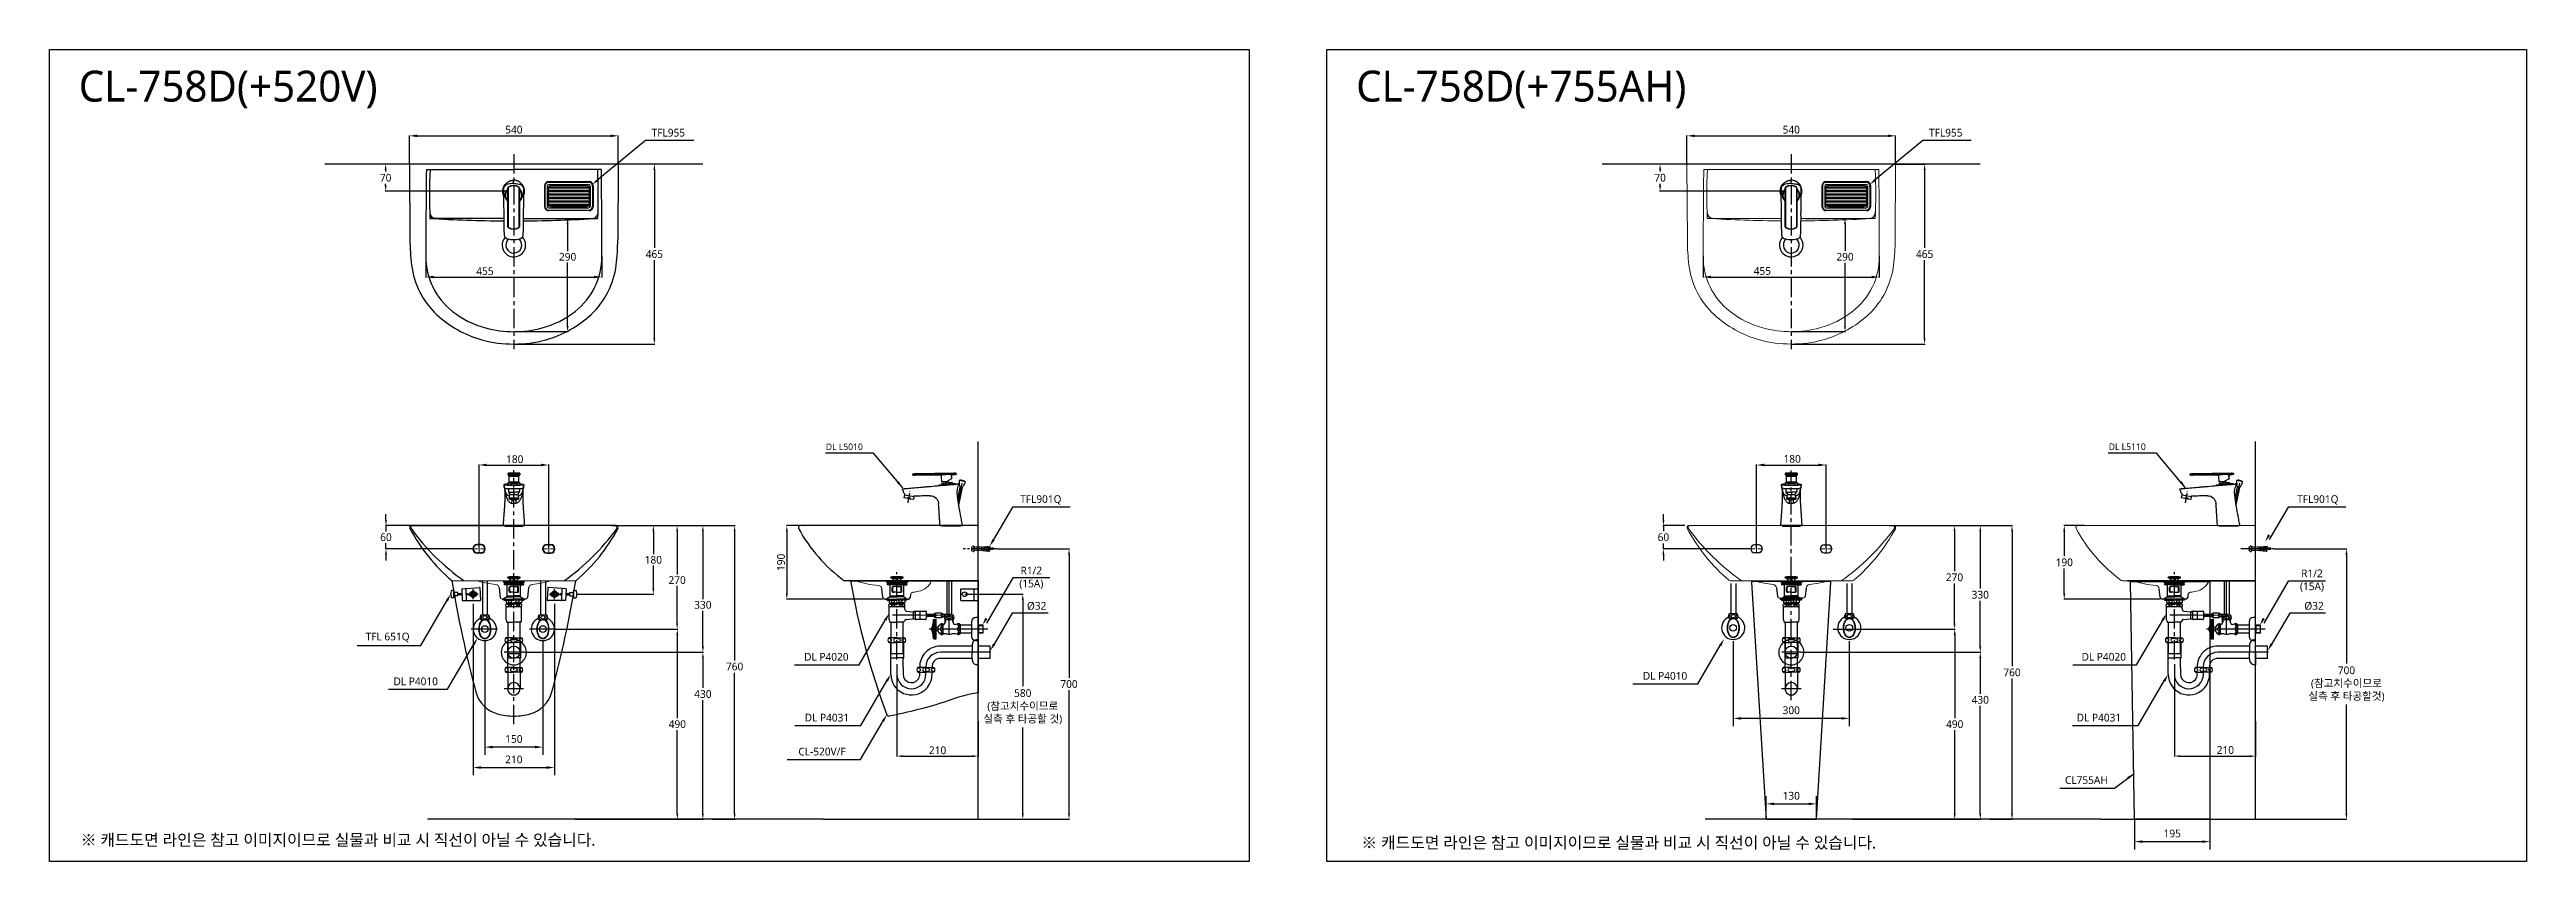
# Model space of a CAD drawing. Extents: x 5203 to 11604, y 0 to 2100.
import ezdxf

# ---------------------------------------------------------------- set-up
doc = ezdxf.new("R2010")
doc.units = 0
doc.header["$LTSCALE"] = 20
doc.header["$MEASUREMENT"] = 0
for name, pattern in [('CENTER', [2, 1.25, -0.25, 0.25, -0.25]), ('CENTER2', [1.125, 0.75, -0.125, 0.125, -0.125]), ('HIDDEN', [0.375, 0.25, -0.125]), ('HIDDEN2', [0.1875, 0.125, -0.0625])]:
    doc.linetypes.add(name, pattern=pattern)
doc.layers.get('0').update_dxf_attribs({"linetype": 'CONTINUOUS'})
doc.layers.get('DEFPOINTS').update_dxf_attribs({"linetype": 'CONTINUOUS'})
for name, color, linetype in [('1', 1, 'CONTINUOUS'), ('2', 2, 'CONTINUOUS'), ('3', 3, 'CONTINUOUS'), ('30', 7, 'CONTINUOUS'), ('4', 4, 'CONTINUOUS'), ('5', 5, 'CONTINUOUS'), ('6', 6, 'CONTINUOUS'), ('7', 7, 'CONTINUOUS'), ('BASE', 3, 'CONTINUOUS'), ('CENTER', 2, 'CENTER')]:
    doc.layers.add(name, color=color, linetype=linetype)
doc.styles.add('GHS', font='txt.shx', dxfattribs={"bigfont": 'ghs.shx'})
doc.styles.get("Standard").update_dxf_attribs({"font": 'NanumGothic.ttf'})
doc.dimstyles.new('AM_ISO', dxfattribs={"dimtxt": 3.5, "dimasz": 2.5, "dimexe": 1, "dimexo": 1, "dimgap": 1.5, "dimtad": 1, "dimdsep": 46, "dimtxsty": 'Standard', "dimcen": 0, "dimclrd": 256, "dimclre": 256, "dimclrt": 2, "dimadec": 0, "dimazin": 2, "dimtp": 0.1, "dimtm": 0.1, "dimtfac": 0.71, "dimtdec": 3, "dimtmove": 0, "dimatfit": 3, "dimfxl": 0, "dimlwd": -1, "dimlwe": -1, "dimarcsym": 0})
doc.dimstyles.new('ISO-25', dxfattribs={"dimtxt": 15, "dimasz": 10, "dimexe": 1.25, "dimexo": 0.625, "dimgap": 5, "dimtad": 1, "dimtoh": 1, "dimdec": 0, "dimtxsty": 'Standard', "dimcen": 2.5, "dimadec": 0, "dimazin": 0, "dimtfac": 1, "dimtdec": 0, "dimtmove": 0, "dimatfit": 3, "dimfxl": 0, "dimarcsym": 0})
doc.dimstyles.get("Standard").update_dxf_attribs({"dimtxt": 2.5, "dimasz": 2, "dimexe": 2, "dimexo": 1, "dimgap": 1.5, "dimtad": 1, "dimdec": 0, "dimlfac": 10, "dimrnd": 0.5, "dimzin": 0, "dimdsep": 46, "dimtxsty": 'Standard', "dimcen": 0, "dimclrt": 2, "dimadec": 0, "dimazin": 0, "dimtfac": 1, "dimtdec": 0, "dimtmove": 0, "dimatfit": 3, "dimfxl": 0, "dimtolj": 1, "dimtzin": 0, "dimarcsym": 0})

msp = doc.modelspace()

# ---------------------------------------------------------------- texts
at = {"attachment_point": 1, "style": 'GHS'}
for s, insert, char_height, width in [('{\\fNanumGothic|b0|i0|c0|p50;CL-758\\fNanumGothic|b0|i0|c129|p50;D\\fNanumGothic|b0|i0|c0|p50;(+520V)}', (5278.18202, 2045.27793), 80, 460), ('{\\fNanumGothic|b0|i0|c0|p50;CL-758\\fNanumGothic|b0|i0|c129|p50;D\\fNanumGothic|b0|i0|c0|p50;(+755AH)}', (8579.52201, 2045.27793), 80, 460), ('{\\fNanumGothic|b0|i0|c129|p50;※ 캐드도면 라인은 참고 이미지이므로 실물과 비교 시 직선이 아닐 수 있습니다.}', (5283.29179, 70.79475), 30, 1933.7305945), ('{\\fNanumGothic|b0|i0|c129|p50;※ 캐드도면 라인은 참고 이미지이므로 실물과 비교 시 직선이 아닐 수 있습니다.}', (8593.0107, 63.51799), 30, 1933.7305945)]:
    msp.add_mtext(s, dxfattribs=dict(at, insert=insert, char_height=char_height, width=width))
at = {"color": 2, "char_height": 20, "attachment_point": 5}
for insert in [(6802.05568, 1884.71666), (10103.39567, 1884.71665)]:
    msp.add_mtext('\\A1;TFL955', dxfattribs=dict(at, insert=insert))
at = {"color": 2, "char_height": 17, "attachment_point": 1, "style": 'GHS'}
for s, insert in [('{\\fNanumGothic|b0|i0|c129|p50;DL L5010}', (7208.9938, 1081.01574)), ('{\\fNanumGothic|b0|i0|c129|p50;DL L5110}', (10524.44529, 1081.22701))]:
    msp.add_mtext_dynamic_manual_height_columns(s, width=155.8345136, gutter_width=13.505, heights=[0], dxfattribs=dict(at, insert=insert))
at = {"layer": '1', "color": 2, "char_height": 20, "attachment_point": 5}
for s, insert in [('TFL901Q', (7764.63748, 934.81137)), ('TFL901Q', (11064.91862, 934.81812)), ('R1/2\\P(15A)', (7740.11832, 733.52382)), ('R1/2\\P(15A)', (11049.83722, 726.24706)), ('%%C32', (7753.90438, 660.75124)), ('%%c32', (11055.24437, 660.75123)), ('TFL 651Q', (6076.55886, 579.44122)), ('DL P4020', (7210.40619, 529.23752)), ('DL P4020', (10511.74618, 529.23752)), ('DL P4010', (6149.09712, 465.71897)), ('DL P4010', (9377.86844, 480.06581)), ('DL P4031', (7211.94234, 371.94429)), ('DL P4031', (10499.24534, 371.94429)), ('CL-520V/F', (7199.08756, 284.13486)), ('CL755AH', (10466.79863, 210.31115))]:
    msp.add_mtext(s, dxfattribs=dict(at, insert=insert))

# ---------------------------------------------------------------- blocks, each defined once
blk = doc.blocks.new('*D20')
at = {"color": 3, "lineweight": -2}
for p, q in [((6327.8, 569.1), (6327.8, 275.9)), ((6477.8, 569.1), (6477.8, 275.9)), ((6457.8, 295.9), (6347.8, 295.9))]:
    blk.add_line(p, q, dxfattribs=at)
at = {"color": 3}
for points in [[(6347.8, 299.3), (6347.8, 292.6), (6327.8, 295.9)], [(6457.8, 299.3), (6457.8, 292.6), (6477.8, 295.9)]]:
    blk.add_solid(points, dxfattribs=at)
at = {"layer": 'DEFPOINTS', "color": 0}
for p in [(6327.8, 569.1), (6477.8, 569.1), (6327.8, 295.9)]:
    blk.add_point(p, dxfattribs=at)
at = {"color": 2, "insert": (6402.8, 316.8), "char_height": 20, "attachment_point": 5}
blk.add_mtext('\\A1;150', dxfattribs=at)
blk = doc.blocks.new('*D21')
at = {"layer": '1', "color": 3, "linetype": 'ByBlock', "lineweight": -2}
for p, q in [((7568.4, 691.1), (7719.3, 691.1)), ((7718, 676.1), (7718, 453.5)), ((7718, 124.1), (7718, 346.8)), ((7603.4, 109.1), (7719.3, 109.1))]:
    blk.add_line(p, q, dxfattribs=at)
at = {"layer": '1', "color": 3}
for points in [[(7715.5, 676.1), (7720.5, 676.1), (7718, 691.1)], [(7715.5, 124.1), (7720.5, 124.1), (7718, 109.1)]]:
    blk.add_solid(points, dxfattribs=at)
at = {"layer": 'DEFPOINTS', "color": 0}
for p in [(7567.8, 691.1), (7718, 691.1), (7602.8, 109.1)]:
    blk.add_point(p, dxfattribs=at)
at = {"layer": '1', "color": 2, "insert": (7718, 400.1), "char_height": 20, "attachment_point": 5}
blk.add_mtext('580\\P(참고치수이므로\\P실측 후 타공할 것)', dxfattribs=at)
blk = doc.blocks.new('*D22')
at = {"layer": '1', "color": 3, "lineweight": -2}
for p, q in [((6297.8, 666.1), (6297.8, 223)), ((6507.8, 666.1), (6507.8, 223)), ((6317.8, 243), (6487.8, 243))]:
    blk.add_line(p, q, dxfattribs=at)
at = {"layer": '1', "color": 3}
for points in [[(6317.8, 246.3), (6317.8, 239.6), (6297.8, 243)], [(6487.8, 246.3), (6487.8, 239.6), (6507.8, 243)]]:
    blk.add_solid(points, dxfattribs=at)
at = {"layer": 'DEFPOINTS', "color": 0}
for p in [(6297.8, 666.1), (6507.8, 666.1), (6507.8, 243)]:
    blk.add_point(p, dxfattribs=at)
at = {"layer": '1', "color": 2, "insert": (6402.8, 263.8), "char_height": 20, "attachment_point": 5}
blk.add_mtext('\\A1;210', dxfattribs=at)
blk = doc.blocks.new('*D23')
at = {"layer": '1', "color": 3}
for p, q in [((6133, 1804.3), (6133, 1877.7)), ((6153, 1876.7), (6652.6, 1876.7)), ((6672.6, 1804.3), (6672.6, 1877.7))]:
    blk.add_line(p, q, dxfattribs=at)
for points in [[(6153, 1880.1), (6153, 1873.4), (6133, 1876.7)], [(6652.6, 1880.1), (6652.6, 1873.4), (6672.6, 1876.7)]]:
    blk.add_solid(points, dxfattribs=at)
at = {"layer": 'DEFPOINTS', "color": 0}
for p in [(6672.6, 1876.7), (6133, 1803.3), (6672.6, 1803.3)]:
    blk.add_point(p, dxfattribs=at)
at = {"layer": '1', "color": 2, "insert": (6402.8, 1892.6), "char_height": 20, "attachment_point": 5}
blk.add_mtext('540', dxfattribs=at)
blk = doc.blocks.new('*D24')
at = {"layer": '1', "color": 3}
for p, q in [((6175.3, 1566.6), (6175.3, 1510.6)), ((6630.3, 1566.5), (6630.3, 1510.6)), ((6195.3, 1511.6), (6610.3, 1511.6))]:
    blk.add_line(p, q, dxfattribs=at)
for points in [[(6195.3, 1514.9), (6195.3, 1508.2), (6175.3, 1511.6)], [(6610.3, 1514.9), (6610.3, 1508.2), (6630.3, 1511.6)]]:
    blk.add_solid(points, dxfattribs=at)
at = {"layer": 'DEFPOINTS', "color": 0}
for p in [(6175.3, 1567.6), (6630.3, 1567.5), (6630.3, 1511.6)]:
    blk.add_point(p, dxfattribs=at)
at = {"layer": '1', "color": 2, "insert": (6328, 1526.6), "char_height": 20, "attachment_point": 5}
blk.add_mtext('455', dxfattribs=at)
blk = doc.blocks.new('*D25')
at = {"layer": '1', "color": 3, "linetype": 'ByBlock', "lineweight": -2}
for p, q in [((6445.6, 1663.3), (6542.9, 1663.3)), ((6541.7, 1648.3), (6541.7, 1578.8)), ((6541.7, 1385.3), (6541.7, 1548.8)), ((6403.4, 1370.3), (6542.9, 1370.3))]:
    blk.add_line(p, q, dxfattribs=at)
at = {"layer": '1', "color": 3}
for points in [[(6539.2, 1648.3), (6544.2, 1648.3), (6541.7, 1663.3)], [(6539.2, 1385.3), (6544.2, 1385.3), (6541.7, 1370.3)]]:
    blk.add_solid(points, dxfattribs=at)
at = {"layer": 'DEFPOINTS', "color": 0}
for p in [(6445, 1663.3), (6402.8, 1370.3), (6541.7, 1370.3)]:
    blk.add_point(p, dxfattribs=at)
at = {"layer": '1', "color": 2, "insert": (6541.7, 1563.8), "char_height": 20, "attachment_point": 5}
blk.add_mtext('290', dxfattribs=at)
blk = doc.blocks.new('*D26')
at = {"layer": '1', "color": 3}
for p, q in [((6312.9, 809.1), (6312.9, 1026.4)), ((6332.9, 1025.4), (6472.9, 1025.4)), ((6492.9, 809.1), (6492.9, 1026.4))]:
    blk.add_line(p, q, dxfattribs=at)
for points in [[(6332.9, 1028.8), (6332.9, 1022.1), (6312.9, 1025.4)], [(6472.9, 1028.8), (6472.9, 1022.1), (6492.9, 1025.4)]]:
    blk.add_solid(points, dxfattribs=at)
at = {"layer": 'DEFPOINTS', "color": 0}
for p in [(6492.9, 1025.4), (6312.9, 808.1), (6492.9, 808.1)]:
    blk.add_point(p, dxfattribs=at)
at = {"layer": '1', "color": 2, "insert": (6405.1, 1040.4), "char_height": 20, "attachment_point": 5}
blk.add_mtext('180', dxfattribs=at)
blk = doc.blocks.new('*D27')
at = {"layer": '1', "color": 3, "linetype": 'ByBlock', "lineweight": -2}
for p, q in [((6665.4, 868.6), (6974.5, 868.6)), ((6973.3, 853.6), (6973.3, 520)), ((6973.3, 124.1), (6973.3, 488.3)), ((6915.3, 109.1), (6974.5, 109.1))]:
    blk.add_line(p, q, dxfattribs=at)
at = {"layer": '1', "color": 3}
for points in [[(6970.8, 853.6), (6975.8, 853.6), (6973.3, 868.6)], [(6970.8, 124.1), (6975.8, 124.1), (6973.3, 109.1)]]:
    blk.add_solid(points, dxfattribs=at)
at = {"layer": 'DEFPOINTS', "color": 0}
for p in [(6664.8, 868.6), (6914.6, 109.1), (6973.3, 109.1)]:
    blk.add_point(p, dxfattribs=at)
at = {"layer": '1', "color": 2, "insert": (6973.3, 504.2), "char_height": 20, "attachment_point": 5}
blk.add_mtext('760', dxfattribs=at)
blk = doc.blocks.new('*D28')
at = {"layer": '1', "color": 3, "linetype": 'ByBlock', "lineweight": -2}
for p, q in [((7650.9, 808.6), (7838.8, 808.6)), ((7837.5, 793.6), (7837.5, 474.7)), ((7837.5, 124.1), (7837.5, 443.1)), ((7570.6, 109.1), (7838.8, 109.1))]:
    blk.add_line(p, q, dxfattribs=at)
at = {"layer": '1', "color": 3}
for points in [[(7835, 793.6), (7840, 793.6), (7837.5, 808.6)], [(7835, 124.1), (7840, 124.1), (7837.5, 109.1)]]:
    blk.add_solid(points, dxfattribs=at)
at = {"layer": 'DEFPOINTS', "color": 0}
for p in [(7650.3, 808.6), (7570, 109.1), (7837.5, 109.1)]:
    blk.add_point(p, dxfattribs=at)
at = {"layer": '1', "color": 2, "insert": (7837.5, 458.9), "char_height": 20, "attachment_point": 5}
blk.add_mtext('700', dxfattribs=at)
blk = doc.blocks.new('*D29')
at = {"layer": '1', "color": 3, "lineweight": -2}
for p, q in [((7392.8, 510.1), (7392.8, 271.2)), ((7602.8, 363.2), (7602.8, 271.2)), ((7407.8, 272.5), (7587.8, 272.5))]:
    blk.add_line(p, q, dxfattribs=at)
at = {"layer": '1', "color": 3}
for points in [[(7407.8, 275), (7407.8, 270), (7392.8, 272.5)], [(7587.8, 275), (7587.8, 270), (7602.8, 272.5)]]:
    blk.add_solid(points, dxfattribs=at)
at = {"layer": 'DEFPOINTS', "color": 0}
for p in [(7392.8, 510.7), (7602.8, 363.8), (7602.8, 272.5)]:
    blk.add_point(p, dxfattribs=at)
at = {"layer": '1', "color": 2, "insert": (7497.8, 287.5), "char_height": 20, "attachment_point": 5}
blk.add_mtext('210', dxfattribs=at)
blk = doc.blocks.new('*D30')
at = {"layer": '1', "color": 3, "lineweight": -2}
for p, q in [((7141.1, 868.6), (7107, 868.6)), ((7108.2, 853.6), (7108.2, 693.6)), ((7356.3, 678.6), (7107, 678.6))]:
    blk.add_line(p, q, dxfattribs=at)
at = {"layer": '1', "color": 3}
for points in [[(7105.7, 853.6), (7110.7, 853.6), (7108.2, 868.6)], [(7105.7, 693.6), (7110.7, 693.6), (7108.2, 678.6)]]:
    blk.add_solid(points, dxfattribs=at)
at = {"layer": 'DEFPOINTS', "color": 0}
for p in [(7141.7, 868.6), (7108.2, 678.6), (7356.9, 678.6)]:
    blk.add_point(p, dxfattribs=at)
at = {"layer": '1', "color": 2, "insert": (7093.2, 773.6), "char_height": 20, "attachment_point": 5, "rotation": 90}
blk.add_mtext('190', dxfattribs=at)
blk = doc.blocks.new('*D31')
at = {"layer": '1', "color": 3, "linetype": 'ByBlock', "lineweight": -2}
for p, q in [((6072.3, 883.6), (6072.3, 898.6)), ((6402.2, 868.6), (6071.1, 868.6)), ((6072.3, 868.6), (6072.3, 853.6)), ((6295.8, 808.6), (6071.1, 808.6)), ((6072.3, 808.6), (6072.3, 823.6)), ((6072.3, 793.6), (6072.3, 778.6))]:
    blk.add_line(p, q, dxfattribs=at)
at = {"layer": '1', "color": 3}
for points in [[(6069.8, 883.6), (6074.8, 883.6), (6072.3, 868.6)], [(6069.8, 793.6), (6074.8, 793.6), (6072.3, 808.6)]]:
    blk.add_solid(points, dxfattribs=at)
at = {"layer": 'DEFPOINTS', "color": 0}
for p in [(6402.8, 868.6), (6072.3, 808.6), (6296.4, 808.6)]:
    blk.add_point(p, dxfattribs=at)
at = {"layer": '1', "color": 2, "insert": (6072.3, 838.6), "char_height": 20, "attachment_point": 5}
blk.add_mtext('60', dxfattribs=at)
blk = doc.blocks.new('*D32')
at = {"layer": '1', "color": 3, "linetype": 'ByBlock', "lineweight": -2}
for p, q in [((6655.1, 868.6), (6764.5, 868.6)), ((6763.3, 853.6), (6763.3, 795.1)), ((6763.3, 706.6), (6763.3, 765.1)), ((6566.5, 691.6), (6764.5, 691.6))]:
    blk.add_line(p, q, dxfattribs=at)
at = {"layer": '1', "color": 3}
for points in [[(6760.8, 853.6), (6765.8, 853.6), (6763.3, 868.6)], [(6760.8, 706.6), (6765.8, 706.6), (6763.3, 691.6)]]:
    blk.add_solid(points, dxfattribs=at)
at = {"layer": 'DEFPOINTS', "color": 0}
for p in [(6654.5, 868.6), (6565.9, 691.6), (6763.3, 691.6)]:
    blk.add_point(p, dxfattribs=at)
at = {"layer": '1', "color": 2, "insert": (6763.3, 780.1), "char_height": 20, "attachment_point": 5}
blk.add_mtext('180', dxfattribs=at)
blk = doc.blocks.new('*D33')
at = {"layer": '1', "color": 3, "linetype": 'ByBlock', "lineweight": -2}
for p, q in [((6655.7, 868.6), (6825.9, 868.6)), ((6824.7, 853.6), (6824.7, 742.6)), ((6824.7, 616.1), (6824.7, 712.6)), ((6511, 601.1), (6825.9, 601.1))]:
    blk.add_line(p, q, dxfattribs=at)
at = {"layer": '1', "color": 3}
for points in [[(6822.2, 853.6), (6827.2, 853.6), (6824.7, 868.6)], [(6822.2, 616.1), (6827.2, 616.1), (6824.7, 601.1)]]:
    blk.add_solid(points, dxfattribs=at)
at = {"layer": 'DEFPOINTS', "color": 0}
for p in [(6655.1, 868.6), (6510.4, 601.1), (6824.7, 601.1)]:
    blk.add_point(p, dxfattribs=at)
at = {"layer": '1', "color": 2, "insert": (6824.7, 727.6), "char_height": 20, "attachment_point": 5}
blk.add_mtext('270', dxfattribs=at)
blk = doc.blocks.new('*D34')
at = {"layer": '1', "color": 3, "linetype": 'ByBlock', "lineweight": -2}
for p, q in [((6656.3, 868.6), (6892.5, 868.6)), ((6891.3, 853.6), (6891.3, 678.7)), ((6891.3, 556.1), (6891.3, 648.7)), ((6428.2, 541.1), (6892.5, 541.1))]:
    blk.add_line(p, q, dxfattribs=at)
at = {"layer": '1', "color": 3}
for points in [[(6888.8, 853.6), (6893.8, 853.6), (6891.3, 868.6)], [(6888.8, 556.1), (6893.8, 556.1), (6891.3, 541.1)]]:
    blk.add_solid(points, dxfattribs=at)
at = {"layer": 'DEFPOINTS', "color": 0}
for p in [(6655.7, 868.6), (6427.6, 541.1), (6891.3, 541.1)]:
    blk.add_point(p, dxfattribs=at)
at = {"layer": '1', "color": 2, "insert": (6891.3, 663.7), "char_height": 20, "attachment_point": 5}
blk.add_mtext('330', dxfattribs=at)
blk = doc.blocks.new('*D35')
at = {"layer": '1', "color": 3, "linetype": 'ByBlock', "lineweight": -2}
for p, q in [((6511.7, 601.1), (6826.4, 601.1)), ((6825.2, 586.1), (6825.2, 371)), ((6825.2, 124.1), (6825.2, 339.3)), ((6571.5, 109.1), (6826.4, 109.1))]:
    blk.add_line(p, q, dxfattribs=at)
at = {"layer": '1', "color": 3}
for points in [[(6822.7, 586.1), (6827.7, 586.1), (6825.2, 601.1)], [(6822.7, 124.1), (6827.7, 124.1), (6825.2, 109.1)]]:
    blk.add_solid(points, dxfattribs=at)
at = {"layer": 'DEFPOINTS', "color": 0}
for p in [(6511, 601.1), (6570.9, 109.1), (6825.2, 109.1)]:
    blk.add_point(p, dxfattribs=at)
at = {"layer": '1', "color": 2, "insert": (6825.2, 355.1), "char_height": 20, "attachment_point": 5}
blk.add_mtext('490', dxfattribs=at)
blk = doc.blocks.new('*D36')
at = {"layer": '1', "color": 3, "linetype": 'ByBlock', "lineweight": -2}
for p, q in [((6428.8, 541.1), (6892.5, 541.1)), ((6891.3, 526.1), (6891.3, 449)), ((6891.3, 124.1), (6891.3, 417.2)), ((6561, 109.1), (6892.5, 109.1))]:
    blk.add_line(p, q, dxfattribs=at)
at = {"layer": '1', "color": 3}
for points in [[(6888.8, 526.1), (6893.8, 526.1), (6891.3, 541.1)], [(6888.8, 124.1), (6893.8, 124.1), (6891.3, 109.1)]]:
    blk.add_solid(points, dxfattribs=at)
at = {"layer": 'DEFPOINTS', "color": 0}
for p in [(6428.2, 541.1), (6560.3, 109.1), (6891.3, 109.1)]:
    blk.add_point(p, dxfattribs=at)
at = {"layer": '1', "color": 2, "insert": (6891.3, 433.1), "char_height": 20, "attachment_point": 5}
blk.add_mtext('430', dxfattribs=at)
blk = doc.blocks.new('*D37')
at = {"layer": '1', "color": 3, "linetype": 'ByBlock', "lineweight": -2}
for p, q in [((6640.3, 1803.3), (6070.1, 1803.3)), ((6384.7, 1733.3), (6070.1, 1733.3)), ((6071.4, 1788.3), (6071.4, 1784.1)), ((6071.4, 1748.3), (6071.4, 1752.4))]:
    blk.add_line(p, q, dxfattribs=at)
at = {"layer": '1', "color": 3}
for points in [[(6068.9, 1788.3), (6073.9, 1788.3), (6071.4, 1803.3)], [(6068.9, 1748.3), (6073.9, 1748.3), (6071.4, 1733.3)]]:
    blk.add_solid(points, dxfattribs=at)
at = {"layer": 'DEFPOINTS', "color": 0}
for p in [(6640.9, 1803.3), (6071.4, 1733.3), (6385.3, 1733.3)]:
    blk.add_point(p, dxfattribs=at)
at = {"layer": '1', "color": 2, "insert": (6071.4, 1768.3), "char_height": 20, "attachment_point": 5}
blk.add_mtext('70', dxfattribs=at)
blk = doc.blocks.new('*D41')
at = {"layer": '1', "color": 3, "linetype": 'ByBlock', "lineweight": -2}
for p, q in [((6766.5, 1803.3), (6767.1, 1803.3)), ((6765.9, 1788.3), (6765.9, 1586.7)), ((6765.9, 1353.3), (6765.9, 1554.9)), ((6402.6, 1338.3), (6767.1, 1338.3))]:
    blk.add_line(p, q, dxfattribs=at)
at = {"layer": '1', "color": 3}
for points in [[(6763.4, 1788.3), (6768.4, 1788.3), (6765.9, 1803.3)], [(6763.4, 1353.3), (6768.4, 1353.3), (6765.9, 1338.3)]]:
    blk.add_solid(points, dxfattribs=at)
at = {"layer": 'DEFPOINTS', "color": 0}
for p in [(6765.9, 1803.3), (6401.9, 1338.3), (6765.9, 1338.3)]:
    blk.add_point(p, dxfattribs=at)
at = {"layer": '1', "color": 2, "insert": (6765.9, 1570.8), "char_height": 20, "attachment_point": 5}
blk.add_mtext('465', dxfattribs=at)
blk = doc.blocks.new('*D70')
at = {"layer": '1', "color": 3}
for p, q in [((9434.4, 1804.3), (9434.4, 1877.7)), ((9454.4, 1876.7), (9953.9, 1876.7)), ((9973.9, 1804.3), (9973.9, 1877.7))]:
    blk.add_line(p, q, dxfattribs=at)
for points in [[(9454.4, 1880.1), (9454.4, 1873.4), (9434.4, 1876.7)], [(9953.9, 1880.1), (9953.9, 1873.4), (9973.9, 1876.7)]]:
    blk.add_solid(points, dxfattribs=at)
at = {"layer": 'DEFPOINTS', "color": 0}
for p in [(9973.9, 1876.7), (9434.4, 1803.3), (9973.9, 1803.3)]:
    blk.add_point(p, dxfattribs=at)
at = {"layer": '1', "color": 2, "insert": (9704.1, 1892.6), "char_height": 20, "attachment_point": 5}
blk.add_mtext('540', dxfattribs=at)
blk = doc.blocks.new('*D71')
at = {"layer": '1', "color": 3}
for p, q in [((9476.6, 1566.6), (9476.6, 1510.6)), ((9931.6, 1566.5), (9931.6, 1510.6)), ((9496.6, 1511.6), (9911.6, 1511.6))]:
    blk.add_line(p, q, dxfattribs=at)
for points in [[(9496.6, 1514.9), (9496.6, 1508.2), (9476.6, 1511.6)], [(9911.6, 1514.9), (9911.6, 1508.2), (9931.6, 1511.6)]]:
    blk.add_solid(points, dxfattribs=at)
at = {"layer": 'DEFPOINTS', "color": 0}
for p in [(9476.6, 1567.6), (9931.6, 1567.5), (9931.6, 1511.6)]:
    blk.add_point(p, dxfattribs=at)
at = {"layer": '1', "color": 2, "insert": (9629.3, 1527.3), "char_height": 20, "attachment_point": 5}
blk.add_mtext('455', dxfattribs=at)
blk = doc.blocks.new('*D72')
at = {"layer": '1', "color": 3, "linetype": 'ByBlock', "lineweight": -2}
for p, q in [((9740, 1663.3), (9844.3, 1663.3)), ((9843, 1648.3), (9843, 1579.7)), ((9843, 1385.3), (9843, 1547.9)), ((9704.8, 1370.3), (9844.3, 1370.3))]:
    blk.add_line(p, q, dxfattribs=at)
at = {"layer": '1', "color": 3}
for points in [[(9840.5, 1648.3), (9845.5, 1648.3), (9843, 1663.3)], [(9840.5, 1385.3), (9845.5, 1385.3), (9843, 1370.3)]]:
    blk.add_solid(points, dxfattribs=at)
at = {"layer": 'DEFPOINTS', "color": 0}
for p in [(9739.4, 1663.3), (9704.1, 1370.3), (9843, 1370.3)]:
    blk.add_point(p, dxfattribs=at)
at = {"layer": '1', "color": 2, "insert": (9843, 1563.8), "char_height": 20, "attachment_point": 5}
blk.add_mtext('290', dxfattribs=at)
blk = doc.blocks.new('*D73')
at = {"layer": '1', "color": 3}
for p, q in [((9614.3, 809.1), (9614.3, 1026.4)), ((9634.3, 1025.4), (9774.3, 1025.4)), ((9794.3, 809.1), (9794.3, 1026.4))]:
    blk.add_line(p, q, dxfattribs=at)
for points in [[(9634.3, 1028.8), (9634.3, 1022.1), (9614.3, 1025.4)], [(9774.3, 1028.8), (9774.3, 1022.1), (9794.3, 1025.4)]]:
    blk.add_solid(points, dxfattribs=at)
at = {"layer": 'DEFPOINTS', "color": 0}
for p in [(9794.3, 1025.4), (9614.3, 808.1), (9794.3, 808.1)]:
    blk.add_point(p, dxfattribs=at)
at = {"layer": '1', "color": 2, "insert": (9706.5, 1041.3), "char_height": 20, "attachment_point": 5}
blk.add_mtext('180', dxfattribs=at)
blk = doc.blocks.new('*D74')
at = {"layer": '1', "color": 3, "linetype": 'ByBlock', "lineweight": -2}
for p, q in [((9966.8, 868.6), (10275.9, 868.6)), ((10274.6, 853.6), (10274.6, 504.8)), ((10274.6, 124.1), (10274.6, 473)), ((10216.6, 109.1), (10275.9, 109.1))]:
    blk.add_line(p, q, dxfattribs=at)
at = {"layer": '1', "color": 3}
for points in [[(10272.1, 853.6), (10277.1, 853.6), (10274.6, 868.6)], [(10272.1, 124.1), (10277.1, 124.1), (10274.6, 109.1)]]:
    blk.add_solid(points, dxfattribs=at)
at = {"layer": 'DEFPOINTS', "color": 0}
for p in [(9966.1, 868.6), (10216, 109.1), (10274.6, 109.1)]:
    blk.add_point(p, dxfattribs=at)
at = {"layer": '1', "color": 2, "insert": (10274.6, 488.9), "char_height": 20, "attachment_point": 5}
blk.add_mtext('760', dxfattribs=at)
blk = doc.blocks.new('*D75')
at = {"layer": '1', "color": 3, "linetype": 'ByBlock', "lineweight": -2}
for p, q in [((10952.3, 808.6), (11140.1, 808.6)), ((11138.9, 793.6), (11138.9, 512.2)), ((11138.9, 124.1), (11138.9, 405.6)), ((10871.9, 109.1), (11140.1, 109.1))]:
    blk.add_line(p, q, dxfattribs=at)
at = {"layer": '1', "color": 3}
for points in [[(11136.4, 793.6), (11141.4, 793.6), (11138.9, 808.6)], [(11136.4, 124.1), (11141.4, 124.1), (11138.9, 109.1)]]:
    blk.add_solid(points, dxfattribs=at)
at = {"layer": 'DEFPOINTS', "color": 0}
for p in [(10951.6, 808.6), (10871.3, 109.1), (11138.9, 109.1)]:
    blk.add_point(p, dxfattribs=at)
at = {"layer": '1', "color": 2, "insert": (11138.9, 458.9), "char_height": 20, "attachment_point": 5}
blk.add_mtext('700\\P(참고치수이므로\\P실측 후 타공할것)', dxfattribs=at)
blk = doc.blocks.new('*D76')
at = {"layer": '1', "color": 3, "lineweight": -2}
for p, q in [((10694.1, 510.1), (10694.1, 271.2)), ((10904.1, 363.2), (10904.1, 271.2)), ((10709.1, 272.5), (10889.1, 272.5))]:
    blk.add_line(p, q, dxfattribs=at)
at = {"layer": '1', "color": 3}
for points in [[(10709.1, 275), (10709.1, 270), (10694.1, 272.5)], [(10889.1, 275), (10889.1, 270), (10904.1, 272.5)]]:
    blk.add_solid(points, dxfattribs=at)
at = {"layer": 'DEFPOINTS', "color": 0}
for p in [(10694.1, 510.7), (10904.1, 363.8), (10904.1, 272.5)]:
    blk.add_point(p, dxfattribs=at)
at = {"layer": '1', "color": 2, "insert": (10826, 288.3), "char_height": 20, "attachment_point": 5}
blk.add_mtext('210', dxfattribs=at)
blk = doc.blocks.new('*D77')
at = {"layer": '1', "color": 3, "linetype": 'ByBlock', "lineweight": -2}
for p, q in [((10460.8, 868.6), (10408.3, 868.6)), ((10409.6, 853.6), (10409.6, 789.5)), ((10409.6, 693.6), (10409.6, 757.8)), ((10657.6, 678.6), (10408.3, 678.6))]:
    blk.add_line(p, q, dxfattribs=at)
at = {"layer": '1', "color": 3}
for points in [[(10407.1, 853.6), (10412.1, 853.6), (10409.6, 868.6)], [(10407.1, 693.6), (10412.1, 693.6), (10409.6, 678.6)]]:
    blk.add_solid(points, dxfattribs=at)
at = {"layer": 'DEFPOINTS', "color": 0}
for p in [(10461.4, 868.6), (10409.6, 678.6), (10658.2, 678.6)]:
    blk.add_point(p, dxfattribs=at)
at = {"layer": '1', "color": 2, "insert": (10409.6, 773.6), "char_height": 20, "attachment_point": 5}
blk.add_mtext('190', dxfattribs=at)
blk = doc.blocks.new('*D78')
at = {"layer": '1', "color": 3, "linetype": 'ByBlock', "lineweight": -2}
for p, q in [((9373.7, 883.6), (9373.7, 898.6)), ((9429.4, 868.6), (9372.4, 868.6)), ((9373.7, 868.6), (9373.7, 854.5)), ((9597.2, 808.6), (9372.4, 808.6)), ((9373.7, 808.6), (9373.7, 822.8)), ((9373.7, 793.6), (9373.7, 778.6))]:
    blk.add_line(p, q, dxfattribs=at)
at = {"layer": '1', "color": 3}
for points in [[(9371.2, 883.6), (9376.2, 883.6), (9373.7, 868.6)], [(9371.2, 793.6), (9376.2, 793.6), (9373.7, 808.6)]]:
    blk.add_solid(points, dxfattribs=at)
at = {"layer": 'DEFPOINTS', "color": 0}
for p in [(9430, 868.6), (9373.7, 808.6), (9597.8, 808.6)]:
    blk.add_point(p, dxfattribs=at)
at = {"layer": '1', "color": 2, "insert": (9373.7, 838.6), "char_height": 20, "attachment_point": 5}
blk.add_mtext('60', dxfattribs=at)
blk = doc.blocks.new('*D61')
at = {"layer": '1', "color": 3, "linetype": 'ByBlock', "lineweight": -2}
for p, q in [((9957.1, 868.6), (10127.3, 868.6)), ((10126, 853.6), (10126, 750.7)), ((10126, 616.1), (10126, 719)), ((9812.4, 601.1), (10127.3, 601.1))]:
    blk.add_line(p, q, dxfattribs=at)
at = {"layer": '1', "color": 3}
for points in [[(10123.5, 853.6), (10128.5, 853.6), (10126, 868.6)], [(10123.5, 616.1), (10128.5, 616.1), (10126, 601.1)]]:
    blk.add_solid(points, dxfattribs=at)
at = {"layer": 'DEFPOINTS', "color": 0}
for p in [(9956.4, 868.6), (9811.8, 601.1), (10126, 601.1)]:
    blk.add_point(p, dxfattribs=at)
at = {"layer": '1', "color": 2, "insert": (10126, 734.9), "char_height": 20, "attachment_point": 5}
blk.add_mtext('270', dxfattribs=at)
blk = doc.blocks.new('*D62')
at = {"layer": '1', "color": 3, "linetype": 'ByBlock', "lineweight": -2}
for p, q in [((9957.7, 868.6), (10193.9, 868.6)), ((10192.6, 853.6), (10192.6, 705.8)), ((10192.6, 556.1), (10192.6, 674)), ((9729.5, 541.1), (10193.9, 541.1))]:
    blk.add_line(p, q, dxfattribs=at)
at = {"layer": '1', "color": 3}
for points in [[(10190.1, 853.6), (10195.1, 853.6), (10192.6, 868.6)], [(10190.1, 556.1), (10195.1, 556.1), (10192.6, 541.1)]]:
    blk.add_solid(points, dxfattribs=at)
at = {"layer": 'DEFPOINTS', "color": 0}
for p in [(9957.1, 868.6), (9728.9, 541.1), (10192.6, 541.1)]:
    blk.add_point(p, dxfattribs=at)
at = {"layer": '1', "color": 2, "insert": (10192.6, 689.9), "char_height": 20, "attachment_point": 5}
blk.add_mtext('330', dxfattribs=at)
blk = doc.blocks.new('*D63')
at = {"layer": '1', "color": 3, "linetype": 'ByBlock', "lineweight": -2}
for p, q in [((9813, 601.1), (10127.8, 601.1)), ((10126.5, 586.1), (10126.5, 371)), ((10126.5, 124.1), (10126.5, 339.3)), ((9872.8, 109.1), (10127.8, 109.1))]:
    blk.add_line(p, q, dxfattribs=at)
at = {"layer": '1', "color": 3}
for points in [[(10124, 586.1), (10129, 586.1), (10126.5, 601.1)], [(10124, 124.1), (10129, 124.1), (10126.5, 109.1)]]:
    blk.add_solid(points, dxfattribs=at)
at = {"layer": 'DEFPOINTS', "color": 0}
for p in [(9812.4, 601.1), (9872.2, 109.1), (10126.5, 109.1)]:
    blk.add_point(p, dxfattribs=at)
at = {"layer": '1', "color": 2, "insert": (10126.5, 355.1), "char_height": 20, "attachment_point": 5}
blk.add_mtext('490', dxfattribs=at)
blk = doc.blocks.new('*D64')
at = {"layer": '1', "color": 3, "linetype": 'ByBlock', "lineweight": -2}
for p, q in [((9730.2, 541.1), (10193.9, 541.1)), ((10192.6, 526.1), (10192.6, 434)), ((10192.6, 124.1), (10192.6, 402.2)), ((9862.3, 109.1), (10193.9, 109.1))]:
    blk.add_line(p, q, dxfattribs=at)
at = {"layer": '1', "color": 3}
for points in [[(10190.1, 526.1), (10195.1, 526.1), (10192.6, 541.1)], [(10190.1, 124.1), (10195.1, 124.1), (10192.6, 109.1)]]:
    blk.add_solid(points, dxfattribs=at)
at = {"layer": 'DEFPOINTS', "color": 0}
for p in [(9729.5, 541.1), (9861.7, 109.1), (10192.6, 109.1)]:
    blk.add_point(p, dxfattribs=at)
at = {"layer": '1', "color": 2, "insert": (10192.6, 418.1), "char_height": 20, "attachment_point": 5}
blk.add_mtext('430', dxfattribs=at)
blk = doc.blocks.new('*D65')
at = {"layer": '1', "color": 3, "linetype": 'ByBlock', "lineweight": -2}
for p, q in [((9941.6, 1803.3), (9363.9, 1803.3)), ((9686, 1733.3), (9363.9, 1733.3)), ((9365.1, 1788.3), (9365.1, 1784.1)), ((9365.1, 1748.3), (9365.1, 1752.4))]:
    blk.add_line(p, q, dxfattribs=at)
at = {"layer": '1', "color": 3}
for points in [[(9362.6, 1788.3), (9367.6, 1788.3), (9365.1, 1803.3)], [(9362.6, 1748.3), (9367.6, 1748.3), (9365.1, 1733.3)]]:
    blk.add_solid(points, dxfattribs=at)
at = {"layer": 'DEFPOINTS', "color": 0}
for p in [(9942.2, 1803.3), (9365.1, 1733.3), (9686.6, 1733.3)]:
    blk.add_point(p, dxfattribs=at)
at = {"layer": '1', "color": 2, "insert": (9365.1, 1768.3), "char_height": 20, "attachment_point": 5}
blk.add_mtext('70', dxfattribs=at)
blk = doc.blocks.new('*D66')
at = {"color": 3, "lineweight": -2}
for p, q in [((9554.1, 569.5), (9554.1, 350.1)), ((9854.1, 569.5), (9854.1, 350.1)), ((9834.1, 370.1), (9574.1, 370.1))]:
    blk.add_line(p, q, dxfattribs=at)
at = {"color": 3}
for points in [[(9574.1, 373.4), (9574.1, 366.7), (9554.1, 370.1)], [(9834.1, 373.4), (9834.1, 366.7), (9854.1, 370.1)]]:
    blk.add_solid(points, dxfattribs=at)
at = {"layer": 'DEFPOINTS', "color": 0}
for p in [(9554.1, 569.5), (9854.1, 569.5), (9554.1, 370.1)]:
    blk.add_point(p, dxfattribs=at)
at = {"color": 2, "insert": (9704.1, 391), "char_height": 20, "attachment_point": 5}
blk.add_mtext('\\A1;300', dxfattribs=at)
blk = doc.blocks.new('*D67')
at = {"layer": '1', "color": 3, "lineweight": -2}
for p, q in [((9639.1, 109.1), (9639.1, 169)), ((9659.1, 149), (9749.1, 149)), ((9769.1, 109.1), (9769.1, 169))]:
    blk.add_line(p, q, dxfattribs=at)
at = {"layer": '1', "color": 3}
for points in [[(9659.1, 152.3), (9659.1, 145.7), (9639.1, 149)], [(9749.1, 152.3), (9749.1, 145.7), (9769.1, 149)]]:
    blk.add_solid(points, dxfattribs=at)
at = {"layer": 'DEFPOINTS', "color": 0}
for p in [(9769.1, 149), (9639.1, 109.1), (9769.1, 109.1)]:
    blk.add_point(p, dxfattribs=at)
at = {"layer": '1', "color": 2, "insert": (9704.1, 169.9), "char_height": 20, "attachment_point": 5}
blk.add_mtext('\\A1;130', dxfattribs=at)
blk = doc.blocks.new('*D68')
at = {"layer": '1', "color": 3, "lineweight": -2}
for p, q in [((10591.1, 109.1), (10591.1, 31.4)), ((10786.1, 109.1), (10786.1, 31.4)), ((10611.1, 51.4), (10766.1, 51.4))]:
    blk.add_line(p, q, dxfattribs=at)
at = {"layer": '1', "color": 3}
for points in [[(10611.1, 54.7), (10611.1, 48), (10591.1, 51.4)], [(10766.1, 54.7), (10766.1, 48), (10786.1, 51.4)]]:
    blk.add_solid(points, dxfattribs=at)
at = {"layer": 'DEFPOINTS', "color": 0}
for p in [(10591.1, 109.1), (10786.1, 109.1), (10786.1, 51.4)]:
    blk.add_point(p, dxfattribs=at)
at = {"layer": '1', "color": 2, "insert": (10688.6, 72.3), "char_height": 20, "attachment_point": 5}
blk.add_mtext('\\A1;195', dxfattribs=at)
blk = doc.blocks.new('*D69')
at = {"layer": '1', "color": 3, "linetype": 'ByBlock', "lineweight": -2}
for p, q in [((9971.5, 1803.3), (10050, 1803.3)), ((10048.7, 1788.3), (10048.7, 1586.7)), ((10048.7, 1353.3), (10048.7, 1554.9)), ((9706.5, 1338.3), (10050, 1338.3))]:
    blk.add_line(p, q, dxfattribs=at)
at = {"layer": '1', "color": 3}
for points in [[(10046.2, 1788.3), (10051.2, 1788.3), (10048.7, 1803.3)], [(10046.2, 1353.3), (10051.2, 1353.3), (10048.7, 1338.3)]]:
    blk.add_solid(points, dxfattribs=at)
at = {"layer": 'DEFPOINTS', "color": 0}
for p in [(9970.9, 1803.3), (9705.8, 1338.3), (10048.7, 1338.3)]:
    blk.add_point(p, dxfattribs=at)
at = {"layer": '1', "color": 2, "insert": (10048.7, 1570.8), "char_height": 20, "attachment_point": 5}
blk.add_mtext('465', dxfattribs=at)

# ---------------------------------------------------------------- dimensions: what is measured, and where the dimension line sits
for base, p1, p2, picture, middle in [((6327.79006, 295.92532), (6477.79006, 569.14283), (6327.79006, 569.14283), '*D20', (6402.79006, 316.78369)), ((9554.13005, 370.05376), (9854.13005, 569.48431), (9554.13005, 569.48431), '*D66', (9704.13005, 390.95504))]:
    dim = msp.add_linear_dim(base=base, p1=p1, p2=p2, dimstyle='Standard', override={"dimtxt": 20, "dimasz": 20, "dimexe": 20, "dimexo": 0, "dimgap": 10, "dimdec": 4, "dimlfac": 1, "dimzin": 8, "dimclrd": 3, "dimclre": 3, "dimtdec": 4})
    dim.commit()
    dim.dimension.update_dxf_attribs({"geometry": picture, "text_midpoint": middle})
at = {"layer": '1', "color": 3}
for base, p1, p2, picture, middle in [((6672.56185, 1876.7258), (6133.01828, 1803.2611), (6672.56185, 1803.2611), '*D23', (6402.79006, 1876.7258)), ((9973.90184, 1876.7258), (9434.35827, 1803.2611), (9973.90184, 1803.2611), '*D70', (9704.13005, 1876.7258))]:
    dim = msp.add_linear_dim(base=base, p1=p1, p2=p2, text='540', dimstyle='AM_ISO', override={"dimtxt": 20, "dimasz": 20, "dimgap": 5, "dimclrd": 3, "dimclre": 3}, dxfattribs=at)
    dim.commit()
    dim.dimension.update_dxf_attribs({"geometry": picture, "text_midpoint": middle, "dimtype": 160})
at = {"layer": '1'}
for base, p1, p2, picture, middle in [((6071.35538, 1733.26095), (6640.88007, 1803.2611), (6385.30479, 1733.26095), '*D37', (6071.35538, 1768.26102)), ((9365.10087, 1733.26095), (9942.22006, 1803.2611), (9686.64478, 1733.26095), '*D65', (9365.10087, 1768.26102)), ((10048.73151, 1338.2871), (9970.88248, 1803.2611), (9705.82638, 1338.2871), '*D69', (10048.73151, 1570.7741)), ((6072.34993, 808.64283), (6402.79006, 868.64283), (6296.44151, 808.64283), '*D31', (6072.34993, 838.64283)), ((9373.68992, 808.64283), (9430.02281, 868.64283), (9597.78149, 808.64283), '*D78', (9373.68992, 838.64283)), ((6973.2710968853, 109.1428349213), (6664.8095226347, 868.6428349223), (6914.6445537569, 109.1428349213), '*D27', (6973.2710968853, 504.1535484857))]:
    dim = msp.add_linear_dim(base=base, p1=p1, p2=p2, angle=90, dimstyle='ISO-25', override={"dimtxt": 20, "dimasz": 15, "dimtih": 1, "dimclrd": 3, "dimclre": 3, "dimclrt": 2, "dimarcsym": 1}, dxfattribs=at)
    dim.commit()
    dim.dimension.update_dxf_attribs({"geometry": picture, "text_midpoint": middle, "dimtype": 160})
for base, p1, p2, override, picture, middle in [((6765.87933, 1338.28596), (6765.87933, 1803.2611), (6401.9419, 1338.28596), {"dimtxt": 20, "dimasz": 15, "dimtih": 1, "dimclrd": 3, "dimclre": 3, "dimclrt": 2, "dimarcsym": 1}, '*D41', (6765.87933, 1570.77353)), ((7108.22509, 678.64297), (7141.73095, 868.64294), (7356.88341, 678.64297), {"dimtxt": 20, "dimasz": 15, "dimclrd": 3, "dimclre": 3, "dimclrt": 2}, '*D30', (7093.22509, 773.64295)), ((10274.611086405, 109.1428333929), (9966.1495121543, 868.6428333938), (10215.9845432765, 109.1428333929), {"dimtxt": 20, "dimasz": 15, "dimtih": 1, "dimclrd": 3, "dimclre": 3, "dimclrt": 2, "dimarcsym": 1}, '*D74', (10274.611086405, 488.8928333934)), ((10409.56508, 678.64296), (10461.39021, 868.64294), (10658.2234, 678.64296), {"dimtxt": 20, "dimasz": 15, "dimtih": 1, "dimclrd": 3, "dimclre": 3, "dimclrt": 2, "dimarcsym": 1}, '*D77', (10409.56508, 773.64295)), ((7837.54994, 109.14283), (7650.30483, 808.64294), (7569.977, 109.14283), {"dimtxt": 20, "dimasz": 15, "dimtih": 1, "dimclrd": 3, "dimclre": 3, "dimclrt": 2, "dimarcsym": 1}, '*D28', (7837.54994, 458.89289))]:
    dim = msp.add_linear_dim(base=base, p1=p1, p2=p2, angle=90, dimstyle='ISO-25', override=override, dxfattribs=at)
    dim.commit()
    dim.dimension.update_dxf_attribs({"geometry": picture, "text_midpoint": middle})
for base, p1, p2, text, picture, middle in [((6541.66548, 1370.26118), (6444.97126, 1663.26114), (6402.79006, 1370.26118), '290', '*D25', (6541.66548, 1563.78912)), ((9843.00547, 1370.26118), (9739.35936, 1663.26114), (9704.13005, 1370.26118), '290', '*D72', (9843.00547, 1563.78912)), ((6891.29644, 541.14283), (6655.7184, 868.64283), (6427.5651, 541.14283), '330', '*D34', (6891.29644, 663.70744)), ((6824.66234, 601.14283), (6655.0934, 868.64283), (6510.41664, 601.14283), '270', '*D33', (6824.66234, 727.58819)), ((10192.63643, 541.14283), (9957.05838, 868.64283), (9728.90509, 541.14283), '330', '*D62', (10192.63643, 689.89283)), ((7718.02746, 691.14283), (7602.79006, 109.14283), (7567.79006, 691.14283), '580\\P(참고치수이므로\\P실측 후 타공할 것)', '*D21', (7718.02746, 400.14283)), ((6891.29644, 109.14283), (6428.1901, 541.14283), (6560.34356, 109.14283), '430', '*D36', (6891.29644, 433.14283)), ((10192.63643, 109.14283), (9729.53009, 541.14283), (9861.68355, 109.14283), '430', '*D64', (10192.63643, 418.14283))]:
    dim = msp.add_linear_dim(base=base, p1=p1, p2=p2, angle=90, text=text, dimstyle='ISO-25', override={"dimtxt": 20, "dimasz": 15, "dimtih": 1, "dimclrd": 3, "dimclre": 3, "dimclrt": 2, "dimarcsym": 1}, dxfattribs=at)
    dim.commit()
    dim.dimension.update_dxf_attribs({"geometry": picture, "text_midpoint": middle, "dimtype": 160})
at = {"layer": '1', "color": 3}
for base, p1, p2, picture, middle in [((6630.29007, 1511.55041), (6175.29006, 1567.58185), (6630.29007, 1567.54534), '*D24', (6327.96313, 1511.55041)), ((9931.63006, 1511.55041), (9476.63005, 1567.58185), (9931.63006, 1567.54534), '*D71', (9629.30312, 1511.55041)), ((6492.94151, 1025.44498), (6312.94151, 808.14283), (6492.94151, 808.14283), '*D26', (6405.1222, 1025.44498)), ((9794.28149, 1025.44498), (9614.28149, 808.14283), (9794.28149, 808.14283), '*D73', (9706.46219, 1025.44498))]:
    dim = msp.add_linear_dim(base=base, p1=p1, p2=p2, dimstyle='AM_ISO', override={"dimtxt": 20, "dimasz": 20, "dimgap": 5, "dimclrd": 3, "dimclre": 3}, dxfattribs=at)
    dim.commit()
    dim.dimension.update_dxf_attribs({"geometry": picture, "text_midpoint": middle, "dimtype": 160})
at = {"layer": '1'}
for base, p1, p2, text, picture, middle in [((6763.27417, 691.63977), (6654.4684, 868.64283), (6565.8827, 691.63977), '180', '*D32', (6763.27417, 780.1413)), ((10126.00233, 601.14283), (9956.43338, 868.64283), (9811.75663, 601.14283), '270', '*D61', (10126.00233, 734.89283)), ((11138.88993, 109.14283), (10951.64482, 808.64294), (10871.31698, 109.14283), '<>\\P(참고치수이므로\\P실측 후 타공할것)', '*D75', (11138.88993, 458.89288)), ((6825.19716, 109.14283), (6511.04164, 601.14283), (6570.85628, 109.14283), '490', '*D35', (6825.19716, 355.14283)), ((10126.53714, 109.14283), (9812.38163, 601.14283), (9872.19627, 109.14283), '490', '*D63', (10126.53714, 355.14283))]:
    dim = msp.add_linear_dim(base=base, p1=p1, p2=p2, angle=90, text=text, dimstyle='ISO-25', override={"dimtxt": 20, "dimasz": 15, "dimtih": 1, "dimclrd": 3, "dimclre": 3, "dimclrt": 2, "dimarcsym": 1}, dxfattribs=at)
    dim.commit()
    dim.dimension.update_dxf_attribs({"geometry": picture, "text_midpoint": middle})
for base, p1, p2, dimstyle, override, picture, middle in [((6507.79006, 242.96909), (6297.79006, 666.14283), (6507.79006, 666.14283), 'Standard', {"dimtxt": 20, "dimasz": 20, "dimexe": 20, "dimexo": 0, "dimgap": 10, "dimdec": 4, "dimlfac": 1, "dimzin": 8, "dimclrd": 3, "dimclre": 3, "dimtdec": 4}, '*D22', (6402.79006, 263.81315)), ((7602.79001, 272.49261), (7392.79006, 510.70927), (7602.79001, 363.79925), 'ISO-25', {"dimtxt": 20, "dimasz": 15, "dimclrd": 3, "dimclre": 3, "dimclrt": 2}, '*D29', (7497.79004, 287.49261)), ((10786.1294, 51.3699), (10591.1294, 109.14283), (10786.1294, 109.14283), 'Standard', {"dimtxt": 20, "dimasz": 20, "dimexe": 20, "dimexo": 0, "dimgap": 10, "dimdec": 4, "dimlfac": 1, "dimzin": 8, "dimclrd": 3, "dimclre": 3, "dimtdec": 4}, '*D68', (10688.6294, 72.25689))]:
    dim = msp.add_linear_dim(base=base, p1=p1, p2=p2, dimstyle=dimstyle, override=override, dxfattribs=at)
    dim.commit()
    dim.dimension.update_dxf_attribs({"geometry": picture, "text_midpoint": middle})
for base, p1, p2, dimstyle, override, picture, middle in [((10904.13, 272.4926), (10694.13005, 510.70927), (10904.13, 363.79925), 'ISO-25', {"dimtxt": 20, "dimasz": 15, "dimclrd": 3, "dimclre": 3, "dimclrt": 2}, '*D76', (10826.04383, 272.4926)), ((9769.13005, 148.98554), (9639.13005, 109.14283), (9769.13005, 109.14283), 'Standard', {"dimtxt": 20, "dimasz": 20, "dimexe": 20, "dimexo": 0, "dimgap": 10, "dimdec": 4, "dimlfac": 1, "dimzin": 8, "dimclrd": 3, "dimclre": 3, "dimtdec": 4}, '*D67', (9704.13005, 148.98554))]:
    dim = msp.add_linear_dim(base=base, p1=p1, p2=p2, dimstyle=dimstyle, override=override, dxfattribs=at)
    dim.commit()
    dim.dimension.update_dxf_attribs({"geometry": picture, "text_midpoint": middle, "dimtype": 160})

# ---------------------------------------------------------------- linework, layer by layer
at = {"color": 3}
for p, q in [((6742.75424, 1864.71666), (6620.72212, 1763.51516)), ((6867.56331, 1864.71666), (6742.75424, 1864.71666)), ((10044.09423, 1864.71665), (9922.06211, 1763.51516)), ((10168.9033, 1864.71665), (10044.09423, 1864.71665))]:
    msp.add_line(p, q, dxfattribs=at)
at = {"color": 0, "linetype": 'Continuous', "lineweight": 0}
for p, q in [((6133.01828, 1803.2611), (6402.79006, 1803.2611)), ((6672.56185, 1803.2611), (6402.79006, 1803.2611)), ((9434.35827, 1803.2611), (9704.13005, 1803.2611)), ((9434.37763, 1800.2611), (9435.58634, 1607.3354)), ((9973.90184, 1803.2611), (9704.13005, 1803.2611)), ((9973.88248, 1800.2611), (9972.67377, 1607.3354)), ((9477.96151, 1789.80135), (9704.13005, 1789.80135)), ((9930.2986, 1789.80135), (9704.13005, 1789.80135)), ((9678.76724, 1663.26114), (9487.12423, 1663.26114)), ((9728.47066, 1663.26114), (9921.13588, 1663.26114)), ((7602.79001, 865.64299), (7602.78771, 730.99131)), ((7602.79006, 868.64294), (7602.79001, 868.64294)), ((9439.69203, 869.24855), (9704.28149, 868.64283)), ((9968.87165, 868.64283), (9704.28149, 868.64283)), ((10904.13005, 868.64294), (10452.36465, 868.64294)), ((10904.1301, 871.64288), (10904.12767, 729.14288)), ((6242.79006, 726.14283), (6497.61166, 726.14283)), ((6563.09295, 726.14283), (6497.61166, 726.14283)), ((9546.0798, 726.14283), (9798.95165, 726.14283)), ((9862.59133, 726.14283), (9798.95165, 726.14283)), ((10904.12762, 726.14294), (10560.05552, 726.14294))]:
    msp.add_line(p, q, dxfattribs=at)
at = {"ltscale": 0.5}
for p, q in [((6429.42127, 868.64283), (6376.46174, 868.64283)), ((6426.01651, 868.64283), (6379.87739, 868.64279)), ((6379.87739, 868.64279), (6379.87739, 867.16427)), ((6426.01651, 868.64283), (6426.01651, 867.16427)), ((7509.7259, 868.64294), (7509.7259, 867.16441)), ((7555.85412, 868.64294), (7555.85412, 867.16441)), ((9730.75582, 868.64286), (9677.79629, 868.64286)), ((9727.35105, 868.64286), (9681.21194, 868.64281)), ((9681.21194, 868.64281), (9681.21194, 867.16429)), ((9727.35105, 868.64286), (9727.35105, 867.16429)), ((10811.06589, 868.64294), (10811.06589, 867.16441)), ((10857.19411, 868.64293), (10857.19411, 867.16441))]:
    msp.add_line(p, q, dxfattribs=at)
at = {"color": 7, "linetype": 'HIDDEN'}
for p, q in [((6385.46257, 868.64288), (6385.46257, 868.6428)), ((9686.79712, 868.6429), (9686.79712, 868.64282))]:
    msp.add_line(p, q, dxfattribs=at)
at = {"color": 1, "linetype": 'CENTER', "lineweight": 0, "ltscale": 0.5}
for p, q in [((6296.44151, 808.64283), (6329.44151, 808.64283)), ((6312.94151, 797.14283), (6312.94151, 820.14283)), ((6509.44151, 808.64283), (6476.44151, 808.64283)), ((6492.94151, 797.14283), (6492.94151, 820.14283)), ((9597.78149, 808.64283), (9630.78149, 808.64283)), ((9614.28149, 797.14283), (9614.28149, 820.14283)), ((9810.78149, 808.64283), (9777.78149, 808.64283)), ((9794.28149, 797.14283), (9794.28149, 820.14283))]:
    msp.add_line(p, q, dxfattribs=at)
at = {"linetype": 'HIDDEN2', "ltscale": 0.3}
for p, q in [((7586.72279, 811.04294), (7584.93992, 811.04294)), ((7586.72279, 806.24294), (7584.93992, 806.24294)), ((7586.72279, 811.04294), (7586.72279, 806.24294)), ((7591.61062, 815.73224), (7591.61062, 801.55364)), ((7607.4168, 813.14294), (7591.61062, 813.14294)), ((7607.4168, 804.14294), (7591.61062, 804.14294)), ((7612.48891, 813.14294), (7607.4168, 813.14294)), ((7612.48891, 804.14294), (7607.4168, 804.14294)), ((7612.48891, 813.14294), (7612.48891, 804.14294)), ((7642.05111, 810.44294), (7622.71775, 810.44294)), ((7642.09974, 806.84294), (7623.57538, 806.84294)), ((7642.05111, 810.44294), (7642.09974, 806.84294)), ((10888.06278, 811.04294), (10886.27991, 811.04294)), ((10888.06278, 806.24294), (10886.27991, 806.24294)), ((10888.06278, 811.04294), (10888.06278, 806.24294)), ((10892.95061, 815.73224), (10892.95061, 801.55363)), ((10908.75679, 813.14294), (10892.95061, 813.14294)), ((10908.75679, 804.14294), (10892.95061, 804.14294)), ((10913.8289, 813.14294), (10908.75679, 813.14294)), ((10913.8289, 804.14294), (10908.75679, 804.14294)), ((10913.8289, 813.14294), (10913.8289, 804.14294)), ((10943.3911, 810.44294), (10924.05774, 810.44294)), ((10943.43973, 806.84294), (10924.91537, 806.84294)), ((10943.3911, 810.44294), (10943.43973, 806.84294))]:
    msp.add_line(p, q, dxfattribs=at)
at = {"linetype": 'CENTER2', "ltscale": 0.3}
msp.add_line((10951.64482, 808.64294), (10865.04436, 808.64294), dxfattribs=at)
at = {"color": 0}
for p, q in [((6364.87438, 707.45776), (6367.27289, 683.06174)), ((6441.00863, 707.45776), (6438.30723, 683.06174)), ((7356.2956, 683.75151), (7353.86496, 704.87558)), ((9666.19442, 707.6282), (9668.76432, 685.67066)), ((9742.36857, 707.6282), (9739.79867, 685.67066)), ((10657.63559, 683.75151), (10655.20495, 704.87557)), ((6372.23899, 678.64297), (6382.29006, 678.64297)), ((6382.29006, 678.64297), (6402.79006, 678.64297)), ((6423.29006, 678.64297), (6402.79006, 678.64297)), ((6433.34113, 678.64297), (6423.29006, 678.64297)), ((7356.37385, 683.07141), (7356.2956, 683.75151)), ((7361.34108, 678.64297), (7422.272, 678.64297)), ((7368.17542, 678.64297), (7378.21776, 678.64297)), ((7378.21776, 678.64297), (7419.21776, 678.64297)), ((7378.21776, 678.64297), (7419.21776, 678.64297)), ((7428.05373, 690.10507), (7427.2388, 683.0678)), ((9673.73043, 681.25189), (9683.78149, 681.25189)), ((9683.78149, 681.25189), (9704.28149, 681.25189)), ((9724.78149, 681.25189), (9704.28149, 681.25189)), ((9734.83256, 681.25189), (9724.78149, 681.25189)), ((10657.71384, 683.07141), (10657.63559, 683.75151)), ((10729.39372, 690.10507), (10728.57879, 683.0678))]:
    msp.add_line(p, q, dxfattribs=at)
at = {"linetype": 'HIDDEN2', "ltscale": 0.3}
for points in [[(7612.48891, 813.14294), (7632.43788, 815.17965), (7631.77841, 812.03737), (7612.48891, 808.64294), (7631.77841, 805.51109), (7632.10815, 802.00624), (7612.48891, 804.14294)], [(10913.8289, 813.14294), (10933.77787, 815.17965), (10933.1184, 812.03737), (10913.8289, 808.64294), (10933.1184, 805.51109), (10933.44814, 802.00624), (10913.8289, 804.14294)]]:
    msp.add_lwpolyline(points, dxfattribs=at)
at = {"color": 0, "linetype": 'Continuous', "lineweight": 0}
for centre, radius, start, end in [((9437.37763, 1800.2611), 3, 90, 180.368531627), ((9970.88248, 1800.2611), 3, 359.631468373, 90), ((29524.59016, 1558.42791), 20047.96384, 179.338735053, 179.981506006), ((10899.30824, 1723.33529), 1413.46121, 177.304751515, 182.435887704), ((8508.95187, 1723.33529), 1413.46121, 357.564112296, 2.695248485), ((-10117.33515, 1558.41966), 20048.96896, 0.018657496, 0.661255363), ((9990.58149, 1609.6543), 555, 180.239392884, 186.950018271), ((9703.72599, 5211.01498), 3554.35982, 266.506245354, 269.598943765), ((9704.53412, 5211.01498), 3554.35982, 270.384576552, 273.493754646), ((9417.67861, 1609.6543), 555, 353.049981729, 359.760607116), ((9648.37757, 1568.07869), 210.27982, 186.987550639, 226.869713364), ((9655.42675, 1563.80256), 178.80275, 179.528942784, 232.198949721), ((9752.83212, 1563.80356), 178.8043, 307.801166171, 0.483072818), ((9759.88253, 1568.07869), 210.27982, 313.130286636, 353.012449361), ((9695.99458, 1619.00538), 280, 226.883133926, 254.585890121), ((9695.99458, 1615.47931), 244.5, 232.109755465, 254.585890121), ((9712.26553, 1615.47931), 244.5, 285.414109879, 307.890244536), ((9712.26553, 1619.00538), 280, 285.414109879, 313.116866074), ((9703.28189, 1653.03297), 314.74701, 254.953449413, 270.154397941), ((9703.2793, 1649.51128), 279.2514, 255.000922553, 270.174555549), ((9704.98081, 1649.51128), 279.2514, 269.825444451, 284.999077447), ((9704.97822, 1653.03297), 314.74701, 269.845602059, 285.046550587), ((9439.98575, 863.98794), 5.26881, 93.195683163, 209.842338687), ((9844.6541, 1079.2993), 463.64969, 208.036794808, 229.384053615), ((9442.40272, 864.24233), 5, 89.868834316, 215.835811699), ((9909.25233, 1201.38867), 580.86127, 215.835811699, 234.851725927), ((9500.07295, 1201.85703), 580.86127, 305.017108388, 324.033022616), ((9564.39151, 1079.62009), 463.64969, 310.554347121, 331.832039507), ((9966.14951, 863.64283), 5, 324.033022616, 90), ((9968.56589, 863.3829), 5.26881, 330.026495628, 86.673151153), ((10444.42047, 863.64294), 5, 90.000000012, 208.249326437), ((10792.37451, 1050.60011), 400, 208.249326437, 233.974211066), ((10901.13, 865.64294), 3, 359.999021455, 90.000000012), ((6377.81976, 941.36601), 226.18133, 252.091990988, 264.441357549), ((6354.94218, 706.2953), 10, 6.67550305, 84.441357549), ((6450.94083, 706.2953), 10, 95.558642451, 173.32449695), ((6428.06325, 941.36601), 226.18133, 275.558642451, 287.908009012), ((7357.62897, 914.37224), 201.08472, 249.401642033, 266.279143974), ((7343.93051, 703.73247), 10, 6.469211963, 86.279143974), ((7440.62429, 743.00286), 45, 281.292091246, 337.996390005), ((9546.0798, 731.14283), 5, 229.384053615, 270), ((9679.15975, 941.36601), 226.18133, 252.091990988, 264.441357549), ((9656.28217, 706.2953), 10, 3.641851686, 84.441357549), ((9752.28082, 706.2953), 10, 95.558642451, 176.358148314), ((9729.40324, 941.36601), 226.18133, 275.558642451, 287.908009012), ((9862.59133, 731.14283), 5, 270, 310.554347121), ((10560.05552, 731.14294), 5, 233.974211066, 269.999999989), ((10658.96896, 914.37223), 201.08472, 249.401642033, 266.279143974), ((10645.2705, 703.73247), 10, 6.469211963, 86.279143974), ((10741.96428, 743.00286), 45, 281.292091246, 337.996390005), ((6372.23899, 683.64297), 5, 186.67550305, 270), ((6433.34113, 683.64297), 5, 270, 353.32449695), ((7435.00727, 689.29984), 7, 98.171704767, 173.39445901), ((7393.16509, 980.6837), 287.37277, 278.171704767, 281.292091246), ((9673.73043, 686.25189), 5, 186.67550305, 270), ((9734.83256, 686.25189), 5, 270, 353.32449695), ((10736.34726, 689.29984), 7, 98.171704767, 173.39445901), ((10694.50507, 980.6837), 287.37277, 278.171704767, 281.292091246)]:
    msp.add_arc(centre, radius, start, end, dxfattribs=at)
at = {"color": 0}
for centre, radius, start, end in [((6402.79006, 1594.18879), 30.5, 137.862348249, 43.90826337), ((6402.79006, 1594.18879), 20.5, 134.064962306, 46.672498832), ((9704.13005, 1594.18879), 30.5, 137.862348249, 43.90826337), ((9704.13005, 1594.18879), 20.5, 134.064962306, 46.672498832)]:
    msp.add_arc(centre, radius, start, end, dxfattribs=at)
at = {"linetype": 'HIDDEN2', "ltscale": 0.3}
for centre, start, end in [((7591.61062, 808.64294), 90, 160.21215863), ((7591.61062, 808.64294), 199.78784137, 270), ((10892.95061, 808.64294), 90, 160.21215863), ((10892.95061, 808.64294), 199.78784137, 270)]:
    msp.add_arc(centre, 7.0893, start, end, dxfattribs=at)
at = {"color": 7}
for points in [[(6492.47476, 1758.26114), (6489.85677, 1758.26114), (6487.25489, 1757.18341), (6483.55249, 1753.481), (6482.47476, 1750.87913), (6482.47476, 1748.26114)], [(6607.47476, 1748.26114), (6607.47476, 1750.87913), (6606.39703, 1753.481), (6602.69463, 1757.18341), (6600.09275, 1758.26114), (6597.47476, 1758.26114)], [(9793.81475, 1758.26114), (9791.19675, 1758.26114), (9788.59488, 1757.18341), (9784.89248, 1753.481), (9783.81475, 1750.87913), (9783.81475, 1748.26114)], [(9908.81475, 1748.26114), (9908.81475, 1750.87913), (9907.73702, 1753.481), (9904.03462, 1757.18341), (9901.43274, 1758.26114), (9898.81475, 1758.26114)], [(6482.47476, 1693.26114), (6482.47476, 1690.64314), (6483.55249, 1688.04127), (6487.25489, 1684.33887), (6489.85677, 1683.26114), (6492.47476, 1683.26114)], [(6597.47476, 1683.26114), (6600.09275, 1683.26114), (6602.69463, 1684.33887), (6606.39703, 1688.04127), (6607.47476, 1690.64314), (6607.47476, 1693.26114)], [(9783.81475, 1693.26114), (9783.81475, 1690.64314), (9784.89248, 1688.04127), (9788.59488, 1684.33887), (9791.19675, 1683.26114), (9793.81475, 1683.26114)], [(9898.81475, 1683.26114), (9901.43274, 1683.26114), (9904.03462, 1684.33887), (9907.73702, 1688.04127), (9908.81475, 1690.64314), (9908.81475, 1693.26114)]]:
    msp.add_open_spline(points, degree=3, knots=[0, 0, 0, 0, 0.5, 0.5, 1, 1, 1, 1], dxfattribs=at)
for points in [[(6482.47476, 1693.26114), (6482.47476, 1708.1154), (6482.47476, 1719.96967), (6482.47476, 1748.26114)], [(6492.47476, 1758.26114), (6527.47476, 1758.26114), (6562.47476, 1758.26114), (6597.47476, 1758.26114)], [(6607.47476, 1748.26114), (6607.47476, 1728.9278), (6607.47476, 1712.59447), (6607.47476, 1693.26114)], [(9783.81475, 1693.26114), (9783.81475, 1708.1154), (9783.81475, 1719.96967), (9783.81475, 1748.26114)], [(9793.81475, 1758.26114), (9828.81475, 1758.26114), (9863.81475, 1758.26114), (9898.81475, 1758.26114)], [(9908.81475, 1748.26114), (9908.81475, 1728.9278), (9908.81475, 1712.59447), (9908.81475, 1693.26114)], [(6597.47476, 1683.26114), (6562.47476, 1683.26114), (6527.47476, 1683.26114), (6492.47476, 1683.26114)], [(9898.81475, 1683.26114), (9863.81475, 1683.26114), (9828.81475, 1683.26114), (9793.81475, 1683.26114)]]:
    msp.add_open_spline(points, degree=3, dxfattribs=at)
at = {"color": 3}
for points in [[(6618.59428, 1766.08098), (6622.84996, 1760.94935), (6605.32721, 1750.74814)], [(9919.93427, 1766.08098), (9924.18994, 1760.94934), (9906.6672, 1750.74814)]]:
    msp.add_solid(points, dxfattribs=at)
at = {"layer": '1'}
for p, q in [((6136.03764, 1803.2611), (5914.29004, 1803.2611)), ((6891.29009, 1803.2611), (6136.03764, 1803.2611)), ((9437.37763, 1803.2611), (9215.63003, 1803.2611)), ((10192.63008, 1803.2611), (9437.37763, 1803.2611)), ((7602.79001, 109.14283), (7602.79001, 1086.14289)), ((10904.13, 109.14283), (10904.13, 1086.14288)), ((7202.79006, 109.14283), (6179.95246, 109.14283)), ((7202.79006, 109.14283), (7602.79006, 109.14283)), ((10504.13005, 109.14283), (9481.29245, 109.14283)), ((10504.13005, 109.14283), (10904.13005, 109.14283))]:
    msp.add_line(p, q, dxfattribs=at)
at = {"layer": '1', "color": 7, "linetype": 'Continuous'}
for p, q in [((6387.27896, 1742.10966), (6387.27896, 1742.15329)), ((6387.27896, 1641.62826), (6387.27896, 1742.10966)), ((6387.77896, 1742.10093), (6387.77896, 1641.61953)), ((6388.95055, 1744.84274), (6388.95055, 1744.7991)), ((6415.60738, 1744.7991), (6415.60738, 1744.84274)), ((6416.77896, 1641.61953), (6416.77896, 1742.10093)), ((6417.27896, 1742.15329), (6417.27896, 1742.10966)), ((6417.27896, 1742.10966), (6417.27896, 1641.62826)), ((9688.61895, 1742.10966), (9688.61895, 1742.15329)), ((9688.61895, 1641.62826), (9688.61895, 1742.10966)), ((9689.11895, 1742.10093), (9689.11895, 1641.61953)), ((9690.29054, 1744.84273), (9690.29054, 1744.7991)), ((9716.94737, 1744.7991), (9716.94737, 1744.84273)), ((9718.11895, 1641.61953), (9718.11895, 1742.10093)), ((9718.61895, 1742.15329), (9718.61895, 1742.10966)), ((9718.61895, 1742.10966), (9718.61895, 1641.62826)), ((6380.97897, 1723.48787), (6380.97897, 1723.31356)), ((6380.97897, 1723.13925), (6380.97897, 1722.83421)), ((6423.57897, 1723.31356), (6423.57897, 1723.48787)), ((6423.57897, 1722.83421), (6423.57897, 1723.13925)), ((9682.31896, 1723.48787), (9682.31896, 1723.31356)), ((9682.31896, 1723.13925), (9682.31896, 1722.8342)), ((9724.91896, 1723.31356), (9724.91896, 1723.48787)), ((9724.91896, 1722.8342), (9724.91896, 1723.13925)), ((6381.64151, 975.40431), (6381.64151, 973.44779)), ((6395.14728, 977.71439), (6387.35305, 978.89099)), ((6387.35305, 978.89099), (6387.35305, 974.40812)), ((6395.14728, 973.23151), (6387.35305, 974.40812)), ((6391.29157, 979.90406), (6387.83089, 979.38163)), ((6391.2916, 979.89649), (6387.9304, 979.38909)), ((6387.9304, 979.38909), (6395.43595, 978.25606)), ((6387.94151, 1002.11635), (6387.94151, 1003.87025)), ((6387.94151, 999.61673), (6387.94151, 1002.11635)), ((6388.44151, 1004.37018), (6388.44151, 1002.61627)), ((6389.61309, 1002.0694), (6389.61309, 999.56978)), ((6389.94151, 996.7557), (6389.94151, 982.99796)), ((6391.29151, 980.38528), (6391.29151, 979.04509)), ((6410.73573, 977.71439), (6395.14728, 977.71439)), ((6395.14728, 977.71439), (6395.14728, 973.23151)), ((6410.73573, 973.23151), (6395.14728, 973.23151)), ((6395.43595, 978.25606), (6410.44706, 978.25606)), ((6399.84151, 980.11075), (6399.84151, 981.89773)), ((6399.84151, 980.11075), (6406.04151, 980.11075)), ((6406.04151, 980.11075), (6406.04151, 981.89773)), ((6410.44706, 978.25606), (6417.95261, 979.38909)), ((6418.52996, 978.89099), (6410.73573, 977.71439)), ((6410.73573, 977.71439), (6410.73573, 973.23151)), ((6418.52996, 974.40812), (6410.73573, 973.23151)), ((6417.95261, 979.38909), (6414.59142, 979.89649)), ((6418.05212, 979.38163), (6414.59144, 979.90406)), ((6414.59151, 979.04509), (6414.59151, 980.38528)), ((6415.94151, 982.99796), (6415.94151, 996.76953)), ((6416.26992, 999.56978), (6416.26992, 1002.0694)), ((6417.44151, 1002.61627), (6417.44151, 1004.37018)), ((6417.94151, 1003.87025), (6417.94151, 1002.11635)), ((6417.94151, 1002.11635), (6417.94151, 999.61673)), ((6418.52996, 978.89099), (6418.52996, 974.40812)), ((6424.24151, 973.44779), (6424.24151, 975.40431)), ((7433.79372, 1001.87846), (7436.90503, 1001.93277)), ((7433.83735, 999.37885), (7433.79372, 1001.87846)), ((7436.94866, 999.43315), (7433.83735, 999.37885)), ((7434.28491, 1002.38711), (7437.34455, 1002.44052)), ((7437.40563, 998.94105), (7434.346, 998.88764)), ((7436.90503, 1001.93277), (7439.59448, 1001.97971)), ((7436.90503, 1001.93277), (7436.94866, 999.43315)), ((7439.63811, 999.4801), (7436.94866, 999.43315)), ((7439.58575, 1002.47964), (7437.34455, 1002.44052)), ((7437.40563, 998.94105), (7439.64684, 998.98017)), ((7540.06716, 1004.23354), (7439.58575, 1002.47964)), ((7439.58575, 1002.47964), (7439.59448, 1001.97971)), ((7439.59448, 1001.97971), (7540.07588, 1003.73362)), ((7439.63811, 999.4801), (7439.59448, 1001.97971)), ((7540.11951, 1001.234), (7439.63811, 999.4801)), ((7439.64684, 998.98017), (7439.63811, 999.4801)), ((7439.64684, 998.98017), (7509.83747, 1000.20535)), ((7543.58221, 977.26083), (7501.14432, 973.548)), ((7501.14432, 973.548), (7508.88581, 974.55706)), ((7501.27428, 972.06245), (7501.14432, 973.548)), ((7508.76033, 981.7283), (7507.55428, 995.51357)), ((7508.60959, 977.71449), (7522.05822, 978.89109)), ((7508.60959, 977.71449), (7509.00179, 973.23161)), ((7521.71086, 982.86133), (7508.76033, 981.7283)), ((7522.01464, 979.38919), (7509.06411, 978.25617)), ((7510.32181, 979.37003), (7533.53315, 981.40075)), ((7510.40897, 978.37383), (7510.32181, 979.37003)), ((7518.78947, 980.11085), (7518.57284, 982.58689)), ((7534.13306, 990.03329), (7521.71086, 982.86133)), ((7534.96517, 980.52222), (7522.01464, 979.38919)), ((7522.05822, 978.89109), (7535.50684, 980.0677)), ((7524.72086, 984.59914), (7525.06549, 980.65993)), ((7531.21703, 1000.57854), (7540.12824, 1000.73408)), ((7533.53315, 981.40075), (7533.62031, 980.40456)), ((7534.04785, 991.00723), (7534.13306, 990.03329)), ((7535.50684, 980.0677), (7535.89905, 975.58482)), ((7535.7831, 976.91026), (7543.58221, 977.26083)), ((7542.30836, 1004.27267), (7540.06716, 1004.23354)), ((7540.06716, 1004.23354), (7540.07588, 1003.73362)), ((7540.07588, 1003.73362), (7542.76533, 1003.78057)), ((7540.07588, 1003.73362), (7540.11951, 1001.234)), ((7542.80896, 1001.28095), (7540.11951, 1001.234)), ((7540.12824, 1000.73408), (7540.11951, 1001.234)), ((7540.12824, 1000.73408), (7542.36944, 1000.7732)), ((7542.30836, 1004.27267), (7545.36799, 1004.32607)), ((7545.42908, 1000.82661), (7542.36944, 1000.7732)), ((7542.76533, 1003.78057), (7545.87664, 1003.83488)), ((7542.80896, 1001.28095), (7542.76533, 1003.78057)), ((7545.92027, 1001.33526), (7542.80896, 1001.28095)), ((7543.58221, 977.26083), (7543.71218, 975.77528)), ((7545.87664, 1003.83488), (7545.92027, 1001.33526)), ((9682.97605, 975.40433), (9682.97605, 973.44781)), ((9696.48182, 977.71441), (9688.68759, 978.89101)), ((9688.68759, 978.89101), (9688.68759, 974.40814)), ((9696.48182, 973.23153), (9688.68759, 974.40814)), ((9692.62612, 979.90408), (9689.16543, 979.38166)), ((9692.62614, 979.89651), (9689.26494, 979.38911)), ((9689.26494, 979.38911), (9696.7705, 978.25608)), ((9689.27605, 1002.11637), (9689.27605, 1003.87027)), ((9689.27605, 999.61675), (9689.27605, 1002.11637)), ((9689.77605, 1004.3702), (9689.77605, 1002.61629)), ((9690.94764, 1002.06942), (9690.94764, 999.5698)), ((9691.27605, 996.75572), (9691.27605, 982.99798)), ((9692.62605, 980.3853), (9692.62605, 979.04512)), ((9712.07028, 977.71441), (9696.48182, 977.71441)), ((9696.48182, 977.71441), (9696.48182, 973.23153)), ((9712.07028, 973.23153), (9696.48182, 973.23153)), ((9696.7705, 978.25608), (9711.78161, 978.25608)), ((9701.17605, 980.11077), (9701.17605, 981.89775)), ((9701.17605, 980.11077), (9707.37605, 980.11077)), ((9707.37605, 980.11077), (9707.37605, 981.89775)), ((9711.78161, 978.25608), (9719.28716, 979.38911)), ((9719.86451, 978.89101), (9712.07028, 977.71441)), ((9712.07028, 977.71441), (9712.07028, 973.23153)), ((9719.86451, 974.40814), (9712.07028, 973.23153)), ((9719.28716, 979.38911), (9715.92596, 979.89651)), ((9719.38667, 979.38166), (9715.92598, 979.90408)), ((9715.92605, 979.04512), (9715.92605, 980.3853)), ((9717.27605, 982.99798), (9717.27605, 996.76955)), ((9717.60446, 999.5698), (9717.60446, 1002.06942)), ((9718.77605, 1002.61629), (9718.77605, 1004.3702)), ((9719.27605, 1003.87027), (9719.27605, 1002.11637)), ((9719.27605, 1002.11637), (9719.27605, 999.61675)), ((9719.86451, 978.89101), (9719.86451, 974.40814)), ((9725.57605, 973.44781), (9725.57605, 975.40433)), ((10735.13371, 1001.87846), (10738.24502, 1001.93277)), ((10735.17734, 999.37884), (10735.13371, 1001.87846)), ((10738.28865, 999.43315), (10735.17734, 999.37884)), ((10735.6249, 1002.38711), (10738.68454, 1002.44052)), ((10738.74562, 998.94105), (10735.68599, 998.88764)), ((10738.24502, 1001.93277), (10740.93447, 1001.97971)), ((10738.24502, 1001.93277), (10738.28865, 999.43315)), ((10740.9781, 999.48009), (10738.28865, 999.43315)), ((10740.92574, 1002.47964), (10738.68454, 1002.44052)), ((10738.74562, 998.94105), (10740.98683, 998.98017)), ((10841.40714, 1004.23354), (10740.92574, 1002.47964)), ((10740.92574, 1002.47964), (10740.93447, 1001.97971)), ((10740.93447, 1001.97971), (10841.41587, 1003.73362)), ((10740.9781, 999.48009), (10740.93447, 1001.97971)), ((10841.4595, 1001.234), (10740.9781, 999.48009)), ((10740.98683, 998.98017), (10740.9781, 999.48009)), ((10740.98683, 998.98017), (10811.17746, 1000.20535)), ((10844.9222, 977.26083), (10802.4843, 973.548)), ((10802.4843, 973.548), (10810.2258, 974.55706)), ((10802.61427, 972.06245), (10802.4843, 973.548)), ((10810.10032, 981.7283), (10808.89427, 995.51357)), ((10809.94958, 977.71449), (10823.3982, 978.89109)), ((10809.94958, 977.71449), (10810.34178, 973.23161)), ((10823.05085, 982.86133), (10810.10032, 981.7283)), ((10823.35463, 979.38919), (10810.40409, 978.25616)), ((10811.6618, 979.37002), (10834.87314, 981.40075)), ((10811.74896, 978.37382), (10811.6618, 979.37002)), ((10820.12946, 980.11085), (10819.91283, 982.58689)), ((10835.47305, 990.03329), (10823.05085, 982.86133)), ((10836.30516, 980.52222), (10823.35463, 979.38919)), ((10823.3982, 978.89109), (10836.84683, 980.06769)), ((10826.06085, 984.59914), (10826.40548, 980.65993)), ((10832.55702, 1000.57854), (10841.46823, 1000.73408)), ((10834.87314, 981.40075), (10834.96029, 980.40456)), ((10835.38784, 991.00722), (10835.47305, 990.03329)), ((10836.84683, 980.06769), (10837.23903, 975.58482)), ((10837.12309, 976.91026), (10844.9222, 977.26083)), ((10843.64835, 1004.27267), (10841.40714, 1004.23354)), ((10841.40714, 1004.23354), (10841.41587, 1003.73362)), ((10841.41587, 1003.73362), (10844.10532, 1003.78057)), ((10841.41587, 1003.73362), (10841.4595, 1001.234)), ((10844.14895, 1001.28095), (10841.4595, 1001.234)), ((10841.46823, 1000.73408), (10841.4595, 1001.234)), ((10841.46823, 1000.73408), (10843.70943, 1000.7732)), ((10843.64835, 1004.27267), (10846.70798, 1004.32607)), ((10846.76907, 1000.82661), (10843.70943, 1000.7732)), ((10844.10532, 1003.78057), (10847.21663, 1003.83488)), ((10844.14895, 1001.28095), (10844.10532, 1003.78057)), ((10847.26026, 1001.33526), (10844.14895, 1001.28095)), ((10844.9222, 977.26083), (10845.05217, 975.77528)), ((10847.21663, 1003.83488), (10847.26026, 1001.33526)), ((6390.94151, 946.42712), (6390.94151, 941.01068)), ((6391.44151, 938.65149), (6391.44151, 941.60592)), ((6391.44151, 937.46102), (6391.44151, 938.65149)), ((6393.44151, 938.59854), (6393.44151, 938.25016)), ((6402.94151, 955.29838), (6402.94151, 948.51103)), ((6412.44151, 938.25016), (6412.44151, 938.59854)), ((6414.44151, 941.60592), (6414.44151, 938.65149)), ((6414.44151, 938.65149), (6414.44151, 937.46102)), ((6414.94151, 941.01068), (6414.94151, 946.42712)), ((7411.55212, 940.14014), (7413.02813, 948.511)), ((7419.99406, 938.6516), (7411.55212, 940.14014)), ((7413.02813, 948.511), (7436.66351, 944.34345)), ((7413.81597, 948.37209), (7414.00334, 949.43469)), ((7419.99406, 938.6516), (7420.515, 941.60602)), ((7426.74556, 937.46112), (7419.99406, 938.6516)), ((7420.515, 941.60602), (7427.26651, 940.41554)), ((7427.26651, 940.41554), (7426.74556, 937.46112)), ((7435.18751, 935.97258), (7426.74556, 937.46112)), ((7436.66351, 944.34345), (7435.18751, 935.97258)), ((7435.95867, 944.95312), (7435.87567, 944.48237)), ((9692.27605, 946.42714), (9692.27605, 941.0107)), ((9692.77605, 938.65151), (9692.77605, 941.60594)), ((9692.77605, 937.46104), (9692.77605, 938.65151)), ((9694.77605, 938.59856), (9694.77605, 938.25018)), ((9704.27605, 955.2984), (9704.27605, 948.51105)), ((9713.77605, 938.25018), (9713.77605, 938.59856)), ((9715.77605, 941.60594), (9715.77605, 938.65151)), ((9715.77605, 938.65151), (9715.77605, 937.46104)), ((9716.27605, 941.0107), (9716.27605, 946.42714)), ((10712.89211, 940.14014), (10714.36812, 948.511)), ((10721.33405, 938.6516), (10712.89211, 940.14014)), ((10714.36812, 948.511), (10738.0035, 944.34344)), ((10715.15596, 948.37208), (10715.34333, 949.43469)), ((10721.33405, 938.6516), (10721.85499, 941.60602)), ((10728.08555, 937.46112), (10721.33405, 938.6516)), ((10721.85499, 941.60602), (10728.6065, 940.41554)), ((10728.6065, 940.41554), (10728.08555, 937.46112)), ((10736.52749, 935.97258), (10728.08555, 937.46112)), ((10738.0035, 944.34344), (10736.52749, 935.97258)), ((10737.29866, 944.95312), (10737.21566, 944.48237)), ((6379.87739, 867.16427), (6426.01651, 867.16427)), ((7555.85412, 867.16441), (7509.7259, 867.16441)), ((9681.21194, 867.16429), (9727.35105, 867.16429)), ((10857.19411, 867.16441), (10811.06589, 867.16441))]:
    msp.add_line(p, q, dxfattribs=at)
at = {"layer": '1', "color": 3}
for p, q in [((7691.7715, 916.52116), (7642.54296, 832.43907)), ((7840.27815, 916.52116), (7691.7715, 916.52116)), ((10988.28151, 916.52791), (10939.05297, 832.44582)), ((11137.13659, 916.52791), (10988.28151, 916.52791)), ((7692.40455, 733.66597), (7623.89514, 616.65225)), ((7787.92922, 733.66597), (7692.40455, 733.66597)), ((10988.71117, 725.06901), (10925.23513, 616.65225)), ((11084.71478, 725.06901), (10988.71117, 725.06901)), ((6162.03655, 558.99539), (6229.59235, 674.38035)), ((7690.93323, 642.46103), (7643.98708, 562.27725)), ((7783.37479, 642.46103), (7690.93323, 642.46103)), ((10992.27322, 642.46103), (10945.32707, 562.27725)), ((11084.71478, 642.46103), (10992.27322, 642.46103)), ((7295.12919, 508.79169), (7362.68499, 624.17665)), ((10596.46918, 508.79169), (10664.02498, 624.17665)), ((5997.6725, 558.99539), (6162.03655, 558.99539)), ((6231.14012, 445.27313), (6298.69592, 560.6581)), ((9462.61917, 459.61998), (9520.42836, 558.35777)), ((7127.99984, 508.79169), (7295.12919, 508.79169)), ((7299.25419, 351.49845), (7366.80999, 466.88342)), ((9294.68892, 459.61998), (9462.61917, 459.61998)), ((10431.62264, 508.79169), (10596.46918, 508.79169)), ((10600.59418, 351.49845), (10668.14998, 466.88342)), ((6078.56761, 445.27313), (6231.14012, 445.27313)), ((7129.18589, 351.49845), (7299.25419, 351.49845)), ((7298.79315, 263.68903), (7356.60234, 362.42682)), ((10430.52588, 351.49845), (10600.59418, 351.49845)), ((7109.31181, 263.68903), (7298.79315, 263.68903)), ((10539.23101, 189.86532), (10590.53232, 227.68487)), ((10398.57396, 189.86532), (10539.23101, 189.86532))]:
    msp.add_line(p, q, dxfattribs=at)
at = {"layer": '1', "color": 0, "linetype": 'Continuous'}
for p, q in [((7151.08361, 868.64294), (7151.81192, 868.64294)), ((10452.4236, 868.64294), (10453.15191, 868.64294))]:
    msp.add_line(p, q, dxfattribs=at)
at = {"layer": '1', "color": 1, "linetype": 'CENTER'}
msp.add_line((7650.30483, 808.64294), (7563.70437, 808.64294), dxfattribs=at)
at = {"layer": '1', "color": 7}
msp.add_line((10723.61199, 678.64296), (10662.68107, 678.64296), dxfattribs=at)
for centre, radius, start, end in [((9501.57362, 1678.26114), 15, 181.847034677, 270), ((9906.68649, 1678.26114), 15, 270, 9.242376528), ((7361.34108, 683.64297), 5, 182.638404179, 270), ((7422.272, 683.64297), 5, 270, 353.39445901), ((10662.68107, 683.64296), 5, 182.638404179, 270), ((10723.61199, 683.64296), 5, 270, 353.39445901)]:
    msp.add_arc(centre, radius, start, end, dxfattribs=at)
at = {"layer": '1', "color": 7, "linetype": 'Continuous'}
for centre, radius, start, end in [((7434.29364, 1001.88718), 0.5, 90.999990748, 181.000209062), ((7434.33727, 999.38757), 0.5, 181.000209062, 270.999990748), ((7502.5733, 995.0778), 5, 4.760160038, 90.999990748), ((7509.10768, 977.75807), 0.5, 95.000149246, 185.000141551), ((7535.00875, 980.02412), 0.5, 5.000141551, 95.000149246), ((7545.37672, 1003.82615), 0.5, 1.000209062, 90.999990748), ((7545.42035, 1001.32653), 0.5, 270.999990748, 1.000209062), ((7569.18385, 955.01998), 21.5, 165.645253276, 185.92846745), ((10735.63363, 1001.88718), 0.5, 90.999990748, 181.000209062), ((10735.67726, 999.38756), 0.5, 181.000209062, 270.999990748), ((10803.91329, 995.0778), 5, 4.760160038, 90.999990748), ((10810.44767, 977.75807), 0.5, 95.000149246, 185.000141551), ((10836.34874, 980.02412), 0.5, 5.000141551, 95.000149246), ((10846.71671, 1003.82615), 0.5, 1.000209062, 90.999990748), ((10846.76034, 1001.32653), 0.5, 270.999990748, 1.000209062), ((10870.52384, 955.01998), 21.5, 165.645253276, 185.92846745)]:
    msp.add_arc(centre, radius, start, end, dxfattribs=at)
at = {"layer": '1', "color": 7, "linetype": 'Continuous', "extrusion": (0, 0, -1)}
for centre in [(-7425.61408, 961.85207), (-10726.95407, 961.85207)]:
    msp.add_arc(centre, 17, 313.077505622, 337.324872617, dxfattribs=at)
at = {"layer": '1', "color": 7, "linetype": 'Continuous'}
for centre, major_axis, ratio, start_param, end_param in [((6402.27896, 1723.13925), (-21.3, 0), 0.996195, 5.4937619843, 6.2831853072), ((6402.27896, 1722.83421), (-21.3, 0), 0.996195, 5.4937619843, 6.2831853072), ((6402.27896, 1723.31356), (-21.3, 0), 0.996195, 5.8189168335, 6.2831853072), ((6402.27896, 1723.48787), (-21.3, 0), 0.996195, 6.0155608798, 6.2831853072), ((6390.27896, 1742.15329), (3, 0), 0.999848, 2.0295203772, 3.1415926536), ((6390.27896, 1742.10966), (-3, 0), 0.999848, 5.1711130308, 6.2831853072), ((6387.77896, 1742.10966), (0.5, 0), 0.017452, 3.1415926536, 4.7123889804), ((6390.27896, 1742.10093), (2.5, 0), 0.999848, 2.0295203772, 3.1415926536), ((6402.27896, 1717.85863), (30.1, 0), 0.999848, 1.1120722764, 2.0295203772), ((6402.27896, 1717.815), (-30.1, 0), 0.999848, 4.25366493, 5.1711130308), ((6389.17195, 1744.35086), (-0.22138, 0.44832), 0.007728, 0.0156492517, 1.5864455785), ((6402.27896, 1717.80628), (29.6, 0), 0.999848, 1.1120722764, 2.0295203772), ((6415.38597, 1744.35086), (0.22138, 0.44832), 0.007728, 4.6967397287, 6.2675360555), ((6414.27896, 1742.10093), (2.5, 0), 0.999848, 0, 1.1120722764), ((6414.27896, 1742.15329), (3, 0), 0.999848, 0, 1.1120722764), ((6414.27896, 1742.10966), (-3, 0), 0.999848, 3.1415926536, 4.25366493), ((6416.77896, 1742.10966), (0.5, 0), 0.017452, 4.7123889804, 6.2831853072), ((6402.27896, 1722.83421), (-21.3, 0), 0.996195, 2.3520711434, 3.9310159553), ((6402.27896, 1723.13925), (-21.3, 0), 0.996195, 3.1415926325, 3.9116755375), ((6402.27896, 1723.31356), (-21.3, 0), 0.996195, 3.1415926325, 3.4862842697), ((6402.27896, 1723.48787), (-21.3, 0), 0.996195, 3.1415926325, 3.4531993677), ((9703.61895, 1723.13925), (-21.3, 0), 0.996195, 5.4937619843, 6.2831853072), ((9703.61895, 1722.8342), (-21.3, 0), 0.996195, 5.4937619843, 6.2831853072), ((9703.61895, 1723.31356), (-21.3, 0), 0.996195, 5.8189168335, 6.2831853072), ((9703.61895, 1723.48787), (-21.3, 0), 0.996195, 6.0155608798, 6.2831853072), ((9691.61895, 1742.15329), (3, 0), 0.999848, 2.0295203772, 3.1415926536), ((9691.61895, 1742.10966), (-3, 0), 0.999848, 5.1711130308, 6.2831853072), ((9689.11895, 1742.10966), (0.5, 0), 0.017452, 3.1415926536, 4.7123889804), ((9691.61895, 1742.10093), (2.5, 0), 0.999848, 2.0295203772, 3.1415926536), ((9703.61895, 1717.85863), (30.1, 0), 0.999848, 1.1120722764, 2.0295203772), ((9703.61895, 1717.815), (-30.1, 0), 0.999848, 4.25366493, 5.1711130308), ((9690.51194, 1744.35086), (-0.22138, 0.44832), 0.007728, 0.0156492517, 1.5864455785), ((9703.61895, 1717.80628), (29.6, 0), 0.999848, 1.1120722764, 2.0295203772), ((9716.72596, 1744.35086), (0.22138, 0.44832), 0.007728, 4.6967397287, 6.2675360555), ((9715.61895, 1742.10093), (2.5, 0), 0.999848, 0, 1.1120722764), ((9715.61895, 1742.15329), (3, 0), 0.999848, 0, 1.1120722764), ((9715.61895, 1742.10966), (-3, 0), 0.999848, 3.1415926536, 4.25366493), ((9718.11895, 1742.10966), (0.5, 0), 0.017452, 4.7123889804, 6.2831853072), ((9703.61895, 1722.8342), (-21.3, 0), 0.996195, 2.3520711434, 3.9310159553), ((9703.61895, 1723.13925), (-21.3, 0), 0.996195, 3.1415926325, 3.9116755375), ((9703.61895, 1723.31356), (-21.3, 0), 0.996195, 3.1415926325, 3.4862842697), ((9703.61895, 1723.48787), (-21.3, 0), 0.996195, 3.1415926325, 3.4531993677), ((6402.27896, 1723.6358), (-21.4, 0), 0.996167, 6.2604087729, 6.2831853072), ((6402.27896, 1723.6358), (-21.4, 0), 0.996167, 0, 0.1433351484), ((6402.27896, 1722.83421), (-21.3, 0), 0.996195, 0, 0.7895214891), ((6402.27896, 1723.6358), (21.5, 0), 0.996167, 6.0138918981, 6.2831853072), ((6402.27896, 1723.6358), (-21.4, 0), 0.996167, 2.9982575117, 3.2607768367), ((9703.61895, 1723.63579), (-21.4, 0), 0.996167, 6.2604087729, 6.2831853072), ((9703.61895, 1723.63579), (-21.4, 0), 0.996167, 0, 0.1433351484), ((9703.61895, 1722.8342), (-21.3, 0), 0.996195, 0, 0.7895214891), ((9703.61895, 1723.63579), (21.5, 0), 0.996167, 6.0138918981, 6.2831853072), ((9703.61895, 1723.63579), (-21.4, 0), 0.996167, 2.9982575117, 3.2607768367), ((6390.27896, 1641.62826), (-3, 0), 0.999848, 0, 1.1120722764), ((6387.77896, 1641.62826), (0.5, 0), 0.017452, 3.1415926536, 4.7123889804), ((6390.27896, 1641.61953), (2.5, 0), 0.999848, 3.1415926536, 4.25366493), ((6389.17195, 1639.38705), (0.22138, 0.44832), 0.007728, 3.1259434019, 4.6967397287), ((6402.27896, 1665.92291), (-30.1, 0), 0.999848, 1.1120722764, 2.0295203772), ((6402.27896, 1665.91418), (29.6, 0), 0.999848, 4.25366493, 5.1711130308), ((6414.27896, 1641.61953), (2.5, 0), 0.999848, 5.1711130308, 6.2831853072), ((6415.38597, 1639.38705), (-0.22138, 0.44832), 0.007728, 1.5864455785, 3.1572419053), ((6414.27896, 1641.62826), (-3, 0), 0.999848, 2.0295203772, 3.1415926536), ((6416.77896, 1641.62826), (0.5, 0), 0.017452, 4.7123889804, 6.2831853072), ((9691.61895, 1641.62826), (-3, 0), 0.999848, 0, 1.1120722764), ((9689.11895, 1641.62826), (0.5, 0), 0.017452, 3.1415926536, 4.7123889804), ((9691.61895, 1641.61953), (2.5, 0), 0.999848, 3.1415926536, 4.25366493), ((9690.51194, 1639.38705), (0.22138, 0.44832), 0.007728, 3.1259434019, 4.6967397287), ((9703.61895, 1665.92291), (-30.1, 0), 0.999848, 1.1120722764, 2.0295203772), ((9703.61895, 1665.91418), (29.6, 0), 0.999848, 4.25366493, 5.1711130308), ((9715.61895, 1641.61953), (2.5, 0), 0.999848, 5.1711130308, 6.2831853072), ((9716.72596, 1639.38705), (-0.22138, 0.44832), 0.007728, 1.5864455785, 3.1572419053), ((9715.61895, 1641.62826), (-3, 0), 0.999848, 2.0295203772, 3.1415926536), ((9718.11895, 1641.62826), (0.5, 0), 0.017452, 4.7123889804, 6.2831853072), ((6402.94151, 975.40431), (21.3, 0), 0.087156, 2.3919301205, 6.2831853072), ((6387.9304, 978.89099), (0.57735, 0), 0.86273, 1.5707963268, 3.1415926536), ((6388.44151, 1003.87025), (0.5, 0), 0.999848, 1.5707963268, 3.1415926536), ((6388.44151, 1002.11635), (0.5, 0), 0.999848, 1.5707963268, 3.1415926536), ((6390.94151, 1002.11635), (3, 0), 0.017452, 3.1415926536, 4.25366493), ((6390.94151, 999.61673), (-3, 0), 0.017452, 0, 1.1120722764), ((6390.94151, 1004.37018), (-2.5, 0), 0.017452, 5.1711130308, 6.2831853072), ((6390.94151, 1002.61627), (-2.5, 0), 0.017452, 0, 0.2650548792), ((6390.94151, 1002.61627), (-2.5, 0), 0.017452, 0.2650554042, 1.1120722764), ((6390.94151, 999.1168), (2.5, 0), 0.017452, 3.8349873542, 4.25366493), ((6389.8345, 1002.07723), (0.00431, 0.49998), 0.442737, 0.0194652081, 1.5902615349), ((6402.94151, 1002.54041), (30.1, 0), 0.017452, 4.25366493, 5.1711130308), ((6402.94151, 1000.04079), (-30.1, 0), 0.017452, 1.1120722764, 2.0295203772), ((6389.8345, 999.5776), (0.00431, 0.49998), 0.442737, 1.5902615349, 3.1610578617), ((6402.94151, 979.38909), (12.3, 0), 0.087156, 2.8150633323, 6.2831853072), ((6402.94151, 1003.94612), (-29.6, 0), 0.017452, 4.25366493, 5.1711130308), ((6402.94151, 1003.04033), (-29.6, 0), 0.017452, 1.1120722764, 2.0295203772), ((6402.94151, 999.54087), (29.6, 0), 0.017452, 4.25366493, 5.1711130308), ((6402.94151, 982.99796), (-13, 0), 0.087156, 0, 3.1415926536), ((6402.94151, 979.09023), (-12, 0), 0.087156, 6.0409879912, 6.2287964943), ((6388.44151, 995.34275), (-0.11889, -4.99859), 0.806122, 1.6416373884, 2.4303569003), ((6402.94151, 980.38528), (-11.65, 0), 0.087156, 4.9816823702, 6.2831853072), ((6402.94151, 980.38528), (-11.65, 0), 0.087156, 0, 1.5707963399), ((6402.94151, 995.52934), (13, 0), 0.009298, 0.6341838408, 2.5074088128), ((6395.43595, 977.75797), (0.03749, 0.49954), 0.572989, 0.1302450649, 1.7010413917), ((6402.94151, 980.38528), (-11.65, 0), 0.087156, 1.5707962876, 4.4430955634), ((6410.44706, 977.75797), (-0.03749, 0.49954), 0.572989, 4.5821439155, 6.1529402423), ((6417.44151, 995.34275), (0.11889, -4.99859), 0.806122, 3.8528284069, 4.6415479188), ((6402.94151, 979.09023), (-12, 0), 0.087156, 3.195981588, 3.3837900186), ((6402.94151, 979.38909), (12.3, 0), 0.087156, 0, 0.3265293835), ((6414.94151, 1004.37018), (-2.5, 0), 0.017452, 3.9193136524, 4.25366493), ((6414.94151, 1002.61627), (-2.5, 0), 0.017452, 2.0295203772, 2.7333577254), ((6416.04852, 1002.07723), (-0.00431, 0.49998), 0.442737, 4.6929237723, 6.2637200991), ((6416.04852, 999.5776), (-0.00431, 0.49998), 0.442737, 3.1221274455, 4.6929237723), ((6414.94151, 999.1168), (2.5, 0), 0.017452, 5.1711130308, 5.5006862547), ((6414.94151, 1002.11635), (3, 0), 0.017452, 5.1711130308, 6.2831853072), ((6414.94151, 999.61673), (-3, 0), 0.017452, 2.0295203772, 3.1415926536), ((6414.94151, 1004.37018), (-2.5, 0), 0.017452, 3.1415926536, 3.919313456), ((6414.94151, 1002.61627), (-2.5, 0), 0.017452, 2.7333580723, 3.1415926536), ((6417.44151, 1003.87025), (0.5, 0), 0.999848, 0, 1.5707963268), ((6417.44151, 1002.11635), (0.5, 0), 0.999848, 0, 1.5707963268), ((6417.95261, 978.89099), (0.57735, 0), 0.86273, 0, 1.5707963268), ((6402.94151, 975.40431), (21.3, 0), 0.087156, 0, 0.7496625581), ((9704.27605, 975.40433), (21.3, 0), 0.087156, 2.3919301205, 6.2831853072), ((9689.26494, 978.89101), (0.57735, 0), 0.86273, 1.5707963268, 3.1415926536), ((9689.77605, 1003.87027), (0.5, 0), 0.999848, 1.5707963268, 3.1415926536), ((9689.77605, 1002.11637), (0.5, 0), 0.999848, 1.5707963268, 3.1415926536), ((9692.27605, 1002.11637), (3, 0), 0.017452, 3.1415926536, 4.25366493), ((9692.27605, 999.61675), (-3, 0), 0.017452, 0, 1.1120722764), ((9692.27605, 1004.3702), (-2.5, 0), 0.017452, 5.1711130308, 6.2831853072), ((9692.27605, 1002.61629), (-2.5, 0), 0.017452, 0, 0.2650548792), ((9692.27605, 1002.61629), (-2.5, 0), 0.017452, 0.2650554042, 1.1120722764), ((9692.27605, 999.11682), (2.5, 0), 0.017452, 3.8349873542, 4.25366493), ((9691.16904, 1002.07725), (0.00431, 0.49998), 0.442737, 0.0194652081, 1.5902615349), ((9704.27605, 1002.54043), (30.1, 0), 0.017452, 4.25366493, 5.1711130308), ((9704.27605, 1000.04081), (-30.1, 0), 0.017452, 1.1120722764, 2.0295203772), ((9691.16904, 999.57762), (0.00431, 0.49998), 0.442737, 1.5902615349, 3.1610578617), ((9704.27605, 979.38911), (12.3, 0), 0.087156, 2.8150633323, 6.2831853072), ((9704.27605, 1003.94614), (-29.6, 0), 0.017452, 4.25366493, 5.1711130308), ((9704.27605, 1003.04035), (-29.6, 0), 0.017452, 1.1120722764, 2.0295203772), ((9704.27605, 999.54089), (29.6, 0), 0.017452, 4.25366493, 5.1711130308), ((9704.27605, 982.99798), (-13, 0), 0.087156, 0, 3.1415926536), ((9704.27605, 979.09025), (-12, 0), 0.087156, 6.0409879912, 6.2287964943), ((9689.77605, 995.34277), (-0.11889, -4.99859), 0.806122, 1.6416373884, 2.4303569003), ((9704.27605, 980.3853), (-11.65, 0), 0.087156, 4.9816823702, 6.2831853072), ((9704.27605, 980.3853), (-11.65, 0), 0.087156, 0, 1.5707963399), ((9704.27605, 995.52936), (13, 0), 0.009298, 0.6341838408, 2.5074088128), ((9696.7705, 977.75799), (0.03749, 0.49954), 0.572989, 0.1302450649, 1.7010413917), ((9704.27605, 980.3853), (-11.65, 0), 0.087156, 1.5707962876, 4.4430955634), ((9711.78161, 977.75799), (-0.03749, 0.49954), 0.572989, 4.5821439155, 6.1529402423), ((9718.77605, 995.34277), (0.11889, -4.99859), 0.806122, 3.8528284069, 4.6415479188), ((9704.27605, 979.09025), (-12, 0), 0.087156, 3.195981588, 3.3837900186), ((9704.27605, 979.38911), (12.3, 0), 0.087156, 0, 0.3265293835), ((9716.27605, 1004.3702), (-2.5, 0), 0.017452, 3.9193136524, 4.25366493), ((9716.27605, 1002.61629), (-2.5, 0), 0.017452, 2.0295203772, 2.7333577254), ((9717.38306, 1002.07725), (-0.00431, 0.49998), 0.442737, 4.6929237723, 6.2637200991), ((9717.38306, 999.57762), (-0.00431, 0.49998), 0.442737, 3.1221274455, 4.6929237723), ((9716.27605, 999.11682), (2.5, 0), 0.017452, 5.1711130308, 5.5006862547), ((9716.27605, 1002.11637), (3, 0), 0.017452, 5.1711130308, 6.2831853072), ((9716.27605, 999.61675), (-3, 0), 0.017452, 2.0295203772, 3.1415926536), ((9716.27605, 1004.3702), (-2.5, 0), 0.017452, 3.1415926536, 3.919313456), ((9716.27605, 1002.61629), (-2.5, 0), 0.017452, 2.7333580723, 3.1415926536), ((9718.77605, 1003.87027), (0.5, 0), 0.999848, 0, 1.5707963268), ((9718.77605, 1002.11637), (0.5, 0), 0.999848, 0, 1.5707963268), ((9719.28716, 978.89101), (0.57735, 0), 0.86273, 0, 1.5707963268), ((9704.27605, 975.40433), (21.3, 0), 0.087156, 0, 0.7496625581), ((6402.94151, 941.01068), (12, 0), 0.173648, 2.8519056596, 3.4312796476), ((6402.94151, 946.42712), (-12, 0), 0.173648, 4.7123889594, 6.2831853072), ((6402.94151, 938.05626), (-12, 0), 0.173648, 3.4312796476, 5.9934983132), ((6402.94151, 938.05626), (-12, 0), 0.173648, 0.289686994, 2.8519056596), ((6393.26354, 924.86325), (1.64152, 21.43724), 0.207191, 4.7970385069, 5.2835587897), ((6402.94151, 946.42712), (-12, 0), 0.173648, 3.1415928921, 4.7123890428), ((6412.61947, 924.86325), (-1.64152, 21.43724), 0.207191, 0.9996265175, 1.4861468002), ((6402.94151, 941.01068), (12, 0), 0.173648, 5.9934983132, 6.5728723012), ((9704.27605, 941.0107), (12, 0), 0.173648, 2.8519056596, 3.4312796476), ((9704.27605, 946.42714), (-12, 0), 0.173648, 4.7123889594, 6.2831853072), ((9704.27605, 938.05628), (-12, 0), 0.173648, 3.4312796476, 5.9934983132), ((9704.27605, 938.05628), (-12, 0), 0.173648, 0.289686994, 2.8519056596), ((9694.59809, 924.86327), (1.64152, 21.43724), 0.207191, 4.7970385069, 5.2835587897), ((9704.27605, 946.42714), (-12, 0), 0.173648, 3.1415928921, 4.7123890428), ((9713.95401, 924.86327), (-1.64152, 21.43724), 0.207191, 0.9996265175, 1.4861468002), ((9704.27605, 941.0107), (12, 0), 0.173648, 5.9934983132, 6.5728723012)]:
    msp.add_ellipse(centre, major_axis=major_axis, ratio=ratio, start_param=start_param, end_param=end_param, dxfattribs=at)
at = {"layer": '1', "color": 7, "linetype": 'Continuous', "extrusion": (0, 0, -1)}
for centre, major_axis, ratio, start_param, end_param in [((7437.35327, 1001.9406), (-0.00873, 0.49992), 0.896618, 4.7123889804, 6.2831853072), ((7437.39691, 999.44097), (-0.00873, 0.49992), 0.896618, 3.1415926536, 4.7123889804), ((7538.2681, 995.70085), (-0.08726, 4.99924), 0.978413, 4.6440781189, 6.2831853072), ((7538.41917, 995.70349), (0.08726, -4.99924), 0.999997, 1.6611772169, 3.1417878888), ((7542.31708, 1003.77274), (0.00873, -0.49992), 0.896618, 3.1415926536, 4.7123889804), ((7542.36072, 1001.27313), (0.00873, -0.49992), 0.896618, 4.7123889804, 6.2831853072), ((7569.18262, 955.01555), (-20.71889, 5.74262), 0.999735, 0.0000128339, 0.0976101557), ((10738.69326, 1001.9406), (-0.00873, 0.49992), 0.896618, 4.7123889804, 6.2831853072), ((10738.73689, 999.44097), (-0.00873, 0.49992), 0.896618, 3.1415926536, 4.7123889804), ((10839.60809, 995.70085), (-0.08726, 4.99924), 0.978413, 4.6440781189, 6.2831853072), ((10839.75916, 995.70349), (0.08726, -4.99924), 0.999997, 1.6611772169, 3.1417878888), ((10843.65707, 1003.77274), (0.00873, -0.49992), 0.896618, 3.1415926536, 4.7123889804), ((10843.7007, 1001.27312), (0.00873, -0.49992), 0.896618, 4.7123889804, 6.2831853072), ((10870.52261, 955.01555), (-20.71889, 5.74262), 0.999735, 0.0000128339, 0.0976101557), ((7478.95603, 924.49181), (-19.98137, 7.93692), 1, 1.1534889247, 1.9893064288), ((10780.29602, 924.49181), (-19.98137, 7.93692), 1, 1.1534889247, 1.9893064288)]:
    msp.add_ellipse(centre, major_axis=major_axis, ratio=ratio, start_param=start_param, end_param=end_param, dxfattribs=at)
at = {"layer": '1', "color": 7, "linetype": 'Continuous'}
for centre in [(6402.94151, 938.05626), (9704.27605, 938.05628)]:
    msp.add_ellipse(centre, major_axis=(-10, 0), ratio=0.173648, dxfattribs=at)
for points, knots in [([(6377.04581, 1720.88247), (6376.98425, 1721.01299), (6376.54334, 1721.96646), (6375.81766, 1723.79108), (6375.17729, 1725.98351), (6374.78941, 1727.77452), (6374.48616, 1729.58657), (6374.17987, 1732.80265), (6374.35759, 1736.53551), (6375.076, 1740.21998), (6376.15304, 1743.83479), (6378.16527, 1748.15238), (6381.58258, 1752.78784), (6385.88897, 1756.66326), (6390.0819, 1759.09986), (6393.24162, 1760.3234), (6395.09625, 1760.87796), (6397.91933, 1761.56273), (6400.34136, 1761.82042), (6402.27896, 1761.82042)], [0, 0, 0, 0, 0.0079032457, 0.0575080856, 0.1071129256, 0.1319153456, 0.1567177655, 0.2063226055, 0.3055322854, 0.3551371254, 0.4047419654, 0.5039516453, 0.6031613252, 0.7023710051, 0.801580685, 0.851185525, 0.875987945, 0.900790365, 1, 1, 1, 1]), ([(6377.52812, 1675.88255), (6377.48807, 1677.50614), (6377.28409, 1686.32081), (6377.04608, 1702.33477), (6377.01923, 1722.16021), (6377.15186, 1734.79012), (6377.2367, 1740.22663)], [0, 0, 0, 0, 0.0757276378, 0.4111013698, 0.7464751018, 1, 1, 1, 1]), ([(6377.2367, 1740.22664), (6377.27294, 1742.54986), (6377.82237, 1744.8557), (6380.32845, 1748.77929), (6382.25762, 1750.25709), (6384.51009, 1750.89481)], [0, 0, 0, 0, 0.5, 0.5, 1, 1, 1, 1]), ([(6387.25461, 1706.95274), (6387.0743, 1707.12022), (6384.82843, 1709.28018), (6381.45839, 1714.37025), (6379.68926, 1722.9616), (6381.45839, 1731.55295), (6384.82803, 1736.64241), (6387.07326, 1738.80199), (6387.25303, 1738.96899)], [0, 0, 0, 0, 0.0205573878, 0.2602936828, 0.500029981, 0.7397662792, 0.9795025743, 1, 1, 1, 1]), ([(6387.28531, 1738.35122), (6385.87152, 1736.97969), (6382.31333, 1732.44277), (6379.77296, 1723.0054), (6382.14733, 1714.18941), (6385.11942, 1710.03325), (6386.00121, 1709.01582)], [0, 0, 0, 0, 0.1822338912, 0.5288018467, 0.8753698073, 1, 1, 1, 1]), ([(6402.19233, 1753.34538), (6401.69521, 1753.3456), (6401.1981, 1753.3401), (6396.47414, 1753.23331), (6392.25667, 1752.72301), (6386.91464, 1751.53835), (6385.70745, 1751.2338), (6384.51009, 1750.89481)], [0, 0, 0, 0, 0.0832697347, 0.0832697347, 0.7914920611, 0.7914920611, 1, 1, 1, 1]), ([(6402.19233, 1753.34538), (6402.22121, 1753.34537), (6402.25009, 1753.34536), (6402.30784, 1753.34536), (6402.33672, 1753.34537), (6402.3656, 1753.34538)], [0, 0, 0, 0, 0.4999999501, 0.4999999501, 1, 1, 1, 1]), ([(6402.27896, 1753.31258), (6402.27896, 1753.33014), (6402.27896, 1753.5433), (6402.27896, 1753.95576), (6402.27896, 1755.15974), (6402.27896, 1757.02076), (6402.27896, 1759.07408), (6402.27896, 1760.64042), (6402.27896, 1761.42739), (6402.27896, 1761.82042)], [0, 0, 0, 0, 0.0063765733, 0.0773496752, 0.1483227771, 0.4322151847, 0.7161075924, 0.8580537962, 1, 1, 1, 1]), ([(6427.51212, 1720.88246), (6427.57367, 1721.01299), (6428.0146, 1721.96645), (6428.74027, 1723.79108), (6429.38064, 1725.9835), (6429.76853, 1727.77451), (6430.07177, 1729.58656), (6430.37805, 1732.80264), (6430.20033, 1736.53551), (6429.48193, 1740.21997), (6428.40489, 1743.83478), (6426.39266, 1748.15237), (6422.97534, 1752.78783), (6418.66896, 1756.66325), (6414.47603, 1759.09985), (6411.31631, 1760.3234), (6409.46167, 1760.87796), (6406.6386, 1761.56273), (6404.21658, 1761.82042), (6402.27896, 1761.82042)], [0, 0, 0, 0, 0.0079032457, 0.0575080856, 0.1071129256, 0.1319153456, 0.1567177655, 0.2063226055, 0.3055322854, 0.3551371254, 0.4047419654, 0.5039516453, 0.6031613252, 0.7023710051, 0.801580685, 0.851185525, 0.875987945, 0.900790365, 1, 1, 1, 1]), ([(6402.3656, 1753.34538), (6402.86272, 1753.3456), (6403.35983, 1753.3401), (6408.0838, 1753.23331), (6412.30126, 1752.72301), (6417.64329, 1751.53835), (6418.85048, 1751.2338), (6420.04785, 1750.89481)], [0, 0, 0, 0, 0.0832697301, 0.0832697301, 0.7914920601, 0.7914920601, 1, 1, 1, 1]), ([(6417.18074, 1707.56246), (6417.40788, 1707.78075), (6421.43759, 1711.83548), (6425.55234, 1722.0648), (6421.9451, 1733.11238), (6418.21854, 1737.42829), (6417.30851, 1738.31256)], [0, 0, 0, 0, 0.0276047619, 0.5005743768, 0.8884228338, 1, 1, 1, 1]), ([(6417.3049, 1738.96899), (6417.48467, 1738.80199), (6419.72991, 1736.64241), (6423.09953, 1731.55295), (6424.86868, 1722.9616), (6423.09953, 1714.37025), (6419.7295, 1709.28018), (6417.48364, 1707.12022), (6417.30332, 1706.95274)], [0, 0, 0, 0, 0.020497447, 0.260233742, 0.4999700402, 0.7397063384, 0.9794426335, 1, 1, 1, 1]), ([(6420.04785, 1750.89481), (6422.30081, 1750.25694), (6424.24547, 1748.75858), (6426.73079, 1744.85883), (6427.28501, 1742.54877), (6427.32124, 1740.22664)], [0, 0, 0, 0, 0.5, 0.5, 1, 1, 1, 1]), ([(6427.32124, 1740.22663), (6427.40607, 1734.79012), (6427.5387, 1722.16021), (6427.51186, 1702.33477), (6427.27384, 1686.32081), (6427.06986, 1677.50614), (6427.02982, 1675.88255)], [0, 0, 0, 0, 0.2535248982, 0.5888986302, 0.9242723622, 1, 1, 1, 1]), ([(9678.3858, 1720.88247), (9678.32424, 1721.01299), (9677.88333, 1721.96646), (9677.15765, 1723.79108), (9676.51728, 1725.9835), (9676.1294, 1727.77452), (9675.82615, 1729.58657), (9675.51986, 1732.80265), (9675.69758, 1736.53551), (9676.41599, 1740.21998), (9677.49303, 1743.83478), (9679.50526, 1748.15238), (9682.92257, 1752.78784), (9687.22896, 1756.66326), (9691.42188, 1759.09986), (9694.58161, 1760.3234), (9696.43624, 1760.87796), (9699.25932, 1761.56273), (9701.68135, 1761.82042), (9703.61895, 1761.82042)], [0, 0, 0, 0, 0.0079032457, 0.0575080856, 0.1071129256, 0.1319153456, 0.1567177655, 0.2063226055, 0.3055322854, 0.3551371254, 0.4047419654, 0.5039516453, 0.6031613252, 0.7023710051, 0.801580685, 0.851185525, 0.875987945, 0.900790365, 1, 1, 1, 1]), ([(9678.86811, 1675.88255), (9678.82806, 1677.50614), (9678.62408, 1686.32081), (9678.38606, 1702.33477), (9678.35922, 1722.16021), (9678.49185, 1734.79011), (9678.57669, 1740.22663)], [0, 0, 0, 0, 0.0757276378, 0.4111013698, 0.7464751018, 1, 1, 1, 1]), ([(9678.57669, 1740.22664), (9678.61292, 1742.54986), (9679.16236, 1744.8557), (9681.66844, 1748.77929), (9683.59761, 1750.25709), (9685.85008, 1750.8948)], [0, 0, 0, 0, 0.5, 0.5, 1, 1, 1, 1]), ([(9688.5946, 1706.95273), (9688.41429, 1707.12021), (9686.16842, 1709.28018), (9682.79838, 1714.37025), (9681.02925, 1722.9616), (9682.79838, 1731.55295), (9686.16802, 1736.64241), (9688.41325, 1738.80198), (9688.59302, 1738.96899)], [0, 0, 0, 0, 0.0205573878, 0.2602936828, 0.500029981, 0.7397662792, 0.9795025743, 1, 1, 1, 1]), ([(9688.6253, 1738.35122), (9687.21151, 1736.97969), (9683.65332, 1732.44277), (9681.11295, 1723.0054), (9683.48731, 1714.18941), (9686.45941, 1710.03325), (9687.3412, 1709.01582)], [0, 0, 0, 0, 0.1822338912, 0.5288018467, 0.8753698073, 1, 1, 1, 1]), ([(9703.53232, 1753.34538), (9703.0352, 1753.3456), (9702.53809, 1753.3401), (9697.81413, 1753.23331), (9693.59666, 1752.72301), (9688.25463, 1751.53834), (9687.04744, 1751.2338), (9685.85008, 1750.8948)], [0, 0, 0, 0, 0.0832697347, 0.0832697347, 0.7914920611, 0.7914920611, 1, 1, 1, 1]), ([(9703.53232, 1753.34538), (9703.5612, 1753.34537), (9703.59007, 1753.34536), (9703.64783, 1753.34536), (9703.67671, 1753.34537), (9703.70559, 1753.34538)], [0, 0, 0, 0, 0.4999999501, 0.4999999501, 1, 1, 1, 1]), ([(9703.61895, 1753.31258), (9703.61895, 1753.33014), (9703.61895, 1753.5433), (9703.61895, 1753.95576), (9703.61895, 1755.15973), (9703.61895, 1757.02076), (9703.61895, 1759.07408), (9703.61895, 1760.64042), (9703.61895, 1761.42739), (9703.61895, 1761.82042)], [0, 0, 0, 0, 0.0063765733, 0.0773496752, 0.1483227771, 0.4322151847, 0.7161075924, 0.8580537962, 1, 1, 1, 1]), ([(9728.85211, 1720.88246), (9728.91366, 1721.01298), (9729.35459, 1721.96645), (9730.08026, 1723.79107), (9730.72063, 1725.9835), (9731.10852, 1727.77451), (9731.41176, 1729.58656), (9731.71804, 1732.80264), (9731.54032, 1736.53551), (9730.82192, 1740.21997), (9729.74488, 1743.83478), (9727.73265, 1748.15237), (9724.31533, 1752.78783), (9720.00895, 1756.66325), (9715.81602, 1759.09985), (9712.6563, 1760.3234), (9710.80166, 1760.87796), (9707.97859, 1761.56273), (9705.55657, 1761.82042), (9703.61895, 1761.82042)], [0, 0, 0, 0, 0.0079032457, 0.0575080856, 0.1071129256, 0.1319153456, 0.1567177655, 0.2063226055, 0.3055322854, 0.3551371254, 0.4047419654, 0.5039516453, 0.6031613252, 0.7023710051, 0.801580685, 0.851185525, 0.875987945, 0.900790365, 1, 1, 1, 1]), ([(9703.70559, 1753.34538), (9704.20271, 1753.3456), (9704.69982, 1753.3401), (9709.42378, 1753.23331), (9713.64125, 1752.72301), (9718.98328, 1751.53834), (9720.19047, 1751.2338), (9721.38783, 1750.8948)], [0, 0, 0, 0, 0.0832697301, 0.0832697301, 0.7914920601, 0.7914920601, 1, 1, 1, 1]), ([(9718.52073, 1707.56246), (9718.74787, 1707.78074), (9722.77757, 1711.83548), (9726.89233, 1722.0648), (9723.28509, 1733.11238), (9719.55853, 1737.42829), (9718.6485, 1738.31256)], [0, 0, 0, 0, 0.0276047619, 0.5005743768, 0.8884228338, 1, 1, 1, 1]), ([(9718.64489, 1738.96899), (9718.82466, 1738.80199), (9721.0699, 1736.64241), (9724.43952, 1731.55295), (9726.20867, 1722.9616), (9724.43952, 1714.37025), (9721.06949, 1709.28018), (9718.82363, 1707.12021), (9718.64331, 1706.95273)], [0, 0, 0, 0, 0.020497447, 0.260233742, 0.4999700402, 0.7397063384, 0.9794426335, 1, 1, 1, 1]), ([(9721.38783, 1750.8948), (9723.6408, 1750.25694), (9725.58546, 1748.75857), (9728.07078, 1744.85882), (9728.625, 1742.54877), (9728.66123, 1740.22664)], [0, 0, 0, 0, 0.5, 0.5, 1, 1, 1, 1]), ([(9728.66123, 1740.22663), (9728.74606, 1734.79011), (9728.87869, 1722.16021), (9728.85185, 1702.33477), (9728.61383, 1686.32081), (9728.40985, 1677.50614), (9728.36981, 1675.88255)], [0, 0, 0, 0, 0.2535248982, 0.5888986302, 0.9242723622, 1, 1, 1, 1]), ([(6377.42196, 1663.79257), (6377.4121, 1664.80014), (6377.42791, 1666.81546), (6377.47554, 1668.83013), (6377.51944, 1670.84489), (6377.5596, 1672.85976), (6377.55296, 1674.87524), (6377.52812, 1675.88255)], [0, 0, 0, 0, 0.25, 0.5, 0.5, 0.75, 1, 1, 1, 1]), ([(6427.02982, 1675.88255), (6427.00497, 1674.87524), (6426.99832, 1672.85976), (6427.03849, 1670.84489), (6427.08239, 1668.83013), (6427.13002, 1666.81546), (6427.14584, 1664.80014), (6427.13596, 1663.79257)], [0, 0, 0, 0, 0.25, 0.5, 0.5, 0.75, 1, 1, 1, 1]), ([(9678.76195, 1663.79257), (9678.75209, 1664.80014), (9678.7679, 1666.81546), (9678.81553, 1668.83013), (9678.85943, 1670.84489), (9678.89959, 1672.85975), (9678.89295, 1674.87524), (9678.86811, 1675.88255)], [0, 0, 0, 0, 0.25, 0.5, 0.5, 0.75, 1, 1, 1, 1]), ([(9728.36981, 1675.88255), (9728.34496, 1674.87524), (9728.33831, 1672.85975), (9728.37848, 1670.84489), (9728.42238, 1668.83013), (9728.47001, 1666.81546), (9728.48583, 1664.80014), (9728.47595, 1663.79257)], [0, 0, 0, 0, 0.25, 0.5, 0.5, 0.75, 1, 1, 1, 1]), ([(6378.42809, 1620.62412), (6378.21296, 1626.46547), (6377.8046, 1639.49667), (6377.52984, 1653.88908), (6377.43524, 1662.43648), (6377.42196, 1663.79257)], [0, 0, 0, 0, 0.4061200197, 0.9057784797, 1, 1, 1, 1]), ([(6387.74181, 1609.09222), (6387.41709, 1609.16533), (6386.7739, 1609.33915), (6385.52229, 1609.79578), (6384.04102, 1610.56568), (6382.44801, 1611.77804), (6381.0804, 1613.2377), (6379.96936, 1614.89916), (6379.13831, 1616.71553), (6378.60409, 1618.63927), (6378.45252, 1619.96124), (6378.4281, 1620.62408)], [0, 0, 0, 0, 0.0624998655, 0.1250000708, 0.2500004815, 0.3750008921, 0.5000013027, 0.6250017134, 0.750002124, 0.8750025346, 1, 1, 1, 1]), ([(6426.12983, 1620.62409), (6426.10542, 1619.96126), (6425.95384, 1618.63928), (6425.41963, 1616.71553), (6424.58857, 1614.89916), (6423.47753, 1613.2377), (6422.10993, 1611.77804), (6420.51691, 1610.56568), (6419.03565, 1609.79578), (6417.78404, 1609.33915), (6417.14085, 1609.16533), (6416.81613, 1609.09222)], [0, 0, 0, 0, 0.1249984036, 0.2499986802, 0.3749989568, 0.4999992334, 0.62499951, 0.7499997866, 0.8750000632, 0.9375002015, 1, 1, 1, 1]), ([(6427.13596, 1663.79257), (6427.12268, 1662.43648), (6427.02809, 1653.88908), (6426.75333, 1639.49667), (6426.34497, 1626.46547), (6426.12984, 1620.62412)], [0, 0, 0, 0, 0.0942215203, 0.5938799803, 1, 1, 1, 1]), ([(9679.76808, 1620.62412), (9679.55295, 1626.46547), (9679.14459, 1639.49667), (9678.86983, 1653.88908), (9678.77523, 1662.43648), (9678.76195, 1663.79257)], [0, 0, 0, 0, 0.4061200197, 0.9057784797, 1, 1, 1, 1]), ([(9689.0818, 1609.09221), (9688.75707, 1609.16533), (9688.11389, 1609.33915), (9686.86228, 1609.79577), (9685.38101, 1610.56568), (9683.788, 1611.77804), (9682.42039, 1613.2377), (9681.30935, 1614.89916), (9680.4783, 1616.71553), (9679.94408, 1618.63927), (9679.79251, 1619.96124), (9679.76809, 1620.62408)], [0, 0, 0, 0, 0.0624998655, 0.1250000708, 0.2500004815, 0.3750008921, 0.5000013027, 0.6250017134, 0.750002124, 0.8750025346, 1, 1, 1, 1]), ([(9727.46982, 1620.62409), (9727.44541, 1619.96126), (9727.29383, 1618.63928), (9726.75962, 1616.71553), (9725.92856, 1614.89916), (9724.81752, 1613.2377), (9723.44992, 1611.77804), (9721.8569, 1610.56568), (9720.37564, 1609.79577), (9719.12403, 1609.33915), (9718.48084, 1609.16533), (9718.15611, 1609.09221)], [0, 0, 0, 0, 0.1249984036, 0.2499986802, 0.3749989568, 0.4999992334, 0.62499951, 0.7499997866, 0.8750000632, 0.9375002015, 1, 1, 1, 1]), ([(9728.47595, 1663.79257), (9728.46267, 1662.43648), (9728.36808, 1653.88908), (9728.09332, 1639.49667), (9727.68496, 1626.46547), (9727.46983, 1620.62412)], [0, 0, 0, 0, 0.0942215203, 0.5938799803, 1, 1, 1, 1]), ([(6379.37382, 960.67511), (6379.37564, 959.60831), (6379.38008, 956.94402), (6379.38683, 952.84778), (6379.39182, 948.55192), (6379.40178, 944.75293), (6379.39351, 941.45092), (6379.33228, 938.64693), (6379.25903, 936.34117), (6379.19715, 934.53305), (6379.14793, 933.20808), (6379.11024, 932.24136), (6379.07972, 931.48536), (6379.04869, 930.7391), (6379.01117, 929.86386), (6378.95818, 928.6737), (6378.8746, 926.88965), (6378.74766, 924.36899), (6378.56447, 921.03846), (6378.32, 916.98651), (6378.0073, 912.21338), (6377.6226, 906.7192), (6377.16647, 900.50365), (6376.64865, 893.56584), (6376.08421, 885.90429), (6375.52167, 877.51526), (6375.13704, 871.68103), (6374.94165, 868.64283)], [0, 0, 0, 0, 0.0347375163, 0.0867560984, 0.1333858077, 0.1746229251, 0.2104634857, 0.2409048445, 0.2659451931, 0.2855824998, 0.2998152211, 0.3091182233, 0.3170833817, 0.3244515903, 0.3334379187, 0.3456114719, 0.3632299052, 0.39156082, 0.4277361725, 0.4717585556, 0.5236317443, 0.5833601517, 0.6509486623, 0.7264017099, 0.8097234119, 0.9009201295, 1, 1, 1, 1]), ([(6378.19066, 969.79967), (6378.15061, 969.94172), (6377.94663, 970.7129), (6377.70862, 972.11394), (6377.68177, 973.84844), (6377.8144, 974.95341), (6377.89923, 975.42904)], [0, 0, 0, 0, 0.0757276378, 0.4111013698, 0.7464751018, 1, 1, 1, 1]), ([(6377.73731, 972.35414), (6377.79336, 971.61001), (6377.90261, 970.48827), (6378.04946, 969.34612), (6378.10202, 968.96789)], [0, 0, 0, 0, 0.6704600588, 1, 1, 1, 1]), ([(6377.89923, 975.42904), (6377.93547, 975.63231), (6378.48492, 975.83404), (6380.90178, 976.16509), (6382.64888, 976.28798), (6384.69655, 976.34937)], [0, 0, 0, 0, 0.5184568589, 0.5184568589, 1, 1, 1, 1]), ([(6379.09064, 964.96518), (6378.8755, 965.47623), (6378.46714, 966.61632), (6378.19238, 967.87549), (6378.09779, 968.62329), (6378.0845, 968.74193)], [0, 0, 0, 0, 0.4061200197, 0.9057784797, 1, 1, 1, 1]), ([(6378.11674, 969.09533), (6378.13008, 969.15382), (6378.14546, 969.21231), (6378.18198, 969.35893), (6378.20782, 969.47236), (6378.21429, 969.58581), (6378.21454, 969.61111)], [0, 0, 0, 0, 0.3402211934, 0.3402211934, 0.8528933514, 1, 1, 1, 1]), ([(6378.23889, 967.15179), (6378.28842, 966.71306), (6378.39401, 965.87348), (6378.5702, 964.7007), (6378.7396, 963.70759), (6378.88504, 962.93097), (6379.04136, 962.14957), (6379.23332, 961.25705), (6379.466, 960.26721), (6379.73176, 959.22426), (6380.02906, 958.13922), (6380.40795, 956.87661), (6380.7072, 955.92759), (6380.8938, 955.40544), (6380.91104, 955.35753)], [0, 0, 0, 0, 0.1104380914, 0.210546732, 0.2923856838, 0.355938966, 0.4012082617, 0.4793183709, 0.5689986458, 0.6455017877, 0.7392079658, 0.8528626919, 0.986475033, 1, 1, 1, 1]), ([(6388.40434, 963.95627), (6388.07962, 963.96267), (6387.43644, 963.97788), (6386.18483, 964.01783), (6384.70356, 964.08519), (6383.11055, 964.19125), (6381.74294, 964.31895), (6380.6319, 964.46431), (6379.80085, 964.62323), (6379.26663, 964.79153), (6379.11505, 964.90719), (6379.09064, 964.96518)], [0, 0, 0, 0, 0.0624998655, 0.1250000708, 0.2500004815, 0.3750008921, 0.5000013027, 0.6250017134, 0.750002124, 0.8750025346, 1, 1, 1, 1]), ([(6380.86383, 955.59598), (6380.73369, 956.0256), (6380.48069, 956.86083), (6380.02491, 958.61689), (6379.55994, 960.85064), (6379.23796, 963.13507), (6379.12704, 964.51304), (6379.09064, 964.96518)], [0, 0, 0, 0, 0.1427195544, 0.2774587853, 0.5662700699, 0.8576838219, 1, 1, 1, 1]), ([(6424.25316, 974.38928), (6424.70559, 974.23549), (6425.3145, 973.82647), (6423.76208, 973.16691), (6418.91484, 972.52639), (6411.56567, 972.10392), (6402.94151, 971.94973), (6394.31734, 972.10392), (6386.96817, 972.52639), (6382.12093, 973.16691), (6380.56851, 973.82647), (6381.17742, 974.23549), (6381.62985, 974.38928)], [0, 0, 0, 0, 0.0682676576, 0.1762007422, 0.2841338253, 0.3920669064, 0.499999986, 0.6079330656, 0.7158661467, 0.8237992298, 0.9317323144, 1, 1, 1, 1]), ([(6389.83018, 1004.40936), (6389.72092, 1004.40841), (6389.41716, 1004.40527), (6388.97896, 1004.39851), (6388.5917, 1004.38669), (6388.46135, 1004.38013), (6388.34388, 1004.36495), (6388.24623, 1004.33452), (6388.14514, 1004.28069), (6388.0389, 1004.18098), (6387.96, 1004.03679), (6387.94205, 1003.92769), (6387.94151, 1003.87025)], [0, 0, 0, 0, 0.1082260319, 0.3161806826, 0.52548979, 0.7397676345, 0.7935715704, 0.8192768221, 0.8556930194, 0.8994895844, 0.9503185169, 1, 1, 1, 1]), ([(6387.94151, 999.61673), (6387.9423, 999.55138), (6387.96264, 999.44264), (6388.04049, 999.30748), (6388.13022, 999.21955), (6388.21757, 999.16594), (6388.28921, 999.13812), (6388.33982, 999.1249), (6388.38348, 999.11685), (6388.44763, 999.10908), (6388.56608, 999.10179), (6388.75942, 999.09405), (6388.96782, 999.09015), (6389.02602, 999.0892)], [0, 0, 0, 0, 0.0816888413, 0.1462651168, 0.2004051821, 0.2464901202, 0.2838176963, 0.3143999989, 0.3500436932, 0.4140213844, 0.6028319609, 0.8968362775, 1, 1, 1, 1]), ([(6388.40435, 963.95627), (6388.43382, 963.57092), (6388.49276, 962.80026), (6388.58651, 961.27233), (6388.74082, 959.38176), (6389.03317, 957.50531), (6389.38089, 956.03686), (6389.61129, 955.31487), (6389.72258, 954.96612)], [0, 0, 0, 0, 0.1251412207, 0.2502685466, 0.5000385776, 0.7493240671, 0.8789153283, 1, 1, 1, 1]), ([(6389.37646, 999.08835), (6389.46094, 998.9271), (6389.64043, 998.53377), (6389.84252, 997.85529), (6389.94658, 997.23316), (6389.93346, 996.8588), (6389.92567, 996.75658)], [0, 0, 0, 0, 0.230280232, 0.5387821488, 0.8745491448, 1, 1, 1, 1]), ([(6392.46928, 995.60096), (6391.63443, 995.5904), (6390.99478, 995.92748), (6390.15766, 996.5335), (6389.94295, 996.79402), (6389.94153, 996.78496)], [0, 0, 0, 0, 0.5073597282, 0.5073597282, 1, 1, 1, 1]), ([(6415.94149, 996.78491), (6415.94086, 996.79504), (6415.7238, 996.5317), (6414.8833, 995.9246), (6414.25035, 995.59038), (6413.41373, 995.60096)], [0, 0, 0, 0, 0.4927637415, 0.4927637415, 1, 1, 1, 1]), ([(6415.9551, 996.77041), (6415.94908, 996.86152), (6415.93943, 997.19103), (6416.02048, 997.73807), (6416.18682, 998.37487), (6416.36632, 998.81334), (6416.47957, 999.03943), (6416.50538, 999.08892)], [0, 0, 0, 0, 0.1125116166, 0.4081351283, 0.6799438407, 0.9288606967, 1, 1, 1, 1]), ([(6417.47866, 963.95627), (6417.45691, 963.67389), (6417.42519, 963.25119), (6417.38505, 962.68941), (6417.34811, 962.12893), (6417.30412, 961.43077), (6417.23875, 960.59681), (6417.16061, 959.76686), (6417.06319, 958.94126), (6416.96206, 958.25719), (6416.87913, 957.78081), (6416.82802, 957.50936), (6416.78778, 957.30617), (6416.74556, 957.10338), (6416.68659, 956.83358), (6416.57621, 956.363), (6416.43307, 955.82914), (6416.29192, 955.36607), (6416.21307, 955.12291), (6416.17597, 955.01159), (6416.16047, 954.9661)], [0, 0, 0, 0, 0.091545092, 0.1373176379, 0.1830901839, 0.2746352759, 0.3661803678, 0.4577254598, 0.5492705517, 0.6408156437, 0.6865881896, 0.7094744626, 0.7323607356, 0.7552470086, 0.7781332816, 0.8239058276, 0.9154509195, 0.9612234655, 0.9841097385, 1, 1, 1, 1]), ([(6416.70732, 999.0863), (6416.76892, 999.08716), (6416.99966, 999.09073), (6417.28697, 999.10043), (6417.42193, 999.10684), (6417.53912, 999.12203), (6417.63679, 999.15246), (6417.73787, 999.2063), (6417.84411, 999.306), (6417.92302, 999.45019), (6417.94096, 999.5593), (6417.94151, 999.61673)], [0, 0, 0, 0, 0.0926065265, 0.3703490722, 0.6546848794, 0.7260799673, 0.7601895296, 0.8085119723, 0.8666277877, 0.9340751974, 1, 1, 1, 1]), ([(6417.94151, 1003.87025), (6417.94072, 1003.9356), (6417.92037, 1004.04435), (6417.84252, 1004.1795), (6417.75279, 1004.26744), (6417.66544, 1004.32104), (6417.59381, 1004.34886), (6417.54319, 1004.36208), (6417.49954, 1004.37014), (6417.43525, 1004.3779), (6417.31886, 1004.38523), (6417.08385, 1004.39398), (6416.82829, 1004.39876), (6416.71402, 1004.40051)], [0, 0, 0, 0, 0.0748421045, 0.1340059301, 0.1836082548, 0.2258305914, 0.2600295629, 0.2880486149, 0.3207048387, 0.3793202503, 0.5523056995, 0.8216680928, 1, 1, 1, 1]), ([(6426.79237, 964.96518), (6426.76796, 964.90719), (6426.61638, 964.79153), (6426.08217, 964.62323), (6425.25111, 964.46431), (6424.14007, 964.31895), (6422.77246, 964.19125), (6421.17945, 964.08519), (6419.69819, 964.01783), (6418.44658, 963.97788), (6417.80339, 963.96267), (6417.47867, 963.95627)], [0, 0, 0, 0, 0.1249984036, 0.2499986802, 0.3749989568, 0.4999992334, 0.62499951, 0.7499997866, 0.8750000632, 0.9375002015, 1, 1, 1, 1]), ([(6421.23592, 976.34785), (6423.26482, 976.28573), (6425.00572, 976.16208), (6427.39333, 975.83431), (6427.94756, 975.63221), (6427.98378, 975.42904)], [0, 0, 0, 0, 0.4795384083, 0.4795384083, 1, 1, 1, 1]), ([(6424.9736, 955.36511), (6425.04433, 955.5674), (6425.21226, 956.05848), (6425.4257, 956.72663), (6425.60989, 957.32543), (6425.73709, 957.75248), (6425.84591, 958.12721), (6425.94871, 958.49041), (6426.04804, 958.85049), (6426.144, 959.20752), (6426.23664, 959.56141), (6426.33182, 959.93484), (6426.44698, 960.4004), (6426.59537, 961.02594), (6426.782, 961.86258), (6426.99694, 962.91119), (6427.22749, 964.17106), (6427.45402, 965.60808), (6427.5841, 966.62311), (6427.64351, 967.14882)], [0, 0, 0, 0, 0.0557514519, 0.135469658, 0.1846504068, 0.2216816452, 0.2554309986, 0.2883134464, 0.3203299457, 0.3514815517, 0.3817694279, 0.411194858, 0.4454274002, 0.496413606, 0.5645286216, 0.6497600936, 0.7520909312, 0.8714981305, 1, 1, 1, 1]), ([(6425.01923, 955.59597), (6425.04613, 955.68118), (6425.10151, 955.8605), (6425.21284, 956.22971), (6425.40657, 956.89625), (6425.66522, 957.86435), (6425.94099, 959.0337), (6426.18209, 960.20981), (6426.38845, 961.39184), (6426.53139, 962.38108), (6426.62829, 963.17456), (6426.71354, 963.96929), (6426.76435, 964.56658), (6426.79238, 964.96518)], [0, 0, 0, 0, 0.0286099003, 0.0599450648, 0.1226153938, 0.2479560519, 0.3732967099, 0.4986373679, 0.6239780259, 0.749318684, 0.811989013, 0.874659342, 1, 1, 1, 1]), ([(6430.94136, 868.64283), (6430.77, 871.28238), (6430.43529, 876.35344), (6429.95545, 883.64904), (6429.47427, 890.31909), (6429.02558, 896.36615), (6428.62152, 901.79139), (6428.27071, 906.59565), (6427.97572, 910.77927), (6427.73551, 914.34237), (6427.55788, 917.11084), (6427.43129, 919.17502), (6427.34544, 920.6253), (6427.28224, 921.72629), (6427.23309, 922.60347), (6427.18572, 923.46634), (6427.12887, 924.52888), (6427.05819, 925.89795), (6426.97081, 927.67444), (6426.86589, 929.96385), (6426.74578, 932.85323), (6426.62172, 936.35128), (6426.49352, 940.45797), (6426.47991, 945.1745), (6426.49471, 950.49783), (6426.50056, 955.72982), (6426.50654, 959.18725), (6426.50915, 960.66785)], [0, 0, 0, 0, 0.0860866016, 0.1653945765, 0.2379294432, 0.3036966243, 0.362699644, 0.4149414737, 0.4604252735, 0.499154161, 0.5311309369, 0.5506837788, 0.5664405677, 0.5784019245, 0.5865682886, 0.5950303054, 0.6065336895, 0.621209328, 0.6396634499, 0.6644446895, 0.6958342657, 0.7338292741, 0.7784258689, 0.8296203547, 0.887408865, 0.9517841714, 1, 1, 1, 1]), ([(6427.79851, 968.74193), (6427.78523, 968.62329), (6427.69063, 967.87549), (6427.41587, 966.61632), (6427.00751, 965.47623), (6426.79238, 964.96518)], [0, 0, 0, 0, 0.0942215203, 0.5938799803, 1, 1, 1, 1]), ([(6427.66848, 969.61109), (6427.66872, 969.58581), (6427.67519, 969.47236), (6427.70103, 969.35893), (6427.73748, 969.21258), (6427.7528, 969.15436), (6427.76609, 969.09613)], [0, 0, 0, 0, 0.1473049157, 0.6607840976, 0.6607840976, 1, 1, 1, 1]), ([(6427.98378, 975.42904), (6428.06861, 974.95341), (6428.20124, 973.84844), (6428.17439, 972.11394), (6427.93638, 970.7129), (6427.7324, 969.94172), (6427.69235, 969.79967)], [0, 0, 0, 0, 0.2535248982, 0.5888986302, 0.9242723622, 1, 1, 1, 1]), ([(6427.77733, 968.94078), (6427.78731, 969.01256), (6427.9352, 970.09211), (6428.05245, 971.1937), (6428.1369, 972.24343)], [0, 0, 0, 0, 0.0665797855, 1, 1, 1, 1]), ([(7409.92808, 955.29849), (7409.7472, 955.73141), (7408.61722, 958.51474), (7407.66815, 961.36939), (7407.0009, 963.81461)], [0, 0, 0, 0, 0.1561980509, 1, 1, 1, 1]), ([(7408.62128, 963.95638), (7408.69439, 963.96277), (7408.86821, 963.97798), (7409.32484, 964.01793), (7410.09474, 964.08529), (7411.30709, 964.19135), (7412.76676, 964.31905), (7414.42822, 964.46442), (7416.24459, 964.62333), (7418.16833, 964.79163), (7419.4903, 964.90729), (7420.15313, 964.96528)], [0, 0, 0, 0, 0.0624998655, 0.1250000708, 0.2500004815, 0.3750008921, 0.5000013027, 0.6250017134, 0.750002124, 0.8750025346, 1, 1, 1, 1]), ([(7420.15318, 964.96529), (7425.99453, 965.47633), (7439.02573, 966.61642), (7453.41814, 967.8756), (7461.96554, 968.62339), (7463.32163, 968.74204)], [0, 0, 0, 0, 0.4061200197, 0.9057784797, 1, 1, 1, 1]), ([(7463.32163, 968.74204), (7464.3292, 968.83019), (7466.34452, 969.0065), (7468.35919, 969.18276), (7470.37395, 969.35903), (7472.38882, 969.53531), (7474.4043, 969.71165), (7475.41161, 969.79977)], [0, 0, 0, 0, 0.25, 0.5, 0.5, 0.75, 1, 1, 1, 1]), ([(7475.41161, 969.79977), (7477.0352, 969.94182), (7485.84987, 970.713), (7501.86383, 972.11404), (7521.68926, 973.84854), (7534.31918, 974.95351), (7539.75569, 975.42915)], [0, 0, 0, 0, 0.0757276378, 0.4111013698, 0.7464751018, 1, 1, 1, 1]), ([(7531.21703, 1000.57854), (7529.86912, 1000.55501), (7528.51909, 1000.55281), (7525.53649, 1000.54776), (7523.90313, 1000.54656), (7521.69522, 1000.52403), (7521.12053, 1000.51634), (7519.459, 1000.48808), (7518.37218, 1000.46183), (7515.73279, 1000.38464), (7514.18032, 1000.32777), (7511.69804, 1000.24869), (7510.76744, 1000.22159), (7509.83747, 1000.20535)], [0, 0, 0, 0, 0.1894416596, 0.1894416596, 0.4184600237, 0.4184600237, 0.4990350312, 0.4990350312, 0.6514435048, 0.6514435048, 0.869303726, 0.869303726, 1, 1, 1, 1]), ([(7533.39414, 995.27444), (7533.39032, 995.06525), (7533.3914, 994.84231), (7533.40956, 994.28975), (7533.43403, 993.94731), (7533.50743, 993.29343), (7533.55671, 992.9727), (7533.6671, 992.38516), (7533.72957, 992.11082), (7533.84878, 991.63888), (7533.90675, 991.43668), (7533.99648, 991.13724), (7534.02918, 991.03616), (7534.04852, 990.97625), (7534.05118, 990.96798), (7534.05116, 990.968)], [0, 0, 0, 0, 0.1149393739, 0.1149393739, 0.2793539959, 0.2793539959, 0.4403121121, 0.4403121121, 0.6026807466, 0.6026807466, 0.7690660539, 0.7690660539, 0.9359268291, 0.9359268291, 1, 1, 1, 1]), ([(7533.43456, 996.09479), (7533.4216, 995.93205), (7533.40996, 995.74953), (7533.39866, 995.4638), (7533.39589, 995.37032), (7533.39414, 995.27444)], [0, 0, 0, 0, 0.6854335316, 0.6854335316, 1, 1, 1, 1]), ([(7539.75569, 975.42915), (7542.07891, 975.63241), (7544.38476, 975.83414), (7548.30835, 976.17741), (7549.78614, 976.3067), (7550.42386, 976.3625)], [0, 0, 0, 0, 0.5, 0.5, 1, 1, 1, 1]), ([(7549.12185, 962.74946), (7549.9737, 964.95944), (7550.71895, 967.23122), (7551.97451, 971.84651), (7552.48581, 974.20019), (7552.87444, 976.57689)], [0, 0, 0, 0, 0.4969990268, 0.4969990268, 1, 1, 1, 1]), ([(7552.87444, 976.57689), (7552.87466, 976.57691), (7552.86916, 976.57643), (7552.76236, 976.56709), (7552.25207, 976.52244), (7551.06741, 976.41879), (7550.76286, 976.39215), (7550.42386, 976.3625)], [0, 0, 0, 0, 0.0832697347, 0.0832697347, 0.7914920611, 0.7914920611, 1, 1, 1, 1]), ([(9680.70836, 960.67513), (9680.71019, 959.60833), (9680.71462, 956.94404), (9680.72138, 952.8478), (9680.72636, 948.55194), (9680.73632, 944.75295), (9680.72805, 941.45094), (9680.66683, 938.64695), (9680.59357, 936.34119), (9680.5317, 934.53307), (9680.48247, 933.2081), (9680.44478, 932.24138), (9680.41427, 931.48538), (9680.38324, 930.73912), (9680.34572, 929.86388), (9680.29273, 928.67372), (9680.20914, 926.88967), (9680.0822, 924.36901), (9679.89902, 921.03849), (9679.65455, 916.98653), (9679.34184, 912.2134), (9678.95714, 906.71922), (9678.50102, 900.50367), (9677.9832, 893.56586), (9677.41876, 885.90431), (9676.85621, 877.51528), (9676.47159, 871.68105), (9676.2762, 868.64286)], [0, 0, 0, 0, 0.0347375163, 0.0867560984, 0.1333858077, 0.1746229251, 0.2104634857, 0.2409048445, 0.2659451931, 0.2855824998, 0.2998152211, 0.3091182233, 0.3170833817, 0.3244515903, 0.3334379187, 0.3456114719, 0.3632299052, 0.39156082, 0.4277361725, 0.4717585556, 0.5236317443, 0.5833601517, 0.6509486623, 0.7264017099, 0.8097234119, 0.9009201295, 1, 1, 1, 1]), ([(9679.5252, 969.79969), (9679.48516, 969.94174), (9679.28118, 970.71292), (9679.04316, 972.11396), (9679.01632, 973.84846), (9679.14895, 974.95343), (9679.23378, 975.42906)], [0, 0, 0, 0, 0.0757276378, 0.4111013698, 0.7464751018, 1, 1, 1, 1]), ([(9679.07185, 972.35416), (9679.1279, 971.61003), (9679.23715, 970.48829), (9679.384, 969.34614), (9679.43657, 968.96791)], [0, 0, 0, 0, 0.6704600588, 1, 1, 1, 1]), ([(9679.23378, 975.42906), (9679.27002, 975.63233), (9679.81946, 975.83406), (9682.23633, 976.16511), (9683.98343, 976.288), (9686.0311, 976.34939)], [0, 0, 0, 0, 0.5184568589, 0.5184568589, 1, 1, 1, 1]), ([(9680.42518, 964.9652), (9680.21005, 965.47625), (9679.80169, 966.61634), (9679.52693, 967.87551), (9679.43233, 968.62331), (9679.41905, 968.74195)], [0, 0, 0, 0, 0.4061200197, 0.9057784797, 1, 1, 1, 1]), ([(9679.45128, 969.09535), (9679.46462, 969.15384), (9679.48001, 969.21233), (9679.51652, 969.35895), (9679.54237, 969.47238), (9679.54884, 969.58583), (9679.54908, 969.61113)], [0, 0, 0, 0, 0.3402211934, 0.3402211934, 0.8528933514, 1, 1, 1, 1]), ([(9679.57343, 967.15181), (9679.62296, 966.71308), (9679.72855, 965.8735), (9679.90475, 964.70072), (9680.07415, 963.70761), (9680.21958, 962.93099), (9680.3759, 962.14959), (9680.56786, 961.25707), (9680.80054, 960.26723), (9681.0663, 959.22428), (9681.36361, 958.13924), (9681.7425, 956.87664), (9682.04174, 955.92761), (9682.22834, 955.40546), (9682.24559, 955.35755)], [0, 0, 0, 0, 0.1104380914, 0.210546732, 0.2923856838, 0.355938966, 0.4012082617, 0.4793183709, 0.5689986458, 0.6455017877, 0.7392079658, 0.8528626919, 0.986475033, 1, 1, 1, 1]), ([(9689.73889, 963.95629), (9689.41417, 963.96269), (9688.77098, 963.9779), (9687.51937, 964.01785), (9686.0381, 964.08521), (9684.4451, 964.19127), (9683.07748, 964.31897), (9681.96645, 964.46434), (9681.13539, 964.62325), (9680.60118, 964.79155), (9680.4496, 964.90721), (9680.42518, 964.9652)], [0, 0, 0, 0, 0.0624998655, 0.1250000708, 0.2500004815, 0.3750008921, 0.5000013027, 0.6250017134, 0.750002124, 0.8750025346, 1, 1, 1, 1]), ([(9682.19838, 955.596), (9682.06824, 956.02562), (9681.81524, 956.86085), (9681.35945, 958.61692), (9680.89449, 960.85066), (9680.57251, 963.13509), (9680.46158, 964.51306), (9680.42518, 964.9652)], [0, 0, 0, 0, 0.1427195544, 0.2774587853, 0.5662700699, 0.8576838219, 1, 1, 1, 1]), ([(9725.5877, 974.3893), (9726.04013, 974.23551), (9726.64904, 973.82649), (9725.09663, 973.16693), (9720.24939, 972.52641), (9712.90022, 972.10394), (9704.27605, 971.94975), (9695.65189, 972.10394), (9688.30271, 972.52641), (9683.45548, 973.16693), (9681.90306, 973.82649), (9682.51197, 974.23551), (9682.9644, 974.3893)], [0, 0, 0, 0, 0.0682676576, 0.1762007422, 0.2841338253, 0.3920669064, 0.499999986, 0.6079330656, 0.7158661467, 0.8237992298, 0.9317323144, 1, 1, 1, 1]), ([(9691.16473, 1004.40938), (9691.05546, 1004.40843), (9690.75171, 1004.40529), (9690.3135, 1004.39853), (9689.92624, 1004.38671), (9689.7959, 1004.38015), (9689.67842, 1004.36497), (9689.58077, 1004.33454), (9689.47969, 1004.28071), (9689.37345, 1004.181), (9689.29454, 1004.03681), (9689.2766, 1003.92771), (9689.27605, 1003.87027)], [0, 0, 0, 0, 0.1082260319, 0.3161806826, 0.52548979, 0.7397676345, 0.7935715704, 0.8192768221, 0.8556930194, 0.8994895844, 0.9503185169, 1, 1, 1, 1]), ([(9689.27605, 999.61675), (9689.27684, 999.5514), (9689.29719, 999.44266), (9689.37504, 999.30751), (9689.46476, 999.21957), (9689.55212, 999.16596), (9689.62375, 999.13814), (9689.67437, 999.12492), (9689.71803, 999.11687), (9689.78218, 999.1091), (9689.90062, 999.10181), (9690.09397, 999.09407), (9690.30237, 999.09017), (9690.36056, 999.08922)], [0, 0, 0, 0, 0.0816888413, 0.1462651168, 0.2004051821, 0.2464901202, 0.2838176963, 0.3143999989, 0.3500436932, 0.4140213844, 0.6028319609, 0.8968362775, 1, 1, 1, 1]), ([(9689.7389, 963.95629), (9689.76837, 963.57094), (9689.8273, 962.80028), (9689.92106, 961.27235), (9690.07537, 959.38179), (9690.36771, 957.50533), (9690.71543, 956.03688), (9690.94583, 955.31489), (9691.05712, 954.96614)], [0, 0, 0, 0, 0.1251412207, 0.2502685466, 0.5000385776, 0.7493240671, 0.8789153283, 1, 1, 1, 1]), ([(9690.711, 999.08837), (9690.79548, 998.92712), (9690.97498, 998.53379), (9691.17706, 997.85531), (9691.28113, 997.23318), (9691.268, 996.85882), (9691.26021, 996.7566)], [0, 0, 0, 0, 0.230280232, 0.5387821488, 0.8745491448, 1, 1, 1, 1]), ([(9693.80383, 995.60098), (9692.96897, 995.59042), (9692.32933, 995.9275), (9691.4922, 996.53352), (9691.27749, 996.79404), (9691.27607, 996.78498)], [0, 0, 0, 0, 0.5073597282, 0.5073597282, 1, 1, 1, 1]), ([(9717.27604, 996.78493), (9717.27541, 996.79506), (9717.05835, 996.53172), (9716.21784, 995.92462), (9715.5849, 995.5904), (9714.74827, 995.60098)], [0, 0, 0, 0, 0.4927637415, 0.4927637415, 1, 1, 1, 1]), ([(9717.28965, 996.77043), (9717.28362, 996.86154), (9717.27397, 997.19105), (9717.35503, 997.73809), (9717.52136, 998.37489), (9717.70087, 998.81336), (9717.81411, 999.03945), (9717.83993, 999.08894)], [0, 0, 0, 0, 0.1125116166, 0.4081351283, 0.6799438407, 0.9288606967, 1, 1, 1, 1]), ([(9718.81321, 963.95629), (9718.79145, 963.67391), (9718.75974, 963.25121), (9718.71959, 962.68943), (9718.68266, 962.12895), (9718.63867, 961.43079), (9718.5733, 960.59683), (9718.49516, 959.76688), (9718.39773, 958.94128), (9718.29661, 958.25721), (9718.21367, 957.78083), (9718.16257, 957.50938), (9718.12233, 957.30619), (9718.08011, 957.1034), (9718.02114, 956.8336), (9717.91076, 956.36302), (9717.76762, 955.82916), (9717.62647, 955.36609), (9717.54762, 955.12293), (9717.51051, 955.01161), (9717.49502, 954.96612)], [0, 0, 0, 0, 0.091545092, 0.1373176379, 0.1830901839, 0.2746352759, 0.3661803678, 0.4577254598, 0.5492705517, 0.6408156437, 0.6865881896, 0.7094744626, 0.7323607356, 0.7552470086, 0.7781332816, 0.8239058276, 0.9154509195, 0.9612234655, 0.9841097385, 1, 1, 1, 1]), ([(9718.04186, 999.08632), (9718.10347, 999.08718), (9718.3342, 999.09075), (9718.62152, 999.10045), (9718.75648, 999.10686), (9718.87367, 999.12205), (9718.97134, 999.15248), (9719.07242, 999.20632), (9719.17866, 999.30603), (9719.25756, 999.45021), (9719.2755, 999.55932), (9719.27605, 999.61675)], [0, 0, 0, 0, 0.0926065265, 0.3703490722, 0.6546848794, 0.7260799673, 0.7601895296, 0.8085119723, 0.8666277877, 0.9340751974, 1, 1, 1, 1]), ([(9719.27605, 1003.87027), (9719.27526, 1003.93562), (9719.25491, 1004.04437), (9719.17707, 1004.17952), (9719.08734, 1004.26746), (9718.99999, 1004.32106), (9718.92835, 1004.34888), (9718.87773, 1004.3621), (9718.83408, 1004.37016), (9718.7698, 1004.37792), (9718.6534, 1004.38525), (9718.41839, 1004.394), (9718.16283, 1004.39878), (9718.04856, 1004.40053)], [0, 0, 0, 0, 0.0748421045, 0.1340059301, 0.1836082548, 0.2258305914, 0.2600295629, 0.2880486149, 0.3207048387, 0.3793202503, 0.5523056995, 0.8216680928, 1, 1, 1, 1]), ([(9728.12692, 964.9652), (9728.10251, 964.90721), (9727.95093, 964.79155), (9727.41671, 964.62325), (9726.58566, 964.46434), (9725.47462, 964.31897), (9724.10701, 964.19127), (9722.514, 964.08521), (9721.03273, 964.01785), (9719.78112, 963.9779), (9719.13793, 963.96269), (9718.81321, 963.95629)], [0, 0, 0, 0, 0.1249984036, 0.2499986802, 0.3749989568, 0.4999992334, 0.62499951, 0.7499997866, 0.8750000632, 0.9375002015, 1, 1, 1, 1]), ([(9722.57046, 976.34787), (9724.59937, 976.28575), (9726.34026, 976.1621), (9728.72787, 975.83433), (9729.2821, 975.63223), (9729.31832, 975.42906)], [0, 0, 0, 0, 0.4795384083, 0.4795384083, 1, 1, 1, 1]), ([(9726.30815, 955.36513), (9726.37888, 955.56742), (9726.5468, 956.0585), (9726.76024, 956.72665), (9726.94444, 957.32545), (9727.07164, 957.7525), (9727.18045, 958.12723), (9727.28325, 958.49043), (9727.38259, 958.85051), (9727.47855, 959.20754), (9727.57119, 959.56143), (9727.66637, 959.93486), (9727.78153, 960.40042), (9727.92992, 961.02597), (9728.11654, 961.8626), (9728.33149, 962.91121), (9728.56203, 964.17108), (9728.78856, 965.6081), (9728.91864, 966.62313), (9728.97806, 967.14884)], [0, 0, 0, 0, 0.0557514519, 0.135469658, 0.1846504068, 0.2216816452, 0.2554309986, 0.2883134464, 0.3203299457, 0.3514815517, 0.3817694279, 0.411194858, 0.4454274002, 0.496413606, 0.5645286216, 0.6497600936, 0.7520909312, 0.8714981305, 1, 1, 1, 1]), ([(9726.35377, 955.59599), (9726.38067, 955.6812), (9726.43605, 955.86052), (9726.54738, 956.22973), (9726.74112, 956.89627), (9726.99976, 957.86437), (9727.27554, 959.03372), (9727.51664, 960.20983), (9727.723, 961.39186), (9727.86594, 962.3811), (9727.96284, 963.17458), (9728.04808, 963.96931), (9728.09889, 964.5666), (9728.12692, 964.9652)], [0, 0, 0, 0, 0.0286099003, 0.0599450648, 0.1226153938, 0.2479560519, 0.3732967099, 0.4986373679, 0.6239780259, 0.749318684, 0.811989013, 0.874659342, 1, 1, 1, 1]), ([(9732.2759, 868.64286), (9732.10455, 871.2824), (9731.76983, 876.35346), (9731.28999, 883.64906), (9730.80882, 890.31911), (9730.36013, 896.36617), (9729.95606, 901.79142), (9729.60525, 906.59567), (9729.31026, 910.77929), (9729.07006, 914.34239), (9728.89243, 917.11086), (9728.76583, 919.17504), (9728.67998, 920.62532), (9728.61679, 921.72631), (9728.56763, 922.60349), (9728.52026, 923.46636), (9728.46342, 924.5289), (9728.39274, 925.89797), (9728.30536, 927.67446), (9728.20044, 929.96387), (9728.08033, 932.85325), (9727.95626, 936.3513), (9727.82807, 940.45799), (9727.81446, 945.17452), (9727.82926, 950.49785), (9727.83511, 955.72984), (9727.84109, 959.18727), (9727.84369, 960.66787)], [0, 0, 0, 0, 0.0860866016, 0.1653945765, 0.2379294432, 0.3036966243, 0.362699644, 0.4149414737, 0.4604252735, 0.499154161, 0.5311309369, 0.5506837788, 0.5664405677, 0.5784019245, 0.5865682886, 0.5950303054, 0.6065336895, 0.621209328, 0.6396634499, 0.6644446895, 0.6958342657, 0.7338292741, 0.7784258689, 0.8296203547, 0.887408865, 0.9517841714, 1, 1, 1, 1]), ([(9729.13305, 968.74195), (9729.11977, 968.62331), (9729.02518, 967.87551), (9728.75042, 966.61634), (9728.34206, 965.47625), (9728.12692, 964.9652)], [0, 0, 0, 0, 0.0942215203, 0.5938799803, 1, 1, 1, 1]), ([(9729.00302, 969.61111), (9729.00327, 969.58583), (9729.00973, 969.47238), (9729.03558, 969.35895), (9729.07203, 969.2126), (9729.08734, 969.15438), (9729.10064, 969.09615)], [0, 0, 0, 0, 0.1473049157, 0.6607840976, 0.6607840976, 1, 1, 1, 1]), ([(9729.31832, 975.42906), (9729.40316, 974.95343), (9729.53578, 973.84846), (9729.50894, 972.11396), (9729.27092, 970.71292), (9729.06695, 969.94174), (9729.0269, 969.79969)], [0, 0, 0, 0, 0.2535248982, 0.5888986302, 0.9242723622, 1, 1, 1, 1]), ([(9729.11188, 968.9408), (9729.12186, 969.01258), (9729.26975, 970.09213), (9729.387, 971.19372), (9729.47144, 972.24345)], [0, 0, 0, 0, 0.0665797855, 1, 1, 1, 1]), ([(10711.26807, 955.29848), (10711.08719, 955.73141), (10709.95721, 958.51474), (10709.00814, 961.36939), (10708.34089, 963.81461)], [0, 0, 0, 0, 0.1561980509, 1, 1, 1, 1]), ([(10709.96127, 963.95637), (10710.03438, 963.96277), (10710.2082, 963.97798), (10710.66483, 964.01793), (10711.43473, 964.08529), (10712.64708, 964.19135), (10714.10674, 964.31905), (10715.76821, 964.46442), (10717.58458, 964.62333), (10719.50832, 964.79163), (10720.83029, 964.90729), (10721.49312, 964.96528)], [0, 0, 0, 0, 0.0624998655, 0.1250000708, 0.2500004815, 0.3750008921, 0.5000013027, 0.6250017134, 0.750002124, 0.8750025346, 1, 1, 1, 1]), ([(10721.49317, 964.96529), (10727.33452, 965.47633), (10740.36572, 966.61642), (10754.75813, 967.87559), (10763.30553, 968.62339), (10764.66162, 968.74203)], [0, 0, 0, 0, 0.4061200197, 0.9057784797, 1, 1, 1, 1]), ([(10764.66162, 968.74203), (10765.66919, 968.83018), (10767.68451, 969.0065), (10769.69918, 969.18276), (10771.71394, 969.35903), (10773.72881, 969.53531), (10775.74429, 969.71165), (10776.7516, 969.79977)], [0, 0, 0, 0, 0.25, 0.5, 0.5, 0.75, 1, 1, 1, 1]), ([(10776.7516, 969.79977), (10778.37519, 969.94182), (10787.18986, 970.713), (10803.20382, 972.11404), (10823.02925, 973.84854), (10835.65917, 974.95351), (10841.09568, 975.42914)], [0, 0, 0, 0, 0.0757276378, 0.4111013698, 0.7464751018, 1, 1, 1, 1]), ([(10832.55702, 1000.57854), (10831.20911, 1000.55501), (10829.85908, 1000.55281), (10826.87648, 1000.54776), (10825.24312, 1000.54656), (10823.03521, 1000.52402), (10822.46052, 1000.51634), (10820.79899, 1000.48808), (10819.71217, 1000.46183), (10817.07278, 1000.38464), (10815.52031, 1000.32777), (10813.03803, 1000.24869), (10812.10743, 1000.22159), (10811.17746, 1000.20535)], [0, 0, 0, 0, 0.1894416596, 0.1894416596, 0.4184600237, 0.4184600237, 0.4990350312, 0.4990350312, 0.6514435048, 0.6514435048, 0.869303726, 0.869303726, 1, 1, 1, 1]), ([(10834.73413, 995.27444), (10834.73031, 995.06525), (10834.73139, 994.84231), (10834.74955, 994.28975), (10834.77402, 993.94731), (10834.84742, 993.29343), (10834.8967, 992.97269), (10835.00709, 992.38515), (10835.06956, 992.11082), (10835.18877, 991.63888), (10835.24674, 991.43668), (10835.33647, 991.13724), (10835.36917, 991.03615), (10835.38851, 990.97625), (10835.39116, 990.96798), (10835.39115, 990.96799)], [0, 0, 0, 0, 0.1149393739, 0.1149393739, 0.2793539959, 0.2793539959, 0.4403121121, 0.4403121121, 0.6026807466, 0.6026807466, 0.7690660539, 0.7690660539, 0.9359268291, 0.9359268291, 1, 1, 1, 1]), ([(10834.77455, 996.09479), (10834.76159, 995.93204), (10834.74995, 995.74953), (10834.73865, 995.4638), (10834.73588, 995.37032), (10834.73413, 995.27444)], [0, 0, 0, 0, 0.6854335316, 0.6854335316, 1, 1, 1, 1]), ([(10841.09568, 975.42914), (10843.4189, 975.63241), (10845.72475, 975.83414), (10849.64834, 976.17741), (10851.12613, 976.3067), (10851.76385, 976.36249)], [0, 0, 0, 0, 0.5, 0.5, 1, 1, 1, 1]), ([(10850.46184, 962.74946), (10851.31369, 964.95943), (10852.05894, 967.23122), (10853.3145, 971.84651), (10853.8258, 974.20019), (10854.21443, 976.57689)], [0, 0, 0, 0, 0.4969990268, 0.4969990268, 1, 1, 1, 1]), ([(10854.21443, 976.57689), (10854.21465, 976.57691), (10854.20915, 976.57643), (10854.10235, 976.56708), (10853.59206, 976.52244), (10852.40739, 976.41879), (10852.10285, 976.39215), (10851.76385, 976.36249)], [0, 0, 0, 0, 0.0832697347, 0.0832697347, 0.7914920611, 0.7914920611, 1, 1, 1, 1]), ([(6379.68137, 959.78573), (6379.81272, 958.9124), (6379.97713, 957.89825), (6380.36247, 955.731), (6380.584, 954.57831), (6381.3238, 951.04097), (6381.91889, 948.58004), (6382.61166, 946.10259)], [0, 0, 0, 0, 0.2458284613, 0.2458284613, 0.4972189742, 0.4972189742, 1, 1, 1, 1]), ([(6383.20601, 951.06105), (6383.11233, 951.18372), (6382.59113, 951.88721), (6381.7057, 953.30512), (6381.14263, 954.83733), (6380.86383, 955.59598)], [0, 0, 0, 0, 0.0985986165, 0.5536875976, 1, 1, 1, 1]), ([(6380.86383, 955.59598), (6380.86384, 955.59588), (6380.86385, 955.59569), (6380.86387, 955.5953), (6380.8639, 955.59463), (6380.86397, 955.59327), (6380.86411, 955.59057), (6380.86442, 955.58514), (6380.86514, 955.57424), (6380.86698, 955.55229), (6380.87226, 955.50782), (6380.88553, 955.43625), (6380.9022, 955.37707), (6380.91316, 955.34427)], [0, 0, 0, 0, 0.0011968382, 0.0023936762, 0.0047873517, 0.0095747008, 0.0191493905, 0.0382987373, 0.0765973018, 0.1531939287, 0.3063852779, 0.6127610181, 1, 1, 1, 1]), ([(6380.92059, 955.32305), (6381.16829, 954.59301), (6381.81931, 953.17576), (6382.61921, 951.71846), (6383.19564, 951.07754), (6383.20852, 951.0633)], [0, 0, 0, 0, 0.4898123926, 0.9886419411, 1, 1, 1, 1]), ([(6382.61166, 946.10259), (6382.96466, 944.84018), (6383.35305, 943.64669), (6383.98181, 941.77217), (6384.19775, 941.15638), (6384.64345, 939.96814), (6384.87342, 939.39127), (6385.348, 938.2557), (6385.59206, 937.7025), (6386.09837, 936.65293), (6386.36147, 936.14987), (6387.18251, 934.66848), (6387.77346, 933.72333), (6389.05391, 931.96274), (6389.74091, 931.15161), (6391.17809, 929.68257), (6391.93504, 929.02079), (6393.52003, 927.88728), (6394.33595, 927.42199), (6395.58991, 926.88713), (6396.00981, 926.7361), (6396.89164, 926.49152), (6397.35193, 926.39837), (6397.82804, 926.33684)], [0, 0, 0, 0, 0.125, 0.125, 0.1875, 0.1875, 0.25, 0.25, 0.3125, 0.3125, 0.375, 0.375, 0.5, 0.5, 0.625, 0.625, 0.75, 0.75, 0.875, 0.875, 0.9375, 0.9375, 1, 1, 1, 1]), ([(6384.32801, 949.7525), (6384.29809, 949.78351), (6383.91595, 950.18318), (6383.54077, 950.62269), (6383.20601, 951.06105)], [0, 0, 0, 0, 0.0781724413, 1, 1, 1, 1]), ([(6384.13529, 949.98263), (6384.24785, 949.85076), (6384.72056, 949.3198), (6385.58237, 948.57727), (6386.77823, 947.68474), (6388.20234, 946.85396), (6389.61688, 946.22784), (6390.55863, 945.91755), (6390.93638, 945.80877)], [0, 0, 0, 0, 0.0679106345, 0.2819616154, 0.4964384611, 0.6991185449, 0.8803594011, 1, 1, 1, 1]), ([(6396.11869, 948.07956), (6395.91956, 948.18523), (6395.49067, 948.4229), (6394.84503, 948.81666), (6394.1855, 949.26368), (6393.54834, 949.7449), (6393.03889, 950.17528), (6392.64595, 950.53772), (6392.35911, 950.81872), (6392.08064, 951.10892), (6391.8111, 951.40844), (6391.551, 951.71732), (6391.21762, 952.1416), (6390.82759, 952.69512), (6390.40715, 953.39599), (6390.03877, 954.1317), (6389.82623, 954.66423), (6389.72936, 954.94607), (6389.72254, 954.9661)], [0, 0, 0, 0, 0.0714396644, 0.1552718273, 0.2391039901, 0.322936153, 0.4067683159, 0.4486843973, 0.4906004787, 0.5325165602, 0.5744326416, 0.616348723, 0.6582648044, 0.7420969673, 0.8259291302, 0.909761293, 0.9935934559, 1, 1, 1, 1]), ([(6389.72256, 954.96612), (6390.64008, 955.00709), (6392.44798, 955.08779), (6395.17308, 955.18002), (6397.8339, 955.24724), (6400.417, 955.28999), (6402.11147, 955.29562), (6402.94151, 955.29838)], [0, 0, 0, 0, 0.2135708529, 0.4208268257, 0.6212857296, 0.8144869105, 1, 1, 1, 1]), ([(6412.44151, 938.25015), (6412.44151, 937.81827), (6411.41766, 937.38905), (6407.90038, 936.77829), (6405.4286, 936.6005), (6400.45441, 936.6005), (6397.98263, 936.77829), (6394.46535, 937.38905), (6393.44151, 937.81827), (6393.44151, 938.43759), (6393.63435, 938.62452), (6393.99642, 938.80105)], [0, 0, 0, 0, 0.2255300029, 0.2255300029, 0.4510600059, 0.4510600059, 0.6765900088, 0.6765900088, 0.9021200118, 0.9021200118, 1, 1, 1, 1]), ([(6408.05498, 926.33684), (6407.20229, 926.24), (6405.51647, 926.04856), (6403.79317, 926.01859), (6402.94151, 926.00378)], [0, 0, 0, 0, 0.5057975282, 1, 1, 1, 1]), ([(6423.27135, 946.10259), (6422.95888, 945.06369), (6422.33467, 942.98834), (6421.24685, 939.90454), (6419.97445, 936.91494), (6418.3732, 934.05641), (6416.46039, 931.42413), (6414.35126, 929.29805), (6412.22983, 927.77089), (6410.18715, 926.75815), (6408.74629, 926.47344), (6408.05498, 926.33684)], [0, 0, 0, 0, 0.1248976473, 0.2494982816, 0.373782948, 0.4985357013, 0.6285872417, 0.7485411994, 0.8403844902, 0.923417089, 1, 1, 1, 1]), ([(6409.8481, 948.12492), (6410.13895, 948.28114), (6411.63634, 949.13824), (6413.57566, 950.66981), (6415.07822, 952.67854), (6415.7743, 953.94612), (6416.03364, 954.63119), (6416.16043, 954.96612)], [0, 0, 0, 0, 0.1058351272, 0.5521310787, 0.7752608398, 0.8901276708, 1, 1, 1, 1]), ([(6414.94122, 945.81179), (6415.08416, 945.85275), (6415.6844, 946.03395), (6416.7515, 946.42834), (6418.08492, 947.07733), (6419.323, 947.83868), (6420.38167, 948.6521), (6421.10197, 949.26037), (6421.47718, 949.68058), (6421.51755, 949.72661)], [0, 0, 0, 0, 0.0495017029, 0.2079338544, 0.3725800369, 0.5517517993, 0.7529936817, 0.9732549693, 1, 1, 1, 1]), ([(6421.51665, 949.71319), (6421.62714, 949.82652), (6421.95115, 950.16982), (6422.33486, 950.61812), (6422.60369, 950.96261), (6422.66819, 951.04716)], [0, 0, 0, 0, 0.2799666529, 0.8259269472, 1, 1, 1, 1]), ([(6422.66819, 951.04716), (6422.80599, 951.22781), (6423.14062, 951.68802), (6423.50604, 952.25779), (6423.77528, 952.72375), (6423.95064, 953.04055), (6424.24608, 953.61081), (6424.55474, 954.29771), (6424.79422, 954.92636), (6424.92166, 955.29281), (6424.98459, 955.48645), (6425.01666, 955.58785), (6425.01923, 955.59597)], [0, 0, 0, 0, 0.1448385172, 0.3574730758, 0.4106317154, 0.4637903551, 0.5701076344, 0.782742193, 0.8890594724, 0.942218112, 0.9953767517, 1, 1, 1, 1]), ([(6422.67449, 951.0633), (6422.68737, 951.07754), (6422.74379, 951.14027), (6422.7986, 951.20399), (6422.84004, 951.25375)], [0, 0, 0, 0, 0.2274447008, 1, 1, 1, 1]), ([(6426.07166, 958.94439), (6425.94083, 958.11661), (6425.59938, 956.09464), (6424.97889, 952.9769), (6424.19695, 949.53772), (6423.59838, 947.31627), (6423.27135, 946.10259)], [0, 0, 0, 0, 0.2140839566, 0.4975818409, 0.7255046906, 1, 1, 1, 1]), ([(6425.01918, 955.59598), (6425.01393, 955.54532), (6425.00603, 955.46914), (6424.98499, 955.39061), (6424.97673, 955.36435)], [0, 0, 0, 0, 0.6649128659, 1, 1, 1, 1]), ([(7465.35228, 945.53167), (7460.22169, 945.37699), (7455.09025, 945.25044), (7445.68317, 945.07007), (7441.407, 945.01238), (7437.13215, 944.966)], [0, 0, 0, 0, 0.545543874, 0.545543874, 1, 1, 1, 1]), ([(7477.49808, 945.95129), (7476.48608, 945.91205), (7474.46201, 945.83561), (7472.43778, 945.7634), (7470.41348, 945.69338), (7468.3891, 945.62553), (7466.36457, 945.56219), (7465.35228, 945.53167)], [0, 0, 0, 0, 0.25, 0.5, 0.5, 0.75, 1, 1, 1, 1]), ([(7494.32838, 939.52314), (7496.1907, 937.61858), (7497.67205, 935.37461), (7499.69538, 930.70503), (7500.24169, 928.28893), (7500.4028, 926.00388)], [0, 0, 0, 0, 0.5, 0.5, 1, 1, 1, 1]), ([(7504.23056, 868.64294), (7504.08793, 870.79036), (7503.80266, 875.08521), (7503.23214, 883.6749), (7502.51899, 894.41201), (7501.8771, 904.07542), (7501.44998, 910.51774), (7501.27206, 913.20204), (7501.12969, 915.34948), (7500.98689, 917.4969), (7500.74858, 921.04864), (7500.53963, 924.0631), (7500.4028, 926.00388)], [0, 0, 0, 0, 0.112308708, 0.224617416, 0.4492348319, 0.6738522479, 0.7300066018, 0.7861609558, 0.8142381328, 0.8423153098, 0.8984696638, 1, 1, 1, 1]), ([(7547.79883, 952.79937), (7547.93251, 951.51202), (7548.12872, 949.66293), (7548.39315, 947.25274), (7548.55049, 945.84855), (7548.67841, 944.72544), (7548.80775, 943.60249), (7548.97214, 942.19912), (7549.174, 940.51563), (7549.38066, 938.83272), (7549.59234, 937.15044), (7550.02618, 933.78719), (7550.71783, 928.74758), (7551.57005, 923.16023), (7552.21717, 919.25716), (7552.60156, 917.02934), (7552.99141, 914.80246), (7553.48482, 912.01994), (7554.6888, 905.34543), (7556.54982, 895.34375), (7558.60314, 884.22802), (7560.16947, 875.32172), (7560.95645, 870.86925), (7561.34948, 868.64294)], [0, 0, 0, 0, 0.0455359332, 0.0654206013, 0.0853052693, 0.0952476034, 0.1051899374, 0.1250746054, 0.1449592735, 0.1648439416, 0.1847286096, 0.2046132777, 0.2841519499, 0.3636906221, 0.4034599583, 0.4233446263, 0.4432292944, 0.4829986305, 0.5227679666, 0.6818453111, 0.8409226555, 0.9204613278, 1, 1, 1, 1]), ([(9681.01591, 959.78575), (9681.14726, 958.91242), (9681.31167, 957.89827), (9681.69702, 955.73102), (9681.91855, 954.57833), (9682.65835, 951.041), (9683.25344, 948.58006), (9683.9462, 946.10261)], [0, 0, 0, 0, 0.2458284613, 0.2458284613, 0.4972189742, 0.4972189742, 1, 1, 1, 1]), ([(9684.54055, 951.06107), (9684.44687, 951.18374), (9683.92567, 951.88723), (9683.04024, 953.30514), (9682.47717, 954.83735), (9682.19838, 955.596)], [0, 0, 0, 0, 0.0985986165, 0.5536875976, 1, 1, 1, 1]), ([(9682.19838, 955.596), (9682.19838, 955.5959), (9682.19839, 955.59571), (9682.19841, 955.59532), (9682.19845, 955.59465), (9682.19851, 955.59329), (9682.19865, 955.59059), (9682.19896, 955.58516), (9682.19968, 955.57426), (9682.20153, 955.55231), (9682.20681, 955.50784), (9682.22008, 955.43627), (9682.23674, 955.37709), (9682.24771, 955.34429)], [0, 0, 0, 0, 0.0011968382, 0.0023936762, 0.0047873517, 0.0095747008, 0.0191493905, 0.0382987373, 0.0765973018, 0.1531939287, 0.3063852779, 0.6127610181, 1, 1, 1, 1]), ([(9682.25513, 955.32307), (9682.50284, 954.59304), (9683.15386, 953.17578), (9683.95376, 951.71848), (9684.53018, 951.07756), (9684.54307, 951.06332)], [0, 0, 0, 0, 0.4898123926, 0.9886419411, 1, 1, 1, 1]), ([(9683.9462, 946.10261), (9684.29921, 944.8402), (9684.6876, 943.64671), (9685.31636, 941.77219), (9685.53229, 941.15641), (9685.97799, 939.96817), (9686.20797, 939.39129), (9686.68255, 938.25572), (9686.92661, 937.70252), (9687.43292, 936.65295), (9687.69602, 936.14989), (9688.51706, 934.66851), (9689.10801, 933.72335), (9690.38845, 931.96276), (9691.07545, 931.15163), (9692.51263, 929.68259), (9693.26959, 929.02081), (9694.85457, 927.8873), (9695.6705, 927.42201), (9696.92446, 926.88715), (9697.34435, 926.73612), (9698.22619, 926.49154), (9698.68648, 926.39839), (9699.16258, 926.33686)], [0, 0, 0, 0, 0.125, 0.125, 0.1875, 0.1875, 0.25, 0.25, 0.3125, 0.3125, 0.375, 0.375, 0.5, 0.5, 0.625, 0.625, 0.75, 0.75, 0.875, 0.875, 0.9375, 0.9375, 1, 1, 1, 1]), ([(9685.66256, 949.75252), (9685.63264, 949.78353), (9685.25049, 950.1832), (9684.87532, 950.62271), (9684.54055, 951.06107)], [0, 0, 0, 0, 0.0781724413, 1, 1, 1, 1]), ([(9685.46983, 949.98265), (9685.58239, 949.85078), (9686.05511, 949.31982), (9686.91691, 948.57729), (9688.11278, 947.68476), (9689.53689, 946.85398), (9690.95143, 946.22786), (9691.89317, 945.91757), (9692.27093, 945.80879)], [0, 0, 0, 0, 0.0679106345, 0.2819616154, 0.4964384611, 0.6991185449, 0.8803594011, 1, 1, 1, 1]), ([(9697.45324, 948.07958), (9697.25411, 948.18525), (9696.82522, 948.42292), (9696.17957, 948.81668), (9695.52005, 949.26371), (9694.88289, 949.74492), (9694.37343, 950.1753), (9693.9805, 950.53775), (9693.69365, 950.81874), (9693.41519, 951.10894), (9693.14564, 951.40846), (9692.88555, 951.71734), (9692.55217, 952.14162), (9692.16214, 952.69514), (9691.7417, 953.39601), (9691.37332, 954.13172), (9691.16077, 954.66425), (9691.0639, 954.94609), (9691.05708, 954.96612)], [0, 0, 0, 0, 0.0714396644, 0.1552718273, 0.2391039901, 0.322936153, 0.4067683159, 0.4486843973, 0.4906004787, 0.5325165602, 0.5744326416, 0.616348723, 0.6582648044, 0.7420969673, 0.8259291302, 0.909761293, 0.9935934559, 1, 1, 1, 1]), ([(9691.05711, 954.96614), (9691.97462, 955.00711), (9693.78252, 955.08781), (9696.50763, 955.18004), (9699.16845, 955.24726), (9701.75155, 955.29001), (9703.44602, 955.29564), (9704.27605, 955.2984)], [0, 0, 0, 0, 0.2135708529, 0.4208268257, 0.6212857296, 0.8144869105, 1, 1, 1, 1]), ([(9713.77605, 938.25017), (9713.77605, 937.81829), (9712.75221, 937.38907), (9709.23493, 936.77831), (9706.76315, 936.60052), (9701.78896, 936.60052), (9699.31718, 936.77831), (9695.7999, 937.38907), (9694.77605, 937.81829), (9694.77605, 938.43761), (9694.9689, 938.62454), (9695.33096, 938.80107)], [0, 0, 0, 0, 0.2255300029, 0.2255300029, 0.4510600059, 0.4510600059, 0.6765900088, 0.6765900088, 0.9021200118, 0.9021200118, 1, 1, 1, 1]), ([(9709.38952, 926.33686), (9708.53684, 926.24002), (9706.85102, 926.04858), (9705.12771, 926.01861), (9704.27605, 926.0038)], [0, 0, 0, 0, 0.5057975282, 1, 1, 1, 1]), ([(9724.6059, 946.10261), (9724.29342, 945.06371), (9723.66921, 942.98836), (9722.5814, 939.90456), (9721.309, 936.91497), (9719.70775, 934.05643), (9717.79494, 931.42415), (9715.68581, 929.29807), (9713.56437, 927.77091), (9711.52169, 926.75817), (9710.08084, 926.47346), (9709.38952, 926.33686)], [0, 0, 0, 0, 0.1248976473, 0.2494982816, 0.373782948, 0.4985357013, 0.6285872417, 0.7485411994, 0.8403844902, 0.923417089, 1, 1, 1, 1]), ([(9711.18265, 948.12494), (9711.4735, 948.28116), (9712.97088, 949.13826), (9714.91021, 950.66983), (9716.41277, 952.67856), (9717.10885, 953.94614), (9717.36819, 954.63121), (9717.49498, 954.96614)], [0, 0, 0, 0, 0.1058351272, 0.5521310787, 0.7752608398, 0.8901276708, 1, 1, 1, 1]), ([(9716.27576, 945.81181), (9716.41871, 945.85277), (9717.01895, 946.03397), (9718.08605, 946.42836), (9719.41947, 947.07735), (9720.65755, 947.8387), (9721.71622, 948.65212), (9722.43651, 949.26039), (9722.81173, 949.6806), (9722.8521, 949.72663)], [0, 0, 0, 0, 0.0495017029, 0.2079338544, 0.3725800369, 0.5517517993, 0.7529936817, 0.9732549693, 1, 1, 1, 1]), ([(9722.8512, 949.71321), (9722.96168, 949.82654), (9723.2857, 950.16984), (9723.66941, 950.61814), (9723.93823, 950.96263), (9724.00273, 951.04718)], [0, 0, 0, 0, 0.2799666529, 0.8259269472, 1, 1, 1, 1]), ([(9724.00273, 951.04718), (9724.14054, 951.22783), (9724.47517, 951.68804), (9724.84059, 952.25781), (9725.10982, 952.72377), (9725.28519, 953.04057), (9725.58063, 953.61083), (9725.88928, 954.29773), (9726.12877, 954.92638), (9726.25621, 955.29283), (9726.31913, 955.48647), (9726.35121, 955.58787), (9726.35377, 955.59599)], [0, 0, 0, 0, 0.1448385172, 0.3574730758, 0.4106317154, 0.4637903551, 0.5701076344, 0.782742193, 0.8890594724, 0.942218112, 0.9953767517, 1, 1, 1, 1]), ([(9724.00903, 951.06332), (9724.02192, 951.07756), (9724.07834, 951.14029), (9724.13315, 951.20401), (9724.17459, 951.25377)], [0, 0, 0, 0, 0.2274447008, 1, 1, 1, 1]), ([(9727.40621, 958.94441), (9727.27537, 958.11663), (9726.93392, 956.09466), (9726.31343, 952.97692), (9725.53149, 949.53774), (9724.93293, 947.31629), (9724.6059, 946.10261)], [0, 0, 0, 0, 0.2140839566, 0.4975818409, 0.7255046906, 1, 1, 1, 1]), ([(9726.35372, 955.596), (9726.34847, 955.54534), (9726.34057, 955.46916), (9726.31954, 955.39063), (9726.31127, 955.36437)], [0, 0, 0, 0, 0.6649128659, 1, 1, 1, 1]), ([(10766.69226, 945.53167), (10761.56168, 945.37699), (10756.43024, 945.25044), (10747.02316, 945.07007), (10742.74699, 945.01237), (10738.47214, 944.966)], [0, 0, 0, 0, 0.545543874, 0.545543874, 1, 1, 1, 1]), ([(10778.83807, 945.95129), (10777.82607, 945.91205), (10775.802, 945.83561), (10773.77777, 945.7634), (10771.75347, 945.69337), (10769.72909, 945.62553), (10767.70456, 945.56219), (10766.69226, 945.53167)], [0, 0, 0, 0, 0.25, 0.5, 0.5, 0.75, 1, 1, 1, 1]), ([(10795.66837, 939.52314), (10797.53069, 937.61858), (10799.01204, 935.37461), (10801.03537, 930.70502), (10801.58168, 928.28893), (10801.74278, 926.00388)], [0, 0, 0, 0, 0.5, 0.5, 1, 1, 1, 1]), ([(10805.57055, 868.64294), (10805.42792, 870.79036), (10805.14265, 875.0852), (10804.57213, 883.6749), (10803.85898, 894.41201), (10803.21709, 904.07542), (10802.78997, 910.51774), (10802.61205, 913.20204), (10802.46968, 915.34948), (10802.32688, 917.49689), (10802.08857, 921.04864), (10801.87962, 924.06309), (10801.74278, 926.00388)], [0, 0, 0, 0, 0.112308708, 0.224617416, 0.4492348319, 0.6738522479, 0.7300066018, 0.7861609558, 0.8142381328, 0.8423153098, 0.8984696638, 1, 1, 1, 1]), ([(10849.13882, 952.79937), (10849.2725, 951.51202), (10849.46871, 949.66293), (10849.73314, 947.25274), (10849.89048, 945.84855), (10850.0184, 944.72544), (10850.14774, 943.60249), (10850.31213, 942.19912), (10850.51399, 940.51562), (10850.72065, 938.83272), (10850.93233, 937.15044), (10851.36617, 933.78718), (10852.05782, 928.74758), (10852.91004, 923.16022), (10853.55716, 919.25716), (10853.94155, 917.02933), (10854.3314, 914.80246), (10854.82481, 912.01994), (10856.02879, 905.34543), (10857.88981, 895.34375), (10859.94313, 884.22802), (10861.50946, 875.32172), (10862.29644, 870.86925), (10862.68947, 868.64294)], [0, 0, 0, 0, 0.0455359332, 0.0654206013, 0.0853052693, 0.0952476034, 0.1051899374, 0.1250746054, 0.1449592735, 0.1648439416, 0.1847286096, 0.2046132777, 0.2841519499, 0.3636906221, 0.4034599583, 0.4233446263, 0.4432292944, 0.4829986305, 0.5227679666, 0.6818453111, 0.8409226555, 0.9204613278, 1, 1, 1, 1]), ([(6402.94151, 868.64283), (6402.05851, 868.64283), (6401.17552, 868.64283), (6399.41743, 868.64283), (6398.32355, 868.64283), (6397.02562, 868.64283), (6396.16473, 868.64283), (6394.67098, 868.64283), (6392.58078, 868.64283), (6390.16515, 868.64283), (6387.86274, 868.64283), (6385.69471, 868.64283), (6383.67948, 868.64283), (6381.83563, 868.64283), (6379.62685, 868.64283), (6377.82446, 868.64283), (6376.4802, 868.64283), (6375.83983, 868.64283), (6375.45195, 868.64283), (6375.149, 868.64283), (6375.01778, 868.64283), (6374.97416, 868.64283)], [0, 0, 0, 0, 0.0625078103, 0.0625078103, 0.1250156205, 0.1406425731, 0.1562695256, 0.1875234308, 0.250031241, 0.3125390513, 0.3750468615, 0.4375546718, 0.5000624821, 0.5625702923, 0.6250781026, 0.7500937231, 0.8126015333, 0.8751093436, 0.9063632487, 0.9376171539, 1, 1, 1, 1]), ([(6402.94151, 868.64283), (6403.8245, 868.64283), (6404.70749, 868.64283), (6406.46558, 868.64283), (6407.55946, 868.64283), (6408.8574, 868.64283), (6409.71828, 868.64283), (6411.21203, 868.64283), (6413.30223, 868.64283), (6415.71787, 868.64283), (6418.02027, 868.64283), (6420.1883, 868.64283), (6422.20353, 868.64283), (6424.04738, 868.64283), (6426.25616, 868.64283), (6428.05855, 868.64283), (6429.40281, 868.64283), (6430.04318, 868.64283), (6430.43107, 868.64283), (6430.73431, 868.64283), (6430.86567, 868.64283), (6430.9092, 868.64283), (6430.90924, 868.64283)], [0, 0, 0, 0, 0.0624960958, 0.0624960958, 0.1249921917, 0.1406162156, 0.1562402396, 0.1874882875, 0.2499843834, 0.3124804792, 0.374976575, 0.4374726709, 0.4999687667, 0.5624648626, 0.6249609584, 0.7499531501, 0.8124492459, 0.8749453418, 0.9061933897, 0.9374414376, 0.9999375335, 1, 1, 1, 1]), ([(7504.23055, 868.64294), (7504.23056, 868.64294), (7504.27319, 868.64294), (7504.44335, 868.64294), (7504.60276, 868.64294), (7504.87256, 868.64294), (7505.07326, 868.64294), (7505.47882, 868.64294), (7506.21164, 868.64294), (7507.32944, 868.64294), (7508.67491, 868.64294), (7510.23743, 868.64294), (7512.00321, 868.64294), (7513.95782, 868.64294), (7516.79373, 868.64294), (7519.94015, 868.64294), (7523.32014, 868.64294), (7525.51257, 868.64294), (7527.30358, 868.64294), (7529.11563, 868.64294), (7532.33171, 868.64294), (7536.06458, 868.64294), (7539.74904, 868.64294), (7543.36385, 868.64294), (7547.68145, 868.64294), (7552.3169, 868.64294), (7556.19232, 868.64294), (7558.62892, 868.64294), (7559.85246, 868.64294), (7560.40702, 868.64294), (7561.09179, 868.64294), (7561.34947, 868.64294), (7561.34948, 868.64294)], [0, 0, 0, 0, 0.0312500009, 0.0312500009, 0.0625000018, 0.070312502, 0.0781250022, 0.0937500027, 0.1250000035, 0.1562500044, 0.1875000053, 0.2187500062, 0.2500000071, 0.281250008, 0.3125000088, 0.3750000106, 0.4062500115, 0.4375000124, 0.4531250128, 0.4687500133, 0.5000000141, 0.5625000159, 0.5937500168, 0.6250000177, 0.6875000194, 0.7500000212, 0.812500023, 0.8750000247, 0.9062500256, 0.9218750261, 0.9375000265, 1, 1, 1, 1]), ([(9704.27605, 868.64286), (9703.39306, 868.64286), (9702.51007, 868.64286), (9700.75197, 868.64286), (9699.6581, 868.64286), (9698.36016, 868.64286), (9697.49928, 868.64286), (9696.00553, 868.64286), (9693.91533, 868.64286), (9691.49969, 868.64286), (9689.19729, 868.64286), (9687.02926, 868.64286), (9685.01403, 868.64286), (9683.17018, 868.64286), (9680.9614, 868.64286), (9679.15901, 868.64286), (9677.81475, 868.64286), (9677.17437, 868.64286), (9676.78649, 868.64286), (9676.48355, 868.64286), (9676.35233, 868.64286), (9676.30871, 868.64286)], [0, 0, 0, 0, 0.0625078103, 0.0625078103, 0.1250156205, 0.1406425731, 0.1562695256, 0.1875234308, 0.250031241, 0.3125390513, 0.3750468615, 0.4375546718, 0.5000624821, 0.5625702923, 0.6250781026, 0.7500937231, 0.8126015333, 0.8751093436, 0.9063632487, 0.9376171539, 1, 1, 1, 1]), ([(9704.27605, 868.64286), (9705.15904, 868.64286), (9706.04204, 868.64286), (9707.80013, 868.64286), (9708.89401, 868.64286), (9710.19194, 868.64286), (9711.05283, 868.64286), (9712.54657, 868.64286), (9714.63678, 868.64286), (9717.05241, 868.64286), (9719.35482, 868.64286), (9721.52285, 868.64286), (9723.53807, 868.64286), (9725.38193, 868.64286), (9727.59071, 868.64286), (9729.39309, 868.64286), (9730.73736, 868.64286), (9731.37773, 868.64286), (9731.76561, 868.64286), (9732.06886, 868.64286), (9732.20021, 868.64286), (9732.24374, 868.64286), (9732.24378, 868.64286)], [0, 0, 0, 0, 0.0624960958, 0.0624960958, 0.1249921917, 0.1406162156, 0.1562402396, 0.1874882875, 0.2499843834, 0.3124804792, 0.374976575, 0.4374726709, 0.4999687667, 0.5624648626, 0.6249609584, 0.7499531501, 0.8124492459, 0.8749453418, 0.9061933897, 0.9374414376, 0.9999375335, 1, 1, 1, 1]), ([(10805.57054, 868.64294), (10805.57055, 868.64294), (10805.61318, 868.64294), (10805.78334, 868.64294), (10805.94275, 868.64294), (10806.21255, 868.64294), (10806.41325, 868.64294), (10806.81881, 868.64294), (10807.55163, 868.64294), (10808.66943, 868.64294), (10810.0149, 868.64294), (10811.57742, 868.64294), (10813.3432, 868.64294), (10815.29781, 868.64294), (10818.13372, 868.64294), (10821.28014, 868.64294), (10824.66013, 868.64294), (10826.85256, 868.64294), (10828.64357, 868.64294), (10830.45562, 868.64294), (10833.6717, 868.64294), (10837.40457, 868.64294), (10841.08903, 868.64294), (10844.70383, 868.64294), (10849.02143, 868.64294), (10853.65689, 868.64294), (10857.53231, 868.64294), (10859.96891, 868.64294), (10861.19245, 868.64294), (10861.74701, 868.64294), (10862.43178, 868.64294), (10862.68946, 868.64294), (10862.68947, 868.64294)], [0, 0, 0, 0, 0.0312500009, 0.0312500009, 0.0625000018, 0.070312502, 0.0781250022, 0.0937500027, 0.1250000035, 0.1562500044, 0.1875000053, 0.2187500062, 0.2500000071, 0.281250008, 0.3125000088, 0.3750000106, 0.4062500115, 0.4375000124, 0.4531250128, 0.4687500133, 0.5000000141, 0.5625000159, 0.5937500168, 0.6250000177, 0.6875000194, 0.7500000212, 0.812500023, 0.8750000247, 0.9062500256, 0.9218750261, 0.9375000265, 1, 1, 1, 1])]:
    msp.add_open_spline(points, degree=3, knots=knots, dxfattribs=at)
for points, degree in [([(6402.27896, 1607.47184), (6397.37258, 1607.47184), (6392.52718, 1608.01481), (6387.74181, 1609.09222)], 3), ([(6416.81613, 1609.09222), (6412.03075, 1608.01481), (6407.18535, 1607.47184), (6402.27896, 1607.47184)], 3), ([(9703.61895, 1607.47184), (9698.71256, 1607.47184), (9693.86717, 1608.01481), (9689.0818, 1609.09221)], 3), ([(9718.15611, 1609.09221), (9713.37074, 1608.01481), (9708.52534, 1607.47184), (9703.61895, 1607.47184)], 3), ([(6378.0845, 968.74193), (6378.07916, 968.78963), (6378.07903, 968.83734), (6378.08254, 968.88504)], 3), ([(6378.23752, 967.15197), (6378.17666, 967.68095), (6378.12565, 968.21106), (6378.0845, 968.74193)], 3), ([(6381.54604, 973.60037), (6381.50871, 973.56761), (6381.48129, 973.53476), (6381.46392, 973.50189)], 3), ([(6402.94151, 963.81451), (6398.03512, 963.81451), (6393.18972, 963.86201), (6388.40434, 963.95627)], 3), ([(6417.47867, 963.95627), (6412.69329, 963.86201), (6407.84789, 963.81451), (6402.94151, 963.81451)], 3), ([(6424.44154, 973.42114), (6424.44522, 973.50458), (6424.38145, 973.58792), (6424.2535, 973.67045)], 3), ([(6427.64545, 967.15161), (6427.74393, 968.01255), (6427.80045, 968.88527)], 2), ([(6427.65123, 967.20815), (6427.70999, 967.72139), (6427.75904, 968.23284), (6427.79851, 968.74193)], 3), ([(6427.80046, 968.88511), (6427.80398, 968.83738), (6427.80385, 968.78965), (6427.79851, 968.74193)], 3), ([(6428.14063, 972.29003), (6428.14233, 972.31139), (6428.14402, 972.33276), (6428.1457, 972.35414)], 3), ([(7407.00089, 963.81461), (7407.0009, 963.81461), (7407.54387, 963.86211), (7408.62128, 963.95638)], 3), ([(7548.46384, 960.75855), (7548.35479, 960.34918)], 1), ([(9679.41905, 968.74195), (9679.41371, 968.78965), (9679.41357, 968.83736), (9679.41709, 968.88506)], 3), ([(9679.57207, 967.15199), (9679.5112, 967.68097), (9679.4602, 968.21109), (9679.41905, 968.74195)], 3), ([(9682.88058, 973.60039), (9682.84325, 973.56763), (9682.81583, 973.53479), (9682.79847, 973.50191)], 3), ([(9704.27605, 963.81453), (9699.36967, 963.81453), (9694.52426, 963.86203), (9689.73889, 963.95629)], 3), ([(9718.81321, 963.95629), (9714.02784, 963.86203), (9709.18244, 963.81453), (9704.27605, 963.81453)], 3), ([(9725.77608, 973.42116), (9725.77976, 973.5046), (9725.716, 973.58794), (9725.58805, 973.67047)], 3), ([(9728.97999, 967.15163), (9729.07848, 968.01257), (9729.135, 968.88529)], 2), ([(9728.98578, 967.20817), (9729.04454, 967.72141), (9729.09359, 968.23286), (9729.13305, 968.74195)], 3), ([(9729.13501, 968.88513), (9729.13853, 968.83741), (9729.1384, 968.78968), (9729.13305, 968.74195)], 3), ([(9729.47517, 972.29005), (9729.47688, 972.31141), (9729.47857, 972.33278), (9729.48025, 972.35416)], 3), ([(10708.34088, 963.8146), (10708.34089, 963.81461), (10708.88386, 963.86211), (10709.96127, 963.95637)], 3), ([(10849.80383, 960.75855), (10849.69478, 960.34917)], 1), ([(6380.91316, 955.34427), (6380.9171, 955.33249), (6380.92125, 955.32074), (6380.9256, 955.30905)], 3), ([(6383.43996, 950.75956), (6384.13529, 949.98263)], 1), ([(6397.82804, 926.33684), (6399.52505, 926.11753), (6401.2267, 926.00472), (6402.94151, 926.00378)], 3), ([(6416.16045, 954.96612), (6411.89595, 955.16684), (6407.47077, 955.29838), (6402.94151, 955.29838)], 3), ([(6411.73558, 938.86989), (6412.1948, 938.67351), (6412.44151, 938.46216), (6412.44151, 938.25015)], 3), ([(6424.15881, 953.43063), (6424.46645, 954.05514), (6424.74363, 954.67822), (6424.96242, 955.32305)], 3), ([(6424.97673, 955.36435), (6424.97176, 955.34856), (6424.96635, 955.33279), (6424.96056, 955.31711)], 3), ([(7437.13217, 944.96472), (7436.74091, 944.96079), (7436.34978, 944.95693), (7435.95867, 944.95309)], 3), ([(7478.11338, 945.9753), (7477.90828, 945.96725), (7477.70318, 945.95925), (7477.49808, 945.95129)], 3), ([(7547.79884, 952.79938), (7547.79883, 952.79937), (7547.79868, 952.79788), (7547.79837, 952.79489)], 3), ([(7547.79884, 952.79938), (7547.79883, 952.79937), (7547.79868, 952.79788), (7547.79837, 952.79489)], 3), ([(9682.24771, 955.34429), (9682.25164, 955.33251), (9682.25579, 955.32077), (9682.26015, 955.30907)], 3), ([(9684.77451, 950.75958), (9685.46983, 949.98265)], 1), ([(9699.16258, 926.33686), (9700.85959, 926.11755), (9702.56125, 926.00474), (9704.27605, 926.0038)], 3), ([(9717.495, 954.96614), (9713.2305, 955.16686), (9708.80531, 955.2984), (9704.27605, 955.2984)], 3), ([(9713.07013, 938.86991), (9713.52935, 938.67353), (9713.77605, 938.46218), (9713.77605, 938.25017)], 3), ([(9725.49336, 953.43065), (9725.801, 954.05516), (9726.07818, 954.67824), (9726.29697, 955.32307)], 3), ([(9726.31127, 955.36437), (9726.3063, 955.34858), (9726.30089, 955.33281), (9726.2951, 955.31713)], 3), ([(10738.47216, 944.96472), (10738.0809, 944.96079), (10737.68976, 944.95693), (10737.29866, 944.95309)], 3), ([(10779.45337, 945.9753), (10779.24827, 945.96725), (10779.04317, 945.95925), (10778.83807, 945.95129)], 3), ([(10849.13882, 952.79938), (10849.13882, 952.79937), (10849.13867, 952.79787), (10849.13836, 952.79489)], 3), ([(10849.13882, 952.79938), (10849.13882, 952.79937), (10849.13867, 952.79787), (10849.13836, 952.79489)], 3)]:
    msp.add_open_spline(points, degree=degree, dxfattribs=at)
at = {"layer": '1', "color": 1, "linetype": 'CENTER'}
for points, knots in [([(6402.94151, 927.53715), (6402.94151, 932.53715), (6402.94151, 1012.37001)], [0, 0, 0.1700155925, 1, 1]), ([(7421.5284, 927.61322), (7422.39665, 932.53726), (7426.86546, 957.88116)], [0, 0, 0.1626816848, 1, 1]), ([(10722.86839, 927.61322), (10723.73664, 932.53725), (10728.20545, 957.88116)], [0, 0, 0.1626816848, 1, 1])]:
    msp.add_open_spline(points, degree=1, knots=knots, dxfattribs=at)
at = {"layer": '1', "color": 3}
for points in [[(7645.41953, 830.75489), (7639.66639, 834.12325), (7632.43788, 815.17965)], [(10941.92954, 842.76164), (10936.1764, 846.13), (10928.94789, 827.1864)], [(6226.71578, 676.06453), (6232.46892, 672.69617), (6239.69743, 691.63977)], [(7359.80842, 625.86083), (7365.56156, 622.49247), (7372.79006, 641.43607)], [(10661.14841, 625.86083), (10666.90155, 622.49247), (10674.13005, 641.43607)], [(6295.81936, 562.34228), (6301.57249, 558.97392), (6308.801, 577.91752)], [(7626.77171, 626.96807), (7621.01857, 630.33643), (7613.79006, 611.39283)], [(10928.1117, 626.96807), (10922.35856, 630.33643), (10915.13005, 611.39283)], [(7646.86365, 560.59307), (7641.11052, 563.96143), (7633.88201, 545.01783)], [(9517.55179, 560.04195), (9523.30493, 556.6736), (9530.53343, 575.61719)], [(10948.20364, 560.59307), (10942.4505, 563.96143), (10935.222, 545.01783)], [(7363.93342, 468.5676), (7369.68656, 465.19924), (7376.91506, 484.14283)], [(10665.27341, 468.5676), (10671.02655, 465.19924), (10678.25505, 484.14283)], [(7353.72577, 364.111), (7359.47891, 360.74264), (7366.70741, 379.68624)], [(10572.45603, 218.50017), (10576.41195, 213.13406), (10590.53232, 227.68487)]]:
    msp.add_solid(points, dxfattribs=at)
at = {"layer": '2', "color": 0}
for p, q in [((6317.94151, 819.64283), (6307.94151, 819.64283)), ((6317.94151, 818.64283), (6307.94151, 818.64283)), ((6317.94151, 798.64283), (6307.94151, 798.64283)), ((6317.94151, 797.64283), (6307.94151, 797.64283)), ((6487.94151, 819.64283), (6497.94151, 819.64283)), ((6487.94151, 818.64283), (6497.94151, 818.64283)), ((6487.94151, 798.64283), (6497.94151, 798.64283)), ((6487.94151, 797.64283), (6497.94151, 797.64283)), ((9619.28149, 818.64283), (9609.28149, 818.64283)), ((9619.28149, 798.64283), (9609.28149, 798.64283)), ((9789.28149, 818.64283), (9799.28149, 818.64283)), ((9789.28149, 798.64283), (9799.28149, 798.64283))]:
    msp.add_line(p, q, dxfattribs=at)
for centre, radius, start, end in [((6307.94151, 808.64283), 11, 90, 270), ((6307.94151, 808.64283), 10, 90, 270), ((6317.94151, 808.64283), 11, 270, 90), ((6317.94151, 808.64283), 10, 270, 90), ((6487.94151, 808.64283), 11, 90, 270), ((6487.94151, 808.64283), 10, 90, 270), ((6497.94151, 808.64283), 11, 270, 90), ((6497.94151, 808.64283), 10, 270, 90), ((9609.28149, 808.64283), 10, 90, 270), ((9619.28149, 808.64283), 10, 270, 90), ((9789.28149, 808.64283), 10, 90, 270), ((9799.28149, 808.64283), 10, 270, 90)]:
    msp.add_arc(centre, radius, start, end, dxfattribs=at)
at = {"layer": '3'}
for p, q in [((6267.94844, 705.15319), (6314.01097, 708.59124)), ((6267.94844, 705.15319), (6269.202, 674.72901)), ((6278.47305, 704.77207), (6279.65958, 675.97466)), ((6315.13823, 707.58737), (6316.43209, 676.18518)), ((6375.79006, 723.33724), (6375.79006, 722.73724)), ((6375.79006, 722.73724), (6377.93229, 721.23724)), ((6375.79006, 722.73724), (6402.79006, 722.73724)), ((6385.49006, 723.73724), (6376.19006, 723.73724)), ((6377.48823, 721.03724), (6377.48823, 719.73724)), ((6377.48823, 716.73724), (6377.48823, 715.43724)), ((6383.79006, 721.23724), (6377.68823, 721.23724)), ((6402.79006, 715.23724), (6377.68823, 715.23724)), ((6402.79006, 719.23724), (6377.98823, 719.23724)), ((6402.79006, 717.23724), (6377.98823, 717.23724)), ((6383.79006, 721.23724), (6402.79006, 721.23724)), ((6385.29006, 684.64283), (6385.29006, 715.23724)), ((6402.79006, 723.73724), (6385.49006, 723.73724)), ((6387.79006, 732.33724), (6386.55874, 734.46995)), ((6386.67528, 734.2681), (6402.79006, 734.2681)), ((6402.79006, 732.33724), (6387.79006, 732.33724)), ((6390.30534, 732.15295), (6401.04006, 731.45158)), ((6390.41569, 698.73724), (6390.41569, 708.73724)), ((6394.5154, 727.45795), (6391.7972, 731.31092)), ((6392.18346, 698.73724), (6392.18346, 708.73724)), ((6392.43364, 723.73724), (6393.88116, 724.57297)), ((6402.79006, 711.23724), (6392.91569, 711.23724)), ((6402.79006, 732.33724), (6401.04006, 731.45158)), ((6401.04006, 731.45158), (6401.04006, 723.73724)), ((6402.27239, 732.07525), (6401.84006, 725.66737)), ((6402.04316, 723.73724), (6401.84006, 725.69157)), ((6401.84006, 725.69157), (6402.79006, 725.69157)), ((6418.90485, 734.2681), (6402.79006, 734.2681)), ((6402.79006, 732.33724), (6417.79006, 732.33724)), ((6402.79006, 732.33724), (6404.54006, 731.45158)), ((6403.74006, 725.69157), (6402.79006, 725.69157)), ((6402.79006, 723.73724), (6420.09006, 723.73724)), ((6429.79006, 722.73724), (6402.79006, 722.73724)), ((6421.79007, 721.23724), (6402.79006, 721.23724)), ((6402.79006, 719.23724), (6427.5919, 719.23724)), ((6402.79006, 717.23724), (6427.5919, 717.23724)), ((6402.79006, 715.23724), (6427.8919, 715.23724)), ((6402.79006, 711.23724), (6412.66443, 711.23724)), ((6403.30774, 732.07525), (6403.74006, 725.66737)), ((6403.53696, 723.73724), (6403.74006, 725.69157)), ((6415.27479, 732.15295), (6404.54006, 731.45158)), ((6404.54006, 731.45158), (6404.54006, 723.73724)), ((6411.06473, 727.45795), (6413.78293, 731.31092)), ((6413.14649, 723.73724), (6411.69897, 724.57297)), ((6413.39667, 698.73724), (6413.39667, 708.73724)), ((6415.16443, 698.73724), (6415.16443, 708.73724)), ((6417.79006, 732.33724), (6419.02138, 734.46995)), ((6420.09006, 723.73724), (6429.39006, 723.73724)), ((6420.29006, 684.64283), (6420.29006, 715.23724)), ((6421.79007, 721.23724), (6427.8919, 721.23724)), ((6429.79006, 722.73724), (6427.64784, 721.23724)), ((6428.0919, 721.03724), (6428.0919, 719.73724)), ((6428.0919, 716.73724), (6428.0919, 715.43724)), ((6429.79006, 723.33724), (6429.79006, 722.73724)), ((6490.44189, 707.58737), (6489.14804, 676.18518)), ((6537.63169, 705.15319), (6491.56916, 708.59124)), ((6527.10708, 704.77207), (6525.92054, 675.97466)), ((6537.63169, 705.15319), (6536.37813, 674.72901)), ((7365.79006, 723.33724), (7365.79006, 722.73724)), ((7365.79006, 722.73724), (7367.93229, 721.23724)), ((7365.79006, 722.73724), (7392.79006, 722.73724)), ((7375.49006, 723.73724), (7366.19006, 723.73724)), ((7367.48823, 721.03724), (7367.48823, 719.73724)), ((7367.48823, 716.73724), (7367.48823, 715.43724)), ((7373.79006, 721.23724), (7367.68823, 721.23724)), ((7392.79006, 715.23724), (7367.68823, 715.23724)), ((7392.79006, 719.23724), (7367.98823, 719.23724)), ((7392.79006, 717.23724), (7367.98823, 717.23724)), ((7373.79006, 721.23724), (7392.79006, 721.23724)), ((7375.29006, 684.64283), (7375.29006, 715.23724)), ((7392.79006, 723.73724), (7375.49006, 723.73724)), ((7377.79006, 732.33724), (7376.55874, 734.46995)), ((7376.67528, 734.2681), (7392.79006, 734.2681)), ((7392.79006, 732.33724), (7377.79006, 732.33724)), ((7380.30534, 732.15295), (7391.04006, 731.45158)), ((7380.41569, 698.73724), (7380.41569, 708.73724)), ((7384.5154, 727.45795), (7381.7972, 731.31092)), ((7382.18346, 698.73724), (7382.18346, 708.73724)), ((7382.43364, 723.73724), (7383.88116, 724.57297)), ((7392.79006, 711.23724), (7382.91569, 711.23724)), ((7392.79006, 732.33724), (7391.04006, 731.45158)), ((7391.04006, 731.45158), (7391.04006, 723.73724)), ((7392.27239, 732.07525), (7391.84006, 725.66737)), ((7392.04316, 723.73724), (7391.84006, 725.69157)), ((7391.84006, 725.69157), (7392.79006, 725.69157)), ((7408.90485, 734.2681), (7392.79006, 734.2681)), ((7392.79006, 732.33724), (7407.79006, 732.33724)), ((7392.79006, 732.33724), (7394.54006, 731.45158)), ((7393.74006, 725.69157), (7392.79006, 725.69157)), ((7392.79006, 723.73724), (7410.09006, 723.73724)), ((7419.79006, 722.73724), (7392.79006, 722.73724)), ((7411.79007, 721.23724), (7392.79006, 721.23724)), ((7392.79006, 719.23724), (7417.5919, 719.23724)), ((7392.79006, 717.23724), (7417.5919, 717.23724)), ((7392.79006, 715.23724), (7417.8919, 715.23724)), ((7392.79006, 711.23724), (7402.66443, 711.23724)), ((7393.30774, 732.07525), (7393.74006, 725.66737)), ((7393.53696, 723.73724), (7393.74006, 725.69157)), ((7405.27479, 732.15295), (7394.54006, 731.45158)), ((7394.54006, 731.45158), (7394.54006, 723.73724)), ((7401.06473, 727.45795), (7403.78293, 731.31092)), ((7403.14649, 723.73724), (7401.69897, 724.57297)), ((7403.39667, 698.73724), (7403.39667, 708.73724)), ((7405.16443, 698.73724), (7405.16443, 708.73724)), ((7407.79006, 732.33724), (7409.02138, 734.46995)), ((7410.09006, 723.73724), (7419.39006, 723.73724)), ((7410.29006, 684.64283), (7410.29006, 715.23724)), ((7411.79007, 721.23724), (7417.8919, 721.23724)), ((7419.79006, 722.73724), (7417.64784, 721.23724)), ((7418.0919, 721.03724), (7418.0919, 719.73724)), ((7418.0919, 716.73724), (7418.0919, 715.43724)), ((7419.79006, 723.33724), (7419.79006, 722.73724)), ((7557.79006, 705.15319), (7602.79006, 705.15319)), ((7557.79006, 674.72901), (7557.79006, 705.15319)), ((7592.79006, 674.72901), (7592.79006, 705.15319)), ((9677.13005, 723.33724), (9677.13005, 722.73724)), ((9677.13005, 722.73724), (9679.27228, 721.23724)), ((9677.13005, 722.73724), (9704.13005, 722.73724)), ((9686.83005, 723.73724), (9677.53005, 723.73724)), ((9678.82822, 721.03724), (9678.82822, 719.73724)), ((9678.82822, 716.73724), (9678.82822, 715.43724)), ((9685.13005, 721.23724), (9679.02822, 721.23724)), ((9704.13005, 715.23724), (9679.02822, 715.23724)), ((9704.13005, 719.23724), (9679.32822, 719.23724)), ((9704.13005, 717.23724), (9679.32822, 717.23724)), ((9685.13005, 721.23724), (9704.13005, 721.23724)), ((9686.63005, 684.64283), (9686.63005, 715.23724)), ((9704.13005, 723.73724), (9686.83005, 723.73724)), ((9689.13005, 732.33724), (9687.89873, 734.46995)), ((9688.01527, 734.2681), (9704.13005, 734.2681)), ((9704.13005, 732.33724), (9689.13005, 732.33724)), ((9691.64533, 732.15295), (9702.38005, 731.45158)), ((9691.75568, 698.73724), (9691.75568, 708.73724)), ((9695.85539, 727.45795), (9693.13719, 731.31092)), ((9693.52345, 698.73724), (9693.52345, 708.73724)), ((9693.77363, 723.73724), (9695.22115, 724.57297)), ((9704.13005, 711.23724), (9694.25568, 711.23724)), ((9704.13005, 732.33724), (9702.38005, 731.45158)), ((9702.38005, 731.45158), (9702.38005, 723.73724)), ((9703.61238, 732.07525), (9703.18005, 725.66737)), ((9703.38315, 723.73724), (9703.18005, 725.69156)), ((9703.18005, 725.69156), (9704.13005, 725.69156)), ((9720.24484, 734.2681), (9704.13005, 734.2681)), ((9704.13005, 732.33724), (9719.13005, 732.33724)), ((9704.13005, 732.33724), (9705.88005, 731.45158)), ((9705.08005, 725.69156), (9704.13005, 725.69156)), ((9704.13005, 723.73724), (9721.43005, 723.73724)), ((9731.13005, 722.73724), (9704.13005, 722.73724)), ((9723.13005, 721.23724), (9704.13005, 721.23724)), ((9704.13005, 719.23724), (9728.93189, 719.23724)), ((9704.13005, 717.23724), (9728.93189, 717.23724)), ((9704.13005, 715.23724), (9729.23189, 715.23724)), ((9704.13005, 711.23724), (9714.00442, 711.23724)), ((9704.64773, 732.07525), (9705.08005, 725.66737)), ((9704.87695, 723.73724), (9705.08005, 725.69156)), ((9716.61478, 732.15295), (9705.88005, 731.45158)), ((9705.88005, 731.45158), (9705.88005, 723.73724)), ((9712.40471, 727.45795), (9715.12292, 731.31092)), ((9714.48648, 723.73724), (9713.03896, 724.57297)), ((9714.73665, 698.73724), (9714.73665, 708.73724)), ((9716.50442, 698.73724), (9716.50442, 708.73724)), ((9719.13005, 732.33724), (9720.36137, 734.46995)), ((9721.43005, 723.73724), (9730.73005, 723.73724)), ((9721.63005, 684.64283), (9721.63005, 715.23724)), ((9723.13005, 721.23724), (9729.23189, 721.23724)), ((9731.13005, 722.73724), (9728.98783, 721.23724)), ((9729.43189, 721.03724), (9729.43189, 719.73724)), ((9729.43189, 716.73724), (9729.43189, 715.43724)), ((9731.13005, 723.33724), (9731.13005, 722.73724)), ((10667.13005, 723.33724), (10667.13005, 722.73724)), ((10667.13005, 722.73724), (10669.27228, 721.23724)), ((10667.13005, 722.73724), (10694.13005, 722.73724)), ((10676.83005, 723.73724), (10667.53005, 723.73724)), ((10668.82822, 721.03724), (10668.82822, 719.73724)), ((10668.82822, 716.73724), (10668.82822, 715.43724)), ((10675.13005, 721.23724), (10669.02822, 721.23724)), ((10694.13005, 715.23724), (10669.02822, 715.23724)), ((10694.13005, 719.23724), (10669.32822, 719.23724)), ((10694.13005, 717.23724), (10669.32822, 717.23724)), ((10675.13005, 721.23724), (10694.13005, 721.23724)), ((10676.63005, 684.64283), (10676.63005, 715.23724)), ((10694.13005, 723.73724), (10676.83005, 723.73724)), ((10679.13005, 732.33724), (10677.89873, 734.46995)), ((10678.01527, 734.2681), (10694.13005, 734.2681)), ((10694.13005, 732.33724), (10679.13005, 732.33724)), ((10681.64533, 732.15295), (10692.38005, 731.45158)), ((10681.75568, 698.73724), (10681.75568, 708.73724)), ((10685.85539, 727.45795), (10683.13719, 731.31092)), ((10683.52345, 698.73724), (10683.52345, 708.73724)), ((10683.77363, 723.73724), (10685.22115, 724.57297)), ((10694.13005, 711.23724), (10684.25568, 711.23724)), ((10694.13005, 732.33724), (10692.38005, 731.45158)), ((10692.38005, 731.45158), (10692.38005, 723.73724)), ((10693.61238, 732.07525), (10693.18005, 725.66737)), ((10693.38315, 723.73724), (10693.18005, 725.69156)), ((10693.18005, 725.69156), (10694.13005, 725.69156)), ((10710.24484, 734.2681), (10694.13005, 734.2681)), ((10694.13005, 732.33724), (10709.13005, 732.33724)), ((10694.13005, 732.33724), (10695.88005, 731.45158)), ((10695.08005, 725.69156), (10694.13005, 725.69156)), ((10694.13005, 723.73724), (10711.43005, 723.73724)), ((10721.13005, 722.73724), (10694.13005, 722.73724)), ((10713.13005, 721.23724), (10694.13005, 721.23724)), ((10694.13005, 719.23724), (10718.93189, 719.23724)), ((10694.13005, 717.23724), (10718.93189, 717.23724)), ((10694.13005, 715.23724), (10719.23189, 715.23724)), ((10694.13005, 711.23724), (10704.00442, 711.23724)), ((10694.64773, 732.07525), (10695.08005, 725.66737)), ((10694.87695, 723.73724), (10695.08005, 725.69156)), ((10706.61478, 732.15295), (10695.88005, 731.45158)), ((10695.88005, 731.45158), (10695.88005, 723.73724)), ((10702.40471, 727.45795), (10705.12292, 731.31092)), ((10704.48648, 723.73724), (10703.03896, 724.57297)), ((10704.73665, 698.73724), (10704.73665, 708.73724)), ((10706.50442, 698.73724), (10706.50442, 708.73724)), ((10709.13005, 732.33724), (10710.36137, 734.46995)), ((10711.43005, 723.73724), (10720.73005, 723.73724)), ((10711.63005, 684.64283), (10711.63005, 715.23724)), ((10713.13005, 721.23724), (10719.23189, 721.23724)), ((10721.13005, 722.73724), (10718.98783, 721.23724)), ((10719.43189, 721.03724), (10719.43189, 719.73724)), ((10719.43189, 716.73724), (10719.43189, 715.43724)), ((10721.13005, 723.33724), (10721.13005, 722.73724)), ((6247.67743, 701.08977), (6242.731, 701.08977)), ((6247.67743, 682.18977), (6242.731, 682.18977)), ((6247.67743, 682.18977), (6247.67743, 701.08977)), ((6248.29056, 699.17533), (6247.67743, 699.17533)), ((6248.29056, 683.11033), (6247.67743, 683.11033)), ((6248.29056, 695.34283), (6248.29056, 699.17533)), ((6248.29056, 686.94283), (6248.29056, 695.34283)), ((6257.74056, 695.34283), (6248.29056, 695.34283)), ((6248.29056, 683.11033), (6248.29056, 686.94283)), ((6257.74056, 686.94283), (6248.29056, 686.94283)), ((6257.74056, 686.94283), (6257.74056, 695.34283)), ((6268.46297, 692.66533), (6257.74056, 692.66533)), ((6268.58843, 689.62033), (6257.74056, 689.62033)), ((6261.22582, 693.66533), (6263.66383, 688.62033)), ((6264.55775, 693.66533), (6266.99576, 688.62033)), ((6267.88969, 693.66533), (6268.47136, 692.46167)), ((6269.202, 674.72901), (6315.39123, 675.09199)), ((6282.42336, 692.66533), (6278.97188, 692.66533)), ((6279.0281, 691.30094), (6280.32351, 688.62033)), ((6282.42336, 689.62033), (6279.09734, 689.62033)), ((6281.21743, 693.66533), (6283.65544, 688.62033)), ((6286.099, 691.14283), (6282.42336, 692.66533)), ((6286.099, 691.14283), (6282.42336, 689.62033)), ((6291.37632, 694.81783), (6290.60047, 694.81783)), ((6291.37632, 687.46783), (6290.60047, 687.46783)), ((6304.25047, 694.81783), (6304.10689, 694.81783)), ((6304.25047, 687.46783), (6304.10689, 687.46783)), ((6385.29006, 684.64283), (6375.29006, 678.64283)), ((6375.29006, 678.64283), (6402.79006, 678.64283)), ((6375.29006, 677.64283), (6375.29006, 678.64283)), ((6385.29006, 677.64283), (6375.29006, 677.64283)), ((6377.09793, 677.64283), (6377.09793, 676.34283)), ((6377.59793, 675.84283), (6382.59793, 675.84283)), ((6382.04637, 660.18062), (6382.04637, 664.29387)), ((6382.59793, 675.84283), (6402.79006, 675.84283)), ((6382.59793, 675.84283), (6382.59793, 669.72019)), ((6383.59793, 669.14283), (6382.59793, 669.72019)), ((6382.79006, 625.1349), (6382.79006, 657.73724)), ((6383.59793, 669.14283), (6384.99793, 669.14283)), ((6402.79006, 658.73724), (6383.79006, 658.73724)), ((6384.99793, 669.14283), (6402.79006, 669.14283)), ((6385.99006, 686.73724), (6385.29006, 687.94968)), ((6385.29006, 686.73724), (6402.79006, 686.73724)), ((6385.29006, 684.64283), (6402.79006, 684.64283)), ((6420.29006, 677.64283), (6385.29006, 677.64283)), ((6385.29006, 665.7316), (6385.29006, 669.14283)), ((6385.43376, 665.73724), (6402.54637, 665.73724)), ((6385.99006, 684.64283), (6385.99006, 686.73724)), ((6388.82115, 664.29387), (6396.22181, 664.29387)), ((6388.82115, 664.29387), (6388.82115, 660.18062)), ((6388.82115, 660.18062), (6396.22181, 660.18062)), ((6389.37272, 669.72019), (6389.37272, 675.84283)), ((6389.37272, 669.72019), (6396.77338, 669.72019)), ((6402.79006, 696.23724), (6392.91569, 696.23724)), ((6396.22181, 664.29387), (6396.22181, 660.18062)), ((6396.77338, 669.72019), (6396.77338, 675.84283)), ((6402.79006, 696.23724), (6412.66443, 696.23724)), ((6420.29006, 686.73724), (6402.79006, 686.73724)), ((6420.29006, 684.64283), (6402.79006, 684.64283)), ((6430.29006, 678.64283), (6402.79006, 678.64283)), ((6422.98219, 675.84283), (6402.79006, 675.84283)), ((6420.58219, 669.14283), (6402.79006, 669.14283)), ((6420.14637, 658.73724), (6402.79006, 658.73724)), ((6420.14637, 665.73724), (6403.03376, 665.73724)), ((6408.80675, 669.72019), (6408.80675, 675.84283)), ((6416.20741, 669.72019), (6408.80675, 669.72019)), ((6409.35831, 664.29387), (6409.35831, 660.18062)), ((6416.75898, 664.29387), (6409.35831, 664.29387)), ((6416.75898, 660.18062), (6409.35831, 660.18062)), ((6416.20741, 669.72019), (6416.20741, 675.84283)), ((6416.75898, 664.29387), (6416.75898, 660.18062)), ((6419.59006, 686.73724), (6420.29006, 687.94968)), ((6419.59006, 684.64283), (6419.59006, 686.73724)), ((6419.59006, 658.73724), (6420.14637, 658.73724)), ((6420.14637, 658.73724), (6420.54637, 658.73724)), ((6420.29006, 684.64283), (6430.29006, 678.64283)), ((6420.29006, 677.64283), (6430.29006, 677.64283)), ((6420.29006, 665.7316), (6420.29006, 669.14283)), ((6421.79006, 658.73724), (6420.29006, 658.73724)), ((6421.98219, 669.14283), (6420.58219, 669.14283)), ((6421.98219, 669.14283), (6422.98219, 669.72019)), ((6422.79006, 625.1349), (6422.79006, 657.73724)), ((6422.79006, 652.373), (6422.79006, 657.73724)), ((6422.98219, 675.84283), (6422.98219, 669.72019)), ((6427.98219, 675.84283), (6422.98219, 675.84283)), ((6423.53376, 660.18062), (6423.53376, 664.29387)), ((6428.48219, 677.64283), (6428.48219, 676.34283)), ((6430.29006, 677.64283), (6430.29006, 678.64283)), ((6536.37813, 674.72901), (6490.1889, 675.09199)), ((6501.32966, 694.81783), (6501.47323, 694.81783)), ((6501.32966, 687.46783), (6501.47323, 687.46783)), ((6514.20381, 694.81783), (6514.97966, 694.81783)), ((6514.20381, 687.46783), (6514.97966, 687.46783)), ((6519.48113, 691.14283), (6523.15677, 692.66533)), ((6519.48113, 691.14283), (6523.15677, 689.62033)), ((6524.36269, 693.66533), (6521.92468, 688.62033)), ((6523.15677, 692.66533), (6526.60825, 692.66533)), ((6523.15677, 689.62033), (6526.48278, 689.62033)), ((6526.55203, 691.30094), (6525.25662, 688.62033)), ((6536.99169, 689.62033), (6547.83957, 689.62033)), ((6537.69044, 693.66533), (6537.10876, 692.46167)), ((6537.11716, 692.66533), (6547.83957, 692.66533)), ((6541.02237, 693.66533), (6538.58436, 688.62033)), ((6544.35431, 693.66533), (6541.9163, 688.62033)), ((6547.83957, 686.94283), (6547.83957, 695.34283)), ((6547.83957, 695.34283), (6557.28957, 695.34283)), ((6547.83957, 686.94283), (6557.28957, 686.94283)), ((6557.28957, 695.34283), (6557.28957, 699.17533)), ((6557.28957, 699.17533), (6557.9027, 699.17533)), ((6557.28957, 686.94283), (6557.28957, 695.34283)), ((6557.28957, 683.11033), (6557.28957, 686.94283)), ((6557.28957, 683.11033), (6557.9027, 683.11033)), ((6557.9027, 682.18977), (6557.9027, 701.08977)), ((6557.9027, 701.08977), (6562.84913, 701.08977)), ((6557.9027, 682.18977), (6562.84913, 682.18977)), ((7375.29006, 684.64283), (7365.29006, 678.64283)), ((7365.29006, 678.64283), (7392.79006, 678.64283)), ((7365.29006, 677.64283), (7365.29006, 678.64283)), ((7375.29006, 677.64283), (7365.29006, 677.64283)), ((7367.09793, 677.64283), (7367.09793, 676.34283)), ((7367.59793, 675.84283), (7372.59793, 675.84283)), ((7372.04637, 660.18062), (7372.04637, 664.29387)), ((7372.59793, 675.84283), (7392.79006, 675.84283)), ((7372.59793, 675.84283), (7372.59793, 669.72019)), ((7373.59793, 669.14283), (7372.59793, 669.72019)), ((7372.79006, 625.1349), (7372.79006, 657.73724)), ((7373.59793, 669.14283), (7374.99793, 669.14283)), ((7392.79006, 658.73724), (7373.79006, 658.73724)), ((7374.99793, 669.14283), (7392.79006, 669.14283)), ((7375.99006, 686.73724), (7375.29006, 687.94968)), ((7375.29006, 686.73724), (7392.79006, 686.73724)), ((7375.29006, 684.64283), (7392.79006, 684.64283)), ((7410.29006, 677.64283), (7375.29006, 677.64283)), ((7375.29006, 665.7316), (7375.29006, 669.14283)), ((7375.43376, 665.73724), (7392.54637, 665.73724)), ((7375.99006, 684.64283), (7375.99006, 686.73724)), ((7378.82115, 664.29387), (7386.22181, 664.29387)), ((7378.82115, 664.29387), (7378.82115, 660.18062)), ((7378.82115, 660.18062), (7386.22181, 660.18062)), ((7379.37272, 669.72019), (7379.37272, 675.84283)), ((7379.37272, 669.72019), (7386.77338, 669.72019)), ((7392.79006, 696.23724), (7382.91569, 696.23724)), ((7386.22181, 664.29387), (7386.22181, 660.18062)), ((7386.77338, 669.72019), (7386.77338, 675.84283)), ((7392.79006, 696.23724), (7402.66443, 696.23724)), ((7410.29006, 686.73724), (7392.79006, 686.73724)), ((7410.29006, 684.64283), (7392.79006, 684.64283)), ((7420.29006, 678.64283), (7392.79006, 678.64283)), ((7412.98219, 675.84283), (7392.79006, 675.84283)), ((7410.58219, 669.14283), (7392.79006, 669.14283)), ((7410.14637, 658.73724), (7392.79006, 658.73724)), ((7410.14637, 665.73724), (7393.03376, 665.73724)), ((7398.80675, 669.72019), (7398.80675, 675.84283)), ((7406.20741, 669.72019), (7398.80675, 669.72019)), ((7399.35831, 664.29387), (7399.35831, 660.18062)), ((7406.75898, 664.29387), (7399.35831, 664.29387)), ((7406.75898, 660.18062), (7399.35831, 660.18062)), ((7406.20741, 669.72019), (7406.20741, 675.84283)), ((7406.75898, 664.29387), (7406.75898, 660.18062)), ((7409.59006, 686.73724), (7410.29006, 687.94968)), ((7409.59006, 684.64283), (7409.59006, 686.73724)), ((7409.59006, 658.73724), (7410.14637, 658.73724)), ((7410.14637, 658.73724), (7410.54637, 658.73724)), ((7410.29006, 684.64283), (7420.29006, 678.64283)), ((7410.29006, 677.64283), (7420.29006, 677.64283)), ((7410.29006, 665.7316), (7410.29006, 669.14283)), ((7411.79006, 658.73724), (7410.29006, 658.73724)), ((7411.98219, 669.14283), (7410.58219, 669.14283)), ((7411.98219, 669.14283), (7412.98219, 669.72019)), ((7412.79006, 652.373), (7412.79006, 657.73724)), ((7412.98219, 675.84283), (7412.98219, 669.72019)), ((7417.98219, 675.84283), (7412.98219, 675.84283)), ((7413.53376, 660.18062), (7413.53376, 664.29387)), ((7417.2574, 647.40146), (7433.29163, 645.6835)), ((7418.48219, 677.64283), (7418.48219, 676.34283)), ((7420.29006, 677.64283), (7420.29006, 678.64283)), ((7435.3203, 645.93724), (7440.42586, 645.93724)), ((7435.45938, 627.48724), (7435.45938, 645.98724)), ((7440.45127, 646.73724), (7436.79006, 646.73724)), ((7436.79006, 646.73724), (7436.79006, 645.93724)), ((7440.42586, 645.93724), (7440.42586, 646.93724)), ((7440.42586, 626.53724), (7440.42586, 645.93724)), ((7441.22586, 647.73724), (7466.42586, 647.73724)), ((7452.79006, 628.19933), (7452.79006, 645.63724)), ((7467.92586, 646.23724), (7467.92586, 640.46605)), ((7467.92586, 640.46605), (7467.92586, 627.23724)), ((7504.14483, 642.35518), (7493.08597, 642.38362)), ((7507.43121, 642.34672), (7504.14483, 642.35518)), ((7557.79006, 674.72901), (7602.79006, 674.72901)), ((9686.63005, 684.64283), (9676.63005, 678.64283)), ((9676.63005, 678.64283), (9704.13005, 678.64283)), ((9676.63005, 677.64283), (9676.63005, 678.64283)), ((9686.63005, 677.64283), (9676.63005, 677.64283)), ((9678.43792, 677.64283), (9678.43792, 676.34283)), ((9678.93792, 675.84283), (9683.93792, 675.84283)), ((9683.38636, 660.18062), (9683.38636, 664.29387)), ((9683.93792, 675.84283), (9704.13005, 675.84283)), ((9683.93792, 675.84283), (9683.93792, 669.72018)), ((9684.93792, 669.14283), (9683.93792, 669.72018)), ((9684.13005, 625.1349), (9684.13005, 657.73724)), ((9684.93792, 669.14283), (9686.33792, 669.14283)), ((9704.13005, 658.73724), (9685.13005, 658.73724)), ((9686.33792, 669.14283), (9704.13005, 669.14283)), ((9687.33005, 686.73724), (9686.63005, 687.94968)), ((9686.63005, 686.73724), (9704.13005, 686.73724)), ((9686.63005, 684.64283), (9704.13005, 684.64283)), ((9721.63005, 677.64283), (9686.63005, 677.64283)), ((9686.63005, 665.73159), (9686.63005, 669.14283)), ((9686.77375, 665.73724), (9703.88636, 665.73724)), ((9687.33005, 684.64283), (9687.33005, 686.73724)), ((9690.16114, 664.29387), (9697.5618, 664.29387)), ((9690.16114, 664.29387), (9690.16114, 660.18062)), ((9690.16114, 660.18062), (9697.5618, 660.18062)), ((9690.71271, 669.72018), (9690.71271, 675.84283)), ((9690.71271, 669.72018), (9698.11337, 669.72018)), ((9704.13005, 696.23724), (9694.25568, 696.23724)), ((9697.5618, 664.29387), (9697.5618, 660.18062)), ((9698.11337, 669.72018), (9698.11337, 675.84283)), ((9704.13005, 696.23724), (9714.00442, 696.23724)), ((9721.63005, 686.73724), (9704.13005, 686.73724)), ((9721.63005, 684.64283), (9704.13005, 684.64283)), ((9731.63005, 678.64283), (9704.13005, 678.64283)), ((9724.32218, 675.84283), (9704.13005, 675.84283)), ((9721.92218, 669.14283), (9704.13005, 669.14283)), ((9721.48636, 658.73724), (9704.13005, 658.73724)), ((9721.48636, 665.73724), (9704.37375, 665.73724)), ((9710.14674, 669.72018), (9710.14674, 675.84283)), ((9717.5474, 669.72018), (9710.14674, 669.72018)), ((9710.6983, 664.29387), (9710.6983, 660.18062)), ((9718.09897, 664.29387), (9710.6983, 664.29387)), ((9718.09897, 660.18062), (9710.6983, 660.18062)), ((9717.5474, 669.72018), (9717.5474, 675.84283)), ((9718.09897, 664.29387), (9718.09897, 660.18062)), ((9720.93005, 686.73724), (9721.63005, 687.94968)), ((9720.93005, 684.64283), (9720.93005, 686.73724)), ((9720.93005, 658.73724), (9721.48636, 658.73724)), ((9721.48636, 658.73724), (9721.88636, 658.73724)), ((9721.63005, 684.64283), (9731.63005, 678.64283)), ((9721.63005, 677.64283), (9731.63005, 677.64283)), ((9721.63005, 665.73159), (9721.63005, 669.14283)), ((9723.13005, 658.73724), (9721.63005, 658.73724)), ((9723.32218, 669.14283), (9721.92218, 669.14283)), ((9723.32218, 669.14283), (9724.32218, 669.72018)), ((9724.13005, 625.1349), (9724.13005, 657.73724)), ((9724.13005, 652.373), (9724.13005, 657.73724)), ((9724.32218, 675.84283), (9724.32218, 669.72018)), ((9729.32218, 675.84283), (9724.32218, 675.84283)), ((9724.87375, 660.18062), (9724.87375, 664.29387)), ((9729.82218, 677.64283), (9729.82218, 676.34283)), ((9731.63005, 677.64283), (9731.63005, 678.64283)), ((10676.63005, 684.64283), (10666.63005, 678.64283)), ((10666.63005, 678.64283), (10694.13005, 678.64283)), ((10666.63005, 677.64283), (10666.63005, 678.64283)), ((10676.63005, 677.64283), (10666.63005, 677.64283)), ((10668.43792, 677.64283), (10668.43792, 676.34283)), ((10668.93792, 675.84283), (10673.93792, 675.84283)), ((10673.38636, 660.18062), (10673.38636, 664.29387)), ((10673.93792, 675.84283), (10694.13005, 675.84283)), ((10673.93792, 675.84283), (10673.93792, 669.72018)), ((10674.93792, 669.14283), (10673.93792, 669.72018)), ((10674.13005, 625.1349), (10674.13005, 657.73724)), ((10674.93792, 669.14283), (10676.33792, 669.14283)), ((10694.13005, 658.73724), (10675.13005, 658.73724)), ((10676.33792, 669.14283), (10694.13005, 669.14283)), ((10677.33005, 686.73724), (10676.63005, 687.94968)), ((10676.63005, 686.73724), (10694.13005, 686.73724)), ((10676.63005, 684.64283), (10694.13005, 684.64283)), ((10711.63005, 677.64283), (10676.63005, 677.64283)), ((10676.63005, 665.73159), (10676.63005, 669.14283)), ((10676.77375, 665.73724), (10693.88636, 665.73724)), ((10677.33005, 684.64283), (10677.33005, 686.73724)), ((10680.16114, 664.29387), (10687.5618, 664.29387)), ((10680.16114, 664.29387), (10680.16114, 660.18062)), ((10680.16114, 660.18062), (10687.5618, 660.18062)), ((10680.71271, 669.72018), (10680.71271, 675.84283)), ((10680.71271, 669.72018), (10688.11337, 669.72018)), ((10694.13005, 696.23724), (10684.25568, 696.23724)), ((10687.5618, 664.29387), (10687.5618, 660.18062)), ((10688.11337, 669.72018), (10688.11337, 675.84283)), ((10694.13005, 696.23724), (10704.00442, 696.23724)), ((10711.63005, 686.73724), (10694.13005, 686.73724)), ((10711.63005, 684.64283), (10694.13005, 684.64283)), ((10721.63005, 678.64283), (10694.13005, 678.64283)), ((10714.32218, 675.84283), (10694.13005, 675.84283)), ((10711.92218, 669.14283), (10694.13005, 669.14283)), ((10711.48636, 658.73724), (10694.13005, 658.73724)), ((10711.48636, 665.73724), (10694.37375, 665.73724)), ((10700.14674, 669.72018), (10700.14674, 675.84283)), ((10707.5474, 669.72018), (10700.14674, 669.72018)), ((10700.6983, 664.29387), (10700.6983, 660.18062)), ((10708.09897, 664.29387), (10700.6983, 664.29387)), ((10708.09897, 660.18062), (10700.6983, 660.18062)), ((10707.5474, 669.72018), (10707.5474, 675.84283)), ((10708.09897, 664.29387), (10708.09897, 660.18062)), ((10710.93005, 686.73724), (10711.63005, 687.94968)), ((10710.93005, 684.64283), (10710.93005, 686.73724)), ((10710.93005, 658.73724), (10711.48636, 658.73724)), ((10711.48636, 658.73724), (10711.88636, 658.73724)), ((10711.63005, 684.64283), (10721.63005, 678.64283)), ((10711.63005, 677.64283), (10721.63005, 677.64283)), ((10711.63005, 665.73159), (10711.63005, 669.14283)), ((10713.13005, 658.73724), (10711.63005, 658.73724)), ((10713.32218, 669.14283), (10711.92218, 669.14283)), ((10713.32218, 669.14283), (10714.32218, 669.72018)), ((10714.13005, 652.373), (10714.13005, 657.73724)), ((10714.32218, 675.84283), (10714.32218, 669.72018)), ((10719.32218, 675.84283), (10714.32218, 675.84283)), ((10714.87375, 660.18062), (10714.87375, 664.29387)), ((10718.59739, 647.40146), (10734.63162, 645.6835)), ((10719.82218, 677.64283), (10719.82218, 676.34283)), ((10721.63005, 677.64283), (10721.63005, 678.64283)), ((10736.66028, 645.93724), (10741.76585, 645.93724)), ((10736.79937, 627.48724), (10736.79937, 645.98724)), ((10741.79126, 646.73724), (10738.13005, 646.73724)), ((10738.13005, 646.73724), (10738.13005, 645.93724)), ((10741.76585, 645.93724), (10741.76585, 646.93724)), ((10741.76585, 626.53724), (10741.76585, 645.93724)), ((10742.56585, 647.73724), (10767.76585, 647.73724)), ((10754.13005, 628.19933), (10754.13005, 645.63724)), ((10769.26585, 646.23724), (10769.26585, 640.46605)), ((10769.26585, 640.46605), (10769.26585, 627.23724)), ((10805.48482, 642.35517), (10794.42596, 642.38362)), ((10808.7712, 642.34672), (10805.48482, 642.35517)), ((6384.79007, 618.73724), (6402.79006, 618.73724)), ((6386.91506, 618.73724), (6386.91506, 537.73724)), ((6420.79006, 618.73724), (6402.79006, 618.73724)), ((6418.66506, 537.73724), (6418.66506, 618.73724)), ((7374.79007, 618.73724), (7392.79006, 618.73724)), ((7376.91506, 618.73724), (7376.91506, 537.73724)), ((7452.79006, 636.73724), (7381.43051, 636.73724)), ((7452.79006, 636.73724), (7384.29029, 636.91343)), ((7410.79006, 618.73724), (7392.79006, 618.73724)), ((7408.66506, 537.73724), (7408.66506, 618.73724)), ((7416.65895, 626.00891), (7433.29163, 627.79098)), ((7435.45938, 627.48724), (7440.42586, 627.48724)), ((7436.79006, 626.73724), (7436.79006, 627.53724)), ((7440.45127, 626.73724), (7436.79006, 626.73724)), ((7466.42586, 625.73724), (7441.22586, 625.73724)), ((7531.2437, 636.53546), (7452.79006, 636.73724)), ((7487.16503, 639.14884), (7467.72476, 639.19884)), ((7468.51169, 634.1968), (7493.10184, 634.13355)), ((7493.1147, 639.13353), (7487.16503, 639.14884)), ((7493.05639, 630.88366), (7504.379, 630.85453)), ((7504.379, 630.85453), (7507.40163, 630.84676)), ((7507.37291, 634.09685), (7530.73727, 634.03675)), ((7530.75013, 639.03673), (7507.38577, 639.09683)), ((7530.73727, 634.03675), (7530.75013, 639.03673)), ((7530.73727, 634.03675), (7531.23856, 634.53546)), ((7531.24884, 638.53545), (7530.75013, 639.03673)), ((7531.23856, 634.53546), (7531.24884, 638.53545)), ((9686.13006, 618.73724), (9704.13005, 618.73724)), ((9688.25505, 618.73724), (9688.25505, 537.73724)), ((9722.13005, 618.73724), (9704.13005, 618.73724)), ((9720.00505, 537.73724), (9720.00505, 618.73724)), ((10676.13006, 618.73724), (10694.13005, 618.73724)), ((10678.25505, 618.73724), (10678.25505, 537.73724)), ((10754.13005, 636.73724), (10682.7705, 636.73724)), ((10754.13005, 636.73724), (10685.63028, 636.91343)), ((10712.13005, 618.73724), (10694.13005, 618.73724)), ((10710.00505, 537.73724), (10710.00505, 618.73724)), ((10717.99894, 626.00891), (10734.63162, 627.79098)), ((10736.79937, 627.48724), (10741.76585, 627.48724)), ((10738.13005, 626.73724), (10738.13005, 627.53724)), ((10741.79126, 626.73724), (10738.13005, 626.73724)), ((10767.76585, 625.73724), (10742.56585, 625.73724)), ((10832.58369, 636.53545), (10754.13005, 636.73724)), ((10788.50502, 639.14884), (10769.06475, 639.19884)), ((10769.85168, 634.1968), (10794.44183, 634.13355)), ((10794.45469, 639.13353), (10788.50502, 639.14884)), ((10794.39638, 630.88366), (10805.71899, 630.85453)), ((10805.71899, 630.85453), (10808.74162, 630.84676)), ((10808.7129, 634.09684), (10832.07726, 634.03675)), ((10832.09012, 639.03673), (10808.72576, 639.09683)), ((10832.07726, 634.03675), (10832.09012, 639.03673)), ((10832.07726, 634.03675), (10832.57855, 634.53546)), ((10832.58883, 638.53545), (10832.09012, 639.03673)), ((10832.57855, 634.53546), (10832.58883, 638.53545)), ((6386.91506, 537.73724), (6418.66506, 537.73724)), ((6418.66506, 527.73724), (6417.96506, 527.73724)), ((7376.91506, 537.73724), (7408.66506, 537.73724)), ((7408.66506, 537.73724), (7407.96506, 537.73724)), ((9688.25505, 537.73724), (9720.00505, 537.73724)), ((9720.00505, 527.73724), (9719.30505, 527.73724)), ((10678.25505, 537.73724), (10710.00505, 537.73724)), ((10710.00505, 537.73724), (10709.30505, 537.73724))]:
    msp.add_line(p, q, dxfattribs=at)
for points in [[(6297.76584, 684.48843), (6292.01506, 687.80864), (6292.01506, 694.47703), (6297.76584, 697.79724)], [(6297.76584, 684.48843), (6303.51661, 687.80864), (6303.51661, 694.47703), (6297.76584, 697.79724)], [(6507.81429, 684.48843), (6502.06352, 687.80864), (6502.06352, 694.47703), (6507.81429, 697.79724)], [(6507.81429, 684.48843), (6513.56506, 687.80864), (6513.56506, 694.47703), (6507.81429, 697.79724)]]:
    msp.add_lwpolyline(points, dxfattribs=at)
for points in [[(7493.73789, 636.63192, -0.0457215357), (7493.62498, 635.43367, -0.0593015348), (7493.347, 634.54696, -0.1010586224), (7492.84899, 633.8548, -0.1892733446), (7492.41402, 633.68532, -0.1892733446), (7491.97993, 633.85704, -0.0442380887), (7491.72853, 634.13708, -0.0593015348)], [(7491.74139, 639.13707, -0.0442380887), (7491.99423, 639.41582, -0.1892733446), (7492.4292, 639.5853, -0.1892733446), (7492.86329, 639.41358, -0.1010586224), (7493.35773, 638.71887, -0.0593015348), (7493.63115, 637.83074, -0.0457215357), (7493.73789, 636.63192, -0.0457215357)], [(7506.74971, 636.59846, 0.0457215357), (7506.85646, 635.39964, 0.0593015348), (7507.12988, 634.51151, 0.1010586224), (7507.62432, 633.8168, 0.1892733446), (7508.05841, 633.64508, 0.1892733446), (7508.49337, 633.81456, 0.0442380887), (7508.74622, 634.09331, 0.0593015348)], [(7508.75908, 639.0933, 0.0442380887), (7508.50767, 639.37334, 0.1892733446), (7508.07358, 639.54506, 0.1892733446), (7507.63861, 639.37558, 0.1010586224), (7507.14061, 638.68342, 0.0593015348), (7506.86262, 637.79671, 0.0457215357), (7506.74971, 636.59846, 0.0457215357)], [(10795.07788, 636.63192, -0.0457215357), (10794.96497, 635.43367, -0.0593015348), (10794.68699, 634.54696, -0.1010586224), (10794.18898, 633.8548, -0.1892733446), (10793.75401, 633.68532, -0.1892733446), (10793.31992, 633.85704, -0.0442380887), (10793.06852, 634.13708, -0.0593015348)], [(10793.08138, 639.13707, -0.0442380887), (10793.33422, 639.41581, -0.1892733446), (10793.76919, 639.5853, -0.1892733446), (10794.20328, 639.41358, -0.1010586224), (10794.69772, 638.71887, -0.0593015348), (10794.97114, 637.83074, -0.0457215357), (10795.07788, 636.63192, -0.0457215357)], [(10808.0897, 636.59845, 0.0457215357), (10808.19645, 635.39964, 0.0593015348), (10808.46987, 634.5115, 0.1010586224), (10808.96431, 633.8168, 0.1892733446), (10809.3984, 633.64508, 0.1892733446), (10809.83336, 633.81456, 0.0442380887), (10810.08621, 634.09331, 0.0593015348)], [(10810.09907, 639.09329, 0.0442380887), (10809.84766, 639.37334, 0.1892733446), (10809.41357, 639.54506, 0.1892733446), (10808.9786, 639.37558, 0.1010586224), (10808.4806, 638.68342, 0.0593015348), (10808.20261, 637.79671, 0.0457215357), (10808.0897, 636.59845, 0.0457215357)]]:
    msp.add_lwpolyline(points, format="xyb", dxfattribs=at)
at = {"layer": '3', "color": 0, "linetype": 'Continuous', "lineweight": 0}
for centre, start, end in [((6499.47476, 1741.26114), 90, 180), ((6590.47476, 1741.26114), 0, 90), ((9800.81475, 1741.26114), 90, 180), ((9891.81475, 1741.26114), 0, 90), ((6499.47476, 1700.26114), 180, 270), ((6590.47476, 1700.26114), 270, 0), ((9800.81475, 1700.26114), 180, 270), ((9891.81475, 1700.26114), 270, 0)]:
    msp.add_arc(centre, 7, start, end, dxfattribs=at)
at = {"layer": '3'}
for centre, radius, start, end in [((6277.42394, 704.72884), 1.05, 2.359411671, 93.791507855), ((6314.08912, 707.54415), 1.05, 2.359411671, 94.268564104), ((6376.19006, 723.33724), 0.4, 90, 180), ((6377.68823, 721.03724), 0.2, 90, 180), ((6377.98823, 719.73724), 0.5, 180, 270), ((6377.98823, 716.73724), 0.5, 90, 180), ((6377.68823, 715.43724), 0.2, 180, 270), ((6381.29006, 718.23724), 1, 270, 90), ((6387.64006, 734.2681), 1.1, 97.320413666, 169.426198978), ((6402.79006, 616.33724), 120, 90, 97.320413666), ((6390.16295, 730.15799), 2, 35.202325067, 86.261809488), ((6392.91569, 708.73724), 2.5, 90, 180), ((6394.68346, 708.73724), 2.5, 90, 180), ((6392.88116, 726.30502), 2, 300, 35.202325067), ((6402.79006, 616.33724), 120, 82.679586334, 90), ((6412.69897, 726.30502), 2, 144.797674933, 240), ((6410.89667, 708.73724), 2.5, 0, 90), ((6412.66443, 708.73724), 2.5, 0, 90), ((6415.41717, 730.15799), 2, 93.738190512, 144.797674933), ((6417.94006, 734.2681), 1.1, 10.573801022, 82.679586334), ((6424.29006, 718.23724), 1, 90, 270), ((6427.5919, 719.73724), 0.5, 270, 0), ((6427.5919, 716.73724), 0.5, 0, 90), ((6427.8919, 721.03724), 0.2, 0, 90), ((6427.8919, 715.43724), 0.2, 270, 0), ((6429.39006, 723.33724), 0.4, 0, 90), ((6491.491, 707.54415), 1.05, 85.731435896, 177.640588329), ((6528.15619, 704.72884), 1.05, 86.208492145, 177.640588329), ((7366.19006, 723.33724), 0.4, 90, 180), ((7367.68823, 721.03724), 0.2, 90, 180), ((7367.98823, 719.73724), 0.5, 180, 270), ((7367.98823, 716.73724), 0.5, 90, 180), ((7367.68823, 715.43724), 0.2, 180, 270), ((7371.29006, 718.23724), 1, 270, 90), ((7377.64006, 734.2681), 1.1, 97.320413666, 169.426198978), ((7392.79006, 616.33724), 120, 90, 97.320413666), ((7380.16295, 730.15799), 2, 35.202325067, 86.261809488), ((7382.91569, 708.73724), 2.5, 90, 180), ((7384.68346, 708.73724), 2.5, 90, 180), ((7382.88116, 726.30502), 2, 300, 35.202325067), ((7392.79006, 616.33724), 120, 82.679586334, 90), ((7402.69897, 726.30502), 2, 144.797674933, 240), ((7400.89667, 708.73724), 2.5, 0, 90), ((7402.66443, 708.73724), 2.5, 0, 90), ((7405.41717, 730.15799), 2, 93.738190512, 144.797674933), ((7407.94006, 734.2681), 1.1, 10.573801022, 82.679586334), ((7414.29006, 718.23724), 1, 90, 270), ((7417.5919, 719.73724), 0.5, 270, 0), ((7417.5919, 716.73724), 0.5, 0, 90), ((7417.8919, 721.03724), 0.2, 0, 90), ((7417.8919, 715.43724), 0.2, 270, 0), ((7419.39006, 723.33724), 0.4, 0, 90), ((9677.53005, 723.33724), 0.4, 90, 180), ((9679.02822, 721.03724), 0.2, 90, 180), ((9679.32822, 719.73724), 0.5, 180, 270), ((9679.32822, 716.73724), 0.5, 90, 180), ((9679.02822, 715.43724), 0.2, 180, 270), ((9682.63005, 718.23724), 1, 270, 90), ((9688.98005, 734.2681), 1.1, 97.320413666, 169.426198978), ((9704.13005, 616.33724), 120, 90, 97.320413666), ((9691.50294, 730.15799), 2, 35.202325067, 86.261809488), ((9694.25568, 708.73724), 2.5, 90, 180), ((9696.02345, 708.73724), 2.5, 90, 180), ((9694.22115, 726.30502), 2, 300, 35.202325067), ((9704.13005, 616.33724), 120, 82.679586334, 90), ((9714.03896, 726.30502), 2, 144.797674933, 240), ((9712.23665, 708.73724), 2.5, 0, 90), ((9714.00442, 708.73724), 2.5, 0, 90), ((9716.75716, 730.15799), 2, 93.738190512, 144.797674933), ((9719.28005, 734.2681), 1.1, 10.573801022, 82.679586334), ((9725.63005, 718.23724), 1, 90, 270), ((9728.93189, 719.73724), 0.5, 270, 0), ((9728.93189, 716.73724), 0.5, 0, 90), ((9729.23189, 721.03724), 0.2, 0, 90), ((9729.23189, 715.43724), 0.2, 270, 0), ((9730.73005, 723.33724), 0.4, 0, 90), ((10667.53005, 723.33724), 0.4, 90, 180), ((10669.02822, 721.03724), 0.2, 90, 180), ((10669.32822, 719.73724), 0.5, 180, 270), ((10669.32822, 716.73724), 0.5, 90, 180), ((10669.02822, 715.43724), 0.2, 180, 270), ((10672.63005, 718.23724), 1, 270, 90), ((10678.98005, 734.2681), 1.1, 97.320413666, 169.426198978), ((10694.13005, 616.33724), 120, 90, 97.320413666), ((10681.50294, 730.15799), 2, 35.202325067, 86.261809488), ((10684.25568, 708.73724), 2.5, 90, 180), ((10686.02345, 708.73724), 2.5, 90, 180), ((10684.22115, 726.30502), 2, 300, 35.202325067), ((10694.13005, 616.33724), 120, 82.679586334, 90), ((10704.03896, 726.30502), 2, 144.797674933, 240), ((10702.23665, 708.73724), 2.5, 0, 90), ((10704.00442, 708.73724), 2.5, 0, 90), ((10706.75716, 730.15799), 2, 93.738190512, 144.797674933), ((10709.28005, 734.2681), 1.1, 10.573801022, 82.679586334), ((10715.63005, 718.23724), 1, 90, 270), ((10718.93189, 719.73724), 0.5, 270, 0), ((10718.93189, 716.73724), 0.5, 0, 90), ((10719.23189, 721.03724), 0.2, 0, 90), ((10719.23189, 715.43724), 0.2, 270, 0), ((10720.73005, 723.33724), 0.4, 0, 90), ((6271.19743, 691.63977), 31.5, 165.522487814, 194.477512186), ((6242.731, 698.98977), 2.1, 90, 165.522487814), ((6242.731, 684.28977), 2.1, 194.477512186, 270), ((6278.61047, 675.93143), 1.05, 270.927315487, 2.359411671), ((6290.60047, 691.14283), 3.675, 90, 180), ((6290.60047, 691.14283), 3.675, 180, 270), ((6297.79006, 691.14283), 7.35, 90.188870304, 269.811129696), ((6297.79006, 691.14283), 4.9875, 90.278335775, 269.721664225), ((6297.74161, 691.14283), 7.35, 270.188870304, 89.811129696), ((6297.74161, 691.14283), 4.9875, 270.278335775, 89.721664225), ((6304.25047, 691.14283), 3.675, 270, 90), ((6315.38298, 676.14196), 1.05, 270.450259238, 2.359411671), ((6377.59793, 676.34283), 0.5, 180, 270), ((6385.43376, 661.02944), 4.70435, 43.940937319, 136.059062681), ((6385.43376, 663.44504), 4.70435, 223.940937319, 316.059062681), ((6385.98533, 679.32204), 10.18185, 250.567925016, 289.432074984), ((6383.79006, 657.73724), 1, 90, 180), ((6392.91569, 698.73724), 2.5, 180, 270), ((6394.68346, 698.73724), 2.5, 180, 270), ((6402.32417, 652.13276), 13.60629, 89.064295323, 116.647186611), ((6402.32417, 672.34172), 13.60629, 243.352813389, 270.935704677), ((6402.59792, 698.59517), 29.45658, 258.595566171, 270.373735398), ((6402.9822, 698.59517), 29.45658, 269.626264602, 281.404433829), ((6403.25596, 652.13276), 13.60629, 63.352813389, 90.935704677), ((6403.25596, 672.34172), 13.60629, 269.064295323, 296.647186611), ((6410.89667, 698.73724), 2.5, 270, 0), ((6412.66443, 698.73724), 2.5, 270, 0), ((6419.5948, 679.32204), 10.18185, 250.567925016, 289.432074984), ((6420.14637, 661.02944), 4.70435, 43.940937319, 136.059062681), ((6420.14637, 663.44504), 4.70435, 223.940937319, 316.059062681), ((6421.79006, 657.73724), 1, 0, 90), ((6427.98219, 676.34283), 0.5, 270, 0), ((6490.19715, 676.14196), 1.05, 177.640588329, 269.549740762), ((6501.32966, 691.14283), 3.675, 90, 270), ((6507.83852, 691.14283), 7.35, 90.188870304, 269.811129696), ((6507.83852, 691.14283), 4.9875, 90.278335775, 269.721664225), ((6507.79006, 691.14283), 7.35, 270.188870304, 89.811129696), ((6507.79006, 691.14283), 4.9875, 270.278335775, 89.721664225), ((6514.97966, 691.14283), 3.675, 0, 90), ((6514.97966, 691.14283), 3.675, 270, 0), ((6526.96965, 675.93143), 1.05, 177.640588329, 269.072684513), ((6562.84913, 698.98977), 2.1, 14.477512186, 90), ((6562.84913, 684.28977), 2.1, 270, 345.522487814), ((6534.3827, 691.63977), 31.5, 345.522487814, 14.477512186), ((7367.59793, 676.34283), 0.5, 180, 270), ((7375.43376, 661.02944), 4.70435, 43.940937319, 136.059062681), ((7375.43376, 663.44504), 4.70435, 223.940937319, 316.059062681), ((7375.98533, 679.32204), 10.18185, 250.567925016, 289.432074984), ((7373.79006, 657.73724), 1, 90, 180), ((7382.91569, 698.73724), 2.5, 180, 270), ((7384.68346, 698.73724), 2.5, 180, 270), ((7392.32417, 652.13276), 13.60629, 89.064295323, 116.647186611), ((7392.32417, 672.34172), 13.60629, 243.352813389, 270.935704677), ((7392.59792, 698.59517), 29.45658, 258.595566171, 270.373735398), ((7392.9822, 698.59517), 29.45658, 269.626264602, 281.404433829), ((7393.25596, 652.13276), 13.60629, 63.352813389, 90.935704677), ((7393.25596, 672.34172), 13.60629, 269.064295323, 296.647186611), ((7400.89667, 698.73724), 2.5, 270, 0), ((7402.66443, 698.73724), 2.5, 270, 0), ((7409.5948, 679.32204), 10.18185, 250.567925016, 289.432074984), ((7410.14637, 661.02944), 4.70435, 43.940937319, 136.059062681), ((7410.14637, 663.44504), 4.70435, 223.940937319, 316.059062681), ((7411.79006, 657.73724), 1, 0, 90), ((7417.79006, 652.373), 5, 180, 263.884496434), ((7417.98219, 676.34283), 0.5, 270, 0), ((7433.69852, 650.66692), 5, 265.332164679, 308.192719725), ((7441.22586, 646.93724), 0.8, 90, 180), ((7466.42586, 646.23724), 1.5, 0, 90), ((7493.07311, 637.38364), 5, 89.852632913, 159.365317798), ((7507.41835, 637.34674), 5, 20.339948028, 89.852632913), ((9678.93792, 676.34283), 0.5, 180, 270), ((9686.77375, 661.02944), 4.70435, 43.940937319, 136.059062681), ((9686.77375, 663.44504), 4.70435, 223.940937319, 316.059062681), ((9687.32532, 679.32204), 10.18185, 250.567925016, 289.432074984), ((9685.13005, 657.73724), 1, 90, 180), ((9694.25568, 698.73724), 2.5, 180, 270), ((9696.02345, 698.73724), 2.5, 180, 270), ((9703.66416, 652.13276), 13.60629, 89.064295323, 116.647186611), ((9703.66416, 672.34172), 13.60629, 243.352813389, 270.935704677), ((9703.93791, 698.59517), 29.45658, 258.595566171, 270.373735398), ((9704.32219, 698.59517), 29.45658, 269.626264602, 281.404433829), ((9704.59594, 652.13276), 13.60629, 63.352813389, 90.935704677), ((9704.59594, 672.34172), 13.60629, 269.064295323, 296.647186611), ((9712.23665, 698.73724), 2.5, 270, 0), ((9714.00442, 698.73724), 2.5, 270, 0), ((9720.93479, 679.32204), 10.18185, 250.567925016, 289.432074984), ((9721.48636, 661.02944), 4.70435, 43.940937319, 136.059062681), ((9721.48636, 663.44504), 4.70435, 223.940937319, 316.059062681), ((9723.13005, 657.73724), 1, 0, 90), ((9729.32218, 676.34283), 0.5, 270, 0), ((10668.93792, 676.34283), 0.5, 180, 270), ((10676.77375, 661.02944), 4.70435, 43.940937319, 136.059062681), ((10676.77375, 663.44504), 4.70435, 223.940937319, 316.059062681), ((10677.32532, 679.32204), 10.18185, 250.567925016, 289.432074984), ((10675.13005, 657.73724), 1, 90, 180), ((10684.25568, 698.73724), 2.5, 180, 270), ((10686.02345, 698.73724), 2.5, 180, 270), ((10693.66416, 652.13276), 13.60629, 89.064295323, 116.647186611), ((10693.66416, 672.34172), 13.60629, 243.352813389, 270.935704677), ((10693.93791, 698.59517), 29.45658, 258.595566171, 270.373735398), ((10694.32219, 698.59517), 29.45658, 269.626264602, 281.404433829), ((10694.59594, 652.13276), 13.60629, 63.352813389, 90.935704677), ((10694.59594, 672.34172), 13.60629, 269.064295323, 296.647186611), ((10702.23665, 698.73724), 2.5, 270, 0), ((10704.00442, 698.73724), 2.5, 270, 0), ((10710.93479, 679.32204), 10.18185, 250.567925016, 289.432074984), ((10711.48636, 661.02944), 4.70435, 43.940937319, 136.059062681), ((10711.48636, 663.44504), 4.70435, 223.940937319, 316.059062681), ((10713.13005, 657.73724), 1, 0, 90), ((10719.13005, 652.373), 5, 180, 263.884496434), ((10719.32218, 676.34283), 0.5, 270, 0), ((10735.03851, 650.66692), 5, 265.332164679, 308.192719725), ((10742.56585, 646.93724), 0.8, 90, 180), ((10767.76585, 646.23724), 1.5, 0, 90), ((10794.4131, 637.38363), 5, 89.852632913, 159.365317798), ((10808.75834, 637.34674), 5, 20.339948028, 89.852632913), ((6395.77847, 625.68383), 13, 182.420043415, 212.300008157), ((6409.80166, 625.68383), 13, 327.699991843, 357.579956585), ((7385.77847, 625.68383), 13, 182.420043415, 212.300008157), ((7399.80166, 625.68383), 13, 327.699991843, 345.040465998), ((7417.19161, 621.03736), 5, 96.115475813, 165.040464317), ((7433.69852, 622.80757), 5, 51.807280275, 94.667835321), ((7441.22586, 626.53724), 0.8, 180, 270), ((7466.42586, 627.23724), 1.5, 270, 0), ((7493.06925, 635.88364), 5, 200.339948028, 269.852632913), ((7507.4145, 635.84674), 5, 269.852632913, 339.365317798), ((9697.11846, 625.68382), 13, 182.420043415, 212.300008157), ((9711.14165, 625.68382), 13, 327.699991843, 357.579956585), ((10687.11846, 625.68382), 13, 182.420043415, 212.300008157), ((10701.14165, 625.68382), 13, 327.699991843, 345.040465998), ((10718.5316, 621.03736), 5, 96.115475813, 165.040464317), ((10735.03851, 622.80756), 5, 51.807280275, 94.667835321), ((10742.56585, 626.53724), 0.8, 180, 270), ((10767.76585, 627.23724), 1.5, 270, 0), ((10794.40924, 635.88364), 5, 200.339948028, 269.852632913), ((10808.75448, 635.84674), 5, 269.852632913, 339.365317798)]:
    msp.add_arc(centre, radius, start, end, dxfattribs=at)
at = {"layer": '3', "color": 0, "linetype": 'Continuous', "lineweight": 0}
for points in [[(6492.47476, 1700.26114), (6492.47476, 1714.9278), (6492.47476, 1726.59447), (6492.47476, 1741.26114)], [(6499.47468, 1748.26114), (6529.80807, 1748.26114), (6560.14145, 1748.26114), (6590.47484, 1748.26114)], [(6597.47476, 1741.26114), (6597.47476, 1726.59444), (6597.47476, 1714.92775), (6597.47476, 1700.26105)], [(9793.81475, 1700.26114), (9793.81475, 1714.9278), (9793.81475, 1726.59447), (9793.81475, 1741.26114)], [(9800.81467, 1748.26114), (9831.14805, 1748.26114), (9861.48144, 1748.26114), (9891.81483, 1748.26114)], [(9898.81475, 1741.26114), (9898.81475, 1726.59444), (9898.81475, 1714.92775), (9898.81475, 1700.26105)], [(6590.47476, 1693.26114), (6560.14143, 1693.26114), (6529.80809, 1693.26114), (6499.47476, 1693.26114)], [(9891.81475, 1693.26114), (9861.48142, 1693.26114), (9831.14808, 1693.26114), (9800.81475, 1693.26114)]]:
    msp.add_open_spline(points, degree=3, dxfattribs=at)
at = {"layer": '30', "color": 7, "linetype": 'Continuous'}
for p, q in [((6418.15756, 868.64283), (6387.72546, 868.64283)), ((9719.4921, 868.64286), (9689.06, 868.64286))]:
    msp.add_line(p, q, dxfattribs=at)
at = {"layer": '4'}
for p, q in [((6386.54006, 578.18161), (6382.24856, 578.18161)), ((6402.79006, 578.18161), (6386.54006, 578.18161)), ((6402.79006, 578.18161), (6419.04006, 578.18161)), ((6419.04006, 578.18161), (6423.33157, 578.18161)), ((7376.54006, 578.14283), (7372.24856, 578.14283)), ((7376.54006, 578.14283), (7372.24856, 578.14283)), ((7392.79006, 578.14283), (7376.54006, 578.14283)), ((7392.79006, 578.14283), (7376.54006, 578.14283)), ((7392.79006, 578.14283), (7409.04006, 578.14283)), ((7392.79006, 578.14283), (7409.04006, 578.14283)), ((7409.04006, 578.14283), (7413.33157, 578.14283)), ((7409.04006, 578.14283), (7413.33157, 578.14283)), ((9687.88005, 578.1816), (9683.58855, 578.1816)), ((9704.13005, 578.1816), (9687.88005, 578.1816)), ((9704.13005, 578.1816), (9720.38005, 578.1816)), ((9720.38005, 578.1816), (9724.67156, 578.1816)), ((10677.88005, 578.14283), (10673.58855, 578.14283)), ((10677.88005, 578.14283), (10673.58855, 578.14283)), ((10694.13005, 578.14283), (10677.88005, 578.14283)), ((10694.13005, 578.14283), (10677.88005, 578.14283)), ((10694.13005, 578.14283), (10710.38005, 578.14283)), ((10694.13005, 578.14283), (10710.38005, 578.14283)), ((10710.38005, 578.14283), (10714.67156, 578.14283)), ((10710.38005, 578.14283), (10714.67156, 578.14283)), ((6427.5651, 541.14283), (6378.01502, 541.14283)), ((6382.64006, 566.18161), (6382.24856, 566.18161)), ((6382.64006, 566.18161), (6402.79006, 566.18161)), ((6385.99006, 566.18161), (6385.99006, 526.40148)), ((6385.99006, 526.40148), (6402.79006, 526.40148)), ((6386.91506, 501.57741), (6386.91506, 524.7566)), ((6422.94006, 566.18161), (6402.79006, 566.18161)), ((6419.59006, 526.40148), (6402.79006, 526.40148)), ((6418.66506, 501.57741), (6418.66506, 524.7566)), ((6419.59006, 566.18161), (6419.59006, 526.40148)), ((6422.94006, 566.18161), (6423.33157, 566.18161)), ((7372.64006, 566.14283), (7372.24856, 566.14283)), ((7372.64006, 566.14283), (7392.79006, 566.14283)), ((7375.99006, 566.14283), (7375.99006, 526.36271)), ((7375.99006, 526.36271), (7392.79006, 526.36271)), ((7376.91506, 484.14283), (7376.91506, 524.71783)), ((7412.94006, 566.14283), (7392.79006, 566.14283)), ((7409.59006, 526.36271), (7392.79006, 526.36271)), ((7408.66506, 501.53864), (7408.66506, 524.71783)), ((7409.59006, 566.14283), (7409.59006, 526.36271)), ((7412.94006, 566.14283), (7413.33157, 566.14283)), ((7586.81009, 557.01783), (7505.01908, 557.01783)), ((7635.88201, 541.14283), (7505.01908, 541.14283)), ((7586.81009, 525.26783), (7505.01908, 525.26783)), ((7586.81009, 558.53757), (7586.81009, 541.14283)), ((7586.81009, 523.7481), (7586.81009, 541.14283)), ((7602.79006, 541.14283), (7602.79006, 573.64283)), ((7633.88201, 557.01783), (7602.79006, 557.01783)), ((7602.79006, 541.14283), (7602.79006, 508.64283)), ((7633.88201, 525.26783), (7602.79006, 525.26783)), ((7633.88201, 525.26783), (7633.88201, 557.01783)), ((9728.90509, 541.14283), (9679.35501, 541.14283)), ((9683.98005, 566.1816), (9683.58855, 566.1816)), ((9683.98005, 566.1816), (9704.13005, 566.1816)), ((9687.33005, 566.1816), (9687.33005, 526.40148)), ((9687.33005, 526.40148), (9704.13005, 526.40148)), ((9688.25505, 501.57741), (9688.25505, 524.7566)), ((9724.28005, 566.1816), (9704.13005, 566.1816)), ((9720.93005, 526.40148), (9704.13005, 526.40148)), ((9720.00505, 501.57741), (9720.00505, 524.7566)), ((9720.93005, 566.1816), (9720.93005, 526.40148)), ((9724.28005, 566.1816), (9724.67156, 566.1816)), ((10673.98005, 566.14283), (10673.58855, 566.14283)), ((10673.98005, 566.14283), (10694.13005, 566.14283)), ((10677.33005, 566.14283), (10677.33005, 526.36271)), ((10677.33005, 526.36271), (10694.13005, 526.36271)), ((10678.25505, 484.14283), (10678.25505, 524.71783)), ((10714.28005, 566.14283), (10694.13005, 566.14283)), ((10710.93005, 526.36271), (10694.13005, 526.36271)), ((10710.00505, 501.53864), (10710.00505, 524.71783)), ((10710.93005, 566.14283), (10710.93005, 526.36271)), ((10714.28005, 566.14283), (10714.67156, 566.14283)), ((10888.15008, 557.01783), (10806.35907, 557.01783)), ((10937.222, 541.14283), (10806.35907, 541.14283)), ((10888.15008, 525.26783), (10806.35907, 525.26783)), ((10888.15008, 558.53757), (10888.15008, 541.14283)), ((10888.15008, 523.7481), (10888.15008, 541.14283)), ((10904.13005, 541.14283), (10904.13005, 573.64283)), ((10935.222, 557.01783), (10904.13005, 557.01783)), ((10904.13005, 541.14283), (10904.13005, 508.64283)), ((10935.222, 525.26783), (10904.13005, 525.26783)), ((10935.222, 525.26783), (10935.222, 557.01783)), ((6386.91506, 501.88161), (6382.17061, 501.88161)), ((6382.17061, 489.88161), (6386.91506, 489.88161)), ((6402.71211, 501.88161), (6386.91506, 501.88161)), ((6386.91506, 501.57741), (6386.91506, 446.68161)), ((6386.91506, 489.88161), (6402.71211, 489.88161)), ((6402.71211, 501.88161), (6402.79006, 501.88161)), ((6402.86801, 501.88161), (6402.79006, 501.88161)), ((6402.86801, 501.88161), (6418.66506, 501.88161)), ((6418.66506, 489.88161), (6402.86801, 489.88161)), ((6418.66506, 501.88161), (6423.40952, 501.88161)), ((6418.66506, 501.57741), (6418.66506, 446.68161)), ((6418.66506, 489.88161), (6423.40952, 489.88161)), ((7408.66506, 501.53864), (7408.66506, 484.14283)), ((7451.46211, 501.84283), (7447.17061, 501.84283)), ((7447.56211, 489.84283), (7467.71211, 489.84283)), ((7450.99006, 489.84283), (7450.99006, 489.14283)), ((7467.71211, 501.84283), (7451.46211, 501.84283)), ((7451.91506, 484.14283), (7451.91506, 487.58866)), ((7467.71211, 501.84283), (7467.79006, 501.84283)), ((7467.79006, 484.14283), (7467.79006, 502.80606)), ((7467.86801, 501.84283), (7467.79006, 501.84283)), ((7467.86801, 501.84283), (7484.11801, 501.84283)), ((7488.01801, 489.84283), (7467.86801, 489.84283)), ((7483.66506, 484.14283), (7483.66506, 489.84283)), ((7484.11801, 501.84283), (7488.40952, 501.84283)), ((9688.25505, 501.8816), (9683.5106, 501.8816)), ((9683.5106, 489.8816), (9688.25505, 489.8816)), ((9704.0521, 501.8816), (9688.25505, 501.8816)), ((9688.25505, 501.57741), (9688.25505, 446.6816)), ((9688.25505, 489.8816), (9704.0521, 489.8816)), ((9704.0521, 501.8816), (9704.13005, 501.8816)), ((9704.208, 501.8816), (9704.13005, 501.8816)), ((9704.208, 501.8816), (9720.00505, 501.8816)), ((9720.00505, 489.8816), (9704.208, 489.8816)), ((9720.00505, 501.8816), (9724.7495, 501.8816)), ((9720.00505, 501.57741), (9720.00505, 446.6816)), ((9720.00505, 489.8816), (9724.7495, 489.8816)), ((10710.00505, 501.53864), (10710.00505, 484.14283)), ((10752.8021, 501.84283), (10748.5106, 501.84283)), ((10748.9021, 489.84283), (10769.0521, 489.84283)), ((10752.33005, 489.84283), (10752.33005, 489.14283)), ((10769.0521, 501.84283), (10752.8021, 501.84283)), ((10753.25505, 484.14283), (10753.25505, 487.58866)), ((10769.0521, 501.84283), (10769.13005, 501.84283)), ((10769.13005, 484.14283), (10769.13005, 502.80606)), ((10769.208, 501.84283), (10769.13005, 501.84283)), ((10769.208, 501.84283), (10785.458, 501.84283)), ((10789.358, 489.84283), (10769.208, 489.84283)), ((10785.00505, 484.14283), (10785.00505, 489.84283)), ((10785.458, 501.84283), (10789.7495, 501.84283)), ((6427.96353, 446.68161), (6377.61659, 446.68161)), ((9729.30352, 446.6816), (9678.95658, 446.6816))]:
    msp.add_line(p, q, dxfattribs=at)
for points in [[(6388.59523, 572.18161, 0.1552173896), (6388.00474, 574.03793, 0.1067472438), (6385.94304, 575.92861, 0.0730430096), (6383.17317, 577.04662, 0.0285110883), (6381.44442, 577.36264, 0.05952259)], [(6402.79006, 577.18161, 0.0575374245), (6399.23252, 576.77086, 0.0712191074), (6396.53257, 575.71714, 0.1063733648), (6394.50977, 573.92054, 0.159482965)], [(6402.79006, 577.18161, -0.0575374245), (6406.34761, 576.77086, -0.0712191074), (6409.04756, 575.71714, -0.1063733648), (6411.07036, 573.92054, -0.159482965)], [(6416.98489, 572.18161, -0.1552173896), (6417.57539, 574.03793, -0.1067472438), (6419.63709, 575.92861, -0.0730430096), (6422.40696, 577.04662, -0.0285110883), (6424.13571, 577.36264, -0.05952259)], [(7378.59523, 572.14283, 0.1552173896), (7378.00474, 573.99916, 0.1067472438), (7375.94304, 575.88984, 0.0730430096), (7373.17317, 577.00785, 0.0285110883), (7371.44442, 577.32387, 0.05952259)], [(7392.79006, 577.14283, 0.0575374245), (7389.23252, 576.73209, 0.0712191074), (7386.53257, 575.67837, 0.1063733648), (7384.50977, 573.88177, 0.159482965)], [(7392.79006, 577.14283, 0.0575374245), (7389.23252, 576.73209, 0.0712191074), (7386.53257, 575.67837, 0.1063733648), (7384.50977, 573.88177, 0.159482965)], [(7392.79006, 577.14283, -0.0575374245), (7396.34761, 576.73209, -0.0712191074), (7399.04756, 575.67837, -0.1063733648), (7401.07036, 573.88177, -0.159482965)], [(7392.79006, 577.14283, -0.0575374245), (7396.34761, 576.73209, -0.0712191074), (7399.04756, 575.67837, -0.1063733648), (7401.07036, 573.88177, -0.159482965)], [(7406.98489, 572.14283, -0.1552173896), (7407.57539, 573.99916, -0.1067472438), (7409.63709, 575.88984, -0.0730430096), (7412.40696, 577.00785, -0.0285110883), (7414.13571, 577.32387, -0.05952259)], [(9689.93522, 572.1816, 0.1552173896), (9689.34473, 574.03793, 0.1067472438), (9687.28303, 575.9286, 0.0730430096), (9684.51316, 577.04662, 0.0285110883), (9682.78441, 577.36264, 0.05952259)], [(9704.13005, 577.1816, 0.0575374245), (9700.57251, 576.77086, 0.0712191074), (9697.87256, 575.71714, 0.1063733648), (9695.84976, 573.92054, 0.159482965)], [(9704.13005, 577.1816, -0.0575374245), (9707.6876, 576.77086, -0.0712191074), (9710.38755, 575.71714, -0.1063733648), (9712.41035, 573.92054, -0.159482965)], [(9718.32488, 572.1816, -0.1552173896), (9718.91538, 574.03793, -0.1067472438), (9720.97708, 575.9286, -0.0730430096), (9723.74694, 577.04662, -0.0285110883), (9725.4757, 577.36264, -0.05952259)], [(10679.93522, 572.14283, 0.1552173896), (10679.34473, 573.99916, 0.1067472438), (10677.28303, 575.88983, 0.0730430096), (10674.51316, 577.00785, 0.0285110883), (10672.78441, 577.32387, 0.05952259)], [(10694.13005, 577.14283, 0.0575374245), (10690.57251, 576.73209, 0.0712191074), (10687.87256, 575.67837, 0.1063733648), (10685.84976, 573.88177, 0.159482965)], [(10694.13005, 577.14283, 0.0575374245), (10690.57251, 576.73209, 0.0712191074), (10687.87256, 575.67837, 0.1063733648), (10685.84976, 573.88177, 0.159482965)], [(10694.13005, 577.14283, -0.0575374245), (10697.6876, 576.73209, -0.0712191074), (10700.38755, 575.67837, -0.1063733648), (10702.41035, 573.88177, -0.159482965)], [(10694.13005, 577.14283, -0.0575374245), (10697.6876, 576.73209, -0.0712191074), (10700.38755, 575.67837, -0.1063733648), (10702.41035, 573.88177, -0.159482965)], [(10708.32488, 572.14283, -0.1552173896), (10708.91538, 573.99916, -0.1067472438), (10710.97708, 575.88983, -0.0730430096), (10713.74694, 577.00785, -0.0285110883), (10715.4757, 577.32387, -0.05952259)], [(6381.44442, 567.00057, 0.0285110883), (6383.17317, 567.31659, 0.0730430096), (6385.94304, 568.4346, 0.1067472438), (6388.00474, 570.32528, 0.1552173896), (6388.59523, 572.18161, 0.1552173896)], [(6394.50977, 573.92054, 0.3272904533), (6394.50977, 570.44267, 0.1063733853), (6396.53257, 568.64607, 0.0712191074), (6399.23252, 567.59235, 0.0575374245), (6402.79006, 567.18161, 0.0575374245)], [(6411.07036, 573.92054, -0.3272904533), (6411.07036, 570.44267, -0.1063733853), (6409.04756, 568.64607, -0.0712191074), (6406.34761, 567.59235, -0.0575374245), (6402.79006, 567.18161, -0.0575374245)], [(6424.13571, 567.00057, -0.0285110883), (6422.40696, 567.31659, -0.0730430096), (6419.63709, 568.4346, -0.1067472438), (6417.57539, 570.32528, -0.1552173896), (6416.98489, 572.18161, -0.1552173896)], [(7371.44442, 566.9618, 0.0285110883), (7373.17317, 567.27782, 0.0730430096), (7375.94304, 568.39583, 0.1067472438), (7378.00474, 570.28651, 0.1552173896), (7378.59523, 572.14283, 0.1552173896)], [(7384.50977, 573.88177, 0.3272904533), (7384.50977, 570.4039, 0.1063733853), (7386.53257, 568.6073, 0.0712191074), (7389.23252, 567.55358, 0.0575374245), (7392.79006, 567.14283, 0.0575374245)], [(7401.07036, 573.88177, -0.3272904533), (7401.07036, 570.4039, -0.1063733853), (7399.04756, 568.6073, -0.0712191074), (7396.34761, 567.55358, -0.0575374245), (7392.79006, 567.14283, -0.0575374245)], [(7414.13571, 566.9618, -0.0285110883), (7412.40696, 567.27782, -0.0730430096), (7409.63709, 568.39583, -0.1067472438), (7407.57539, 570.28651, -0.1552173896), (7406.98489, 572.14283, -0.1552173896)], [(9682.78441, 567.00057, 0.0285110883), (9684.51316, 567.31659, 0.0730430096), (9687.28303, 568.4346, 0.1067472438), (9689.34473, 570.32528, 0.1552173896), (9689.93522, 572.1816, 0.1552173896)], [(9695.84975, 573.92054, 0.3272904533), (9695.84976, 570.44267, 0.1063733853), (9697.87256, 568.64607, 0.0712191074), (9700.57251, 567.59235, 0.0575374245), (9704.13005, 567.1816, 0.0575374245)], [(9712.41035, 573.92054, -0.3272904533), (9712.41035, 570.44267, -0.1063733853), (9710.38755, 568.64607, -0.0712191074), (9707.6876, 567.59235, -0.0575374245), (9704.13005, 567.1816, -0.0575374245)], [(9725.4757, 567.00057, -0.0285110883), (9723.74694, 567.31659, -0.0730430096), (9720.97708, 568.4346, -0.1067472438), (9718.91538, 570.32528, -0.1552173896), (9718.32488, 572.1816, -0.1552173896)], [(10672.78441, 566.9618, 0.0285110883), (10674.51316, 567.27782, 0.0730430096), (10677.28303, 568.39583, 0.1067472438), (10679.34473, 570.28651, 0.1552173896), (10679.93522, 572.14283, 0.1552173896)], [(10685.84975, 573.88177, 0.3272904533), (10685.84976, 570.4039, 0.1063733853), (10687.87256, 568.6073, 0.0712191074), (10690.57251, 567.55358, 0.0575374245), (10694.13005, 567.14283, 0.0575374245)], [(10702.41035, 573.88177, -0.3272904533), (10702.41035, 570.4039, -0.1063733853), (10700.38755, 568.6073, -0.0712191074), (10697.6876, 567.55358, -0.0575374245), (10694.13005, 567.14283, -0.0575374245)], [(10715.4757, 566.9618, -0.0285110883), (10713.74694, 567.27782, -0.0730430096), (10710.97708, 568.39583, -0.1067472438), (10708.91538, 570.28651, -0.1552173896), (10708.32488, 572.14283, -0.1552173896)], [(6386.91506, 498.86707, 0.0490560615), (6385.86509, 499.62861, 0.0730430096), (6383.09522, 500.74662, 0.0285110883), (6381.36647, 501.06264)], [(6381.36647, 490.70057, 0.0285110883), (6383.09522, 491.01659, 0.0730430096), (6385.86509, 492.1346, 0.0490560615), (6386.91506, 492.89614, 0.0490560615)], [(6388.51729, 495.88161, 0.1552173896), (6387.92679, 497.73793, 0.0544112033), (6386.97365, 498.81449, 0.0544112033)], [(6386.97541, 492.95033, 0.0543209027), (6387.92679, 494.02528, 0.1552173896), (6388.51729, 495.88161)], [(6394.43182, 497.62054, 0.3272904533), (6394.43182, 494.14267, 0.1063733853), (6396.45462, 492.34607, 0.0712191074), (6399.15457, 491.29235, 0.0575374245), (6402.71211, 490.88161, 0.0575374245)], [(6402.79006, 500.88141, 0.0587898964), (6399.15457, 500.47086, 0.0712191074), (6396.45462, 499.41714, 0.1063733648), (6394.43182, 497.62054, 0.159482965)], [(6402.79006, 500.88141, -0.0587898964), (6406.42556, 500.47086, -0.0712191074), (6409.12551, 499.41714, -0.1063733648), (6411.14831, 497.62054, -0.159482965)], [(6411.14831, 497.62054, -0.3272904533), (6411.14831, 494.14267, -0.1063733853), (6409.12551, 492.34607, -0.0712191074), (6406.42556, 491.29235, -0.0575374245), (6402.86801, 490.88161, -0.0575374245)], [(6417.06284, 495.88161, -0.1552173896), (6417.65334, 497.73793, -0.0549498642), (6418.61703, 498.82405, -0.0549498642)], [(6418.60898, 492.94645, -0.0545390364), (6417.65334, 494.02528, -0.1552173896), (6417.06284, 495.88161)], [(6418.66506, 498.86707, -0.0490560615), (6419.71504, 499.62861, -0.0730430096), (6422.4849, 500.74662, -0.0285110883), (6424.21366, 501.06264)], [(6424.21366, 490.70057, -0.0285110883), (6422.4849, 491.01659, -0.0730430096), (6419.71504, 492.1346, -0.0490560615), (6418.66506, 492.89614, -0.0490560615)], [(7453.51729, 495.84283, 0.1552173896), (7452.92679, 497.69916, 0.1067472438), (7450.86509, 499.58984, 0.0730430096), (7448.09522, 500.70785, 0.0285110883), (7446.36647, 501.02387, 0.05952259)], [(7446.36647, 490.6618, 0.0285110883), (7448.09522, 490.97782, 0.0730430096), (7450.86509, 492.09583, 0.1067472438), (7452.92679, 493.98651, 0.1552173896), (7453.51729, 495.84283, 0.1552173896)], [(7459.43182, 497.58177, 0.3272904533), (7459.43182, 494.1039, 0.1063733853), (7461.45462, 492.3073, 0.0712191074), (7464.15457, 491.25358, 0.0575374245), (7467.71211, 490.84283, 0.0575374245)], [(7467.79006, 500.84264, 0.0587898964), (7464.15457, 500.43209, 0.0712191074), (7461.45462, 499.37837, 0.1063733648), (7459.43182, 497.58177, 0.159482965)], [(7467.79006, 500.84264, -0.0587898964), (7471.42556, 500.43209, -0.0712191074), (7474.12551, 499.37837, -0.1063733648), (7476.14831, 497.58177, -0.159482965)], [(7476.14831, 497.58177, -0.3272904533), (7476.14831, 494.1039, -0.1063733853), (7474.12551, 492.3073, -0.0712191074), (7471.42556, 491.25358, -0.0575374245), (7467.86801, 490.84283, -0.0575374245)], [(7482.06284, 495.84283, -0.1552173896), (7482.65334, 497.69916, -0.1067472438), (7484.71504, 499.58984, -0.0730430096), (7487.4849, 500.70785, -0.0285110883), (7489.21366, 501.02387, -0.05952259)], [(7489.21366, 490.6618, -0.0285110883), (7487.4849, 490.97782, -0.0730430096), (7484.71504, 492.09583, -0.1067472438), (7482.65334, 493.98651, -0.1552173896), (7482.06284, 495.84283, -0.1552173896)], [(9688.25505, 498.86707, 0.0490560615), (9687.20508, 499.6286, 0.0730430096), (9684.43521, 500.74662, 0.0285110883), (9682.70646, 501.06264)], [(9682.70646, 490.70057, 0.0285110883), (9684.43521, 491.01659, 0.0730430096), (9687.20508, 492.1346, 0.0490560615), (9688.25505, 492.89614, 0.0490560615)], [(9689.85728, 495.8816, 0.1552173896), (9689.26678, 497.73793, 0.0544112033), (9688.31364, 498.81449, 0.0544112033)], [(9688.3154, 492.95033, 0.0543209027), (9689.26678, 494.02528, 0.1552173896), (9689.85728, 495.8816)], [(9695.77181, 497.62054, 0.3272904533), (9695.77181, 494.14267, 0.1063733853), (9697.79461, 492.34607, 0.0712191074), (9700.49456, 491.29235, 0.0575374245), (9704.0521, 490.8816, 0.0575374245)], [(9704.13005, 500.88141, 0.0587898964), (9700.49456, 500.47086, 0.0712191074), (9697.79461, 499.41714, 0.1063733648), (9695.77181, 497.62054, 0.159482965)], [(9704.13005, 500.88141, -0.0587898964), (9707.76555, 500.47086, -0.0712191074), (9710.4655, 499.41714, -0.1063733648), (9712.4883, 497.62054, -0.159482965)], [(9712.4883, 497.62054, -0.3272904533), (9712.4883, 494.14267, -0.1063733853), (9710.4655, 492.34607, -0.0712191074), (9707.76555, 491.29235, -0.0575374245), (9704.208, 490.8816, -0.0575374245)], [(9718.40283, 495.8816, -0.1552173896), (9718.99333, 497.73793, -0.0549498642), (9719.95702, 498.82405, -0.0549498642)], [(9719.94897, 492.94645, -0.0545390364), (9718.99333, 494.02528, -0.1552173896), (9718.40283, 495.8816)], [(9720.00505, 498.86707, -0.0490560615), (9721.05503, 499.6286, -0.0730430096), (9723.82489, 500.74662, -0.0285110883), (9725.55365, 501.06264)], [(9725.55365, 490.70057, -0.0285110883), (9723.82489, 491.01659, -0.0730430096), (9721.05503, 492.1346, -0.0490560615), (9720.00505, 492.89614, -0.0490560615)], [(10754.85728, 495.84283, 0.1552173896), (10754.26678, 497.69916, 0.1067472438), (10752.20508, 499.58983, 0.0730430096), (10749.43521, 500.70785, 0.0285110883), (10747.70646, 501.02387, 0.05952259)], [(10747.70646, 490.6618, 0.0285110883), (10749.43521, 490.97782, 0.0730430096), (10752.20508, 492.09583, 0.1067472438), (10754.26678, 493.98651, 0.1552173896), (10754.85728, 495.84283, 0.1552173896)], [(10760.77181, 497.58177, 0.3272904533), (10760.77181, 494.1039, 0.1063733853), (10762.79461, 492.3073, 0.0712191074), (10765.49456, 491.25358, 0.0575374245), (10769.0521, 490.84283, 0.0575374245)], [(10769.13005, 500.84264, 0.0587898964), (10765.49456, 500.43209, 0.0712191074), (10762.79461, 499.37837, 0.1063733648), (10760.77181, 497.58177, 0.159482965)], [(10769.13005, 500.84264, -0.0587898964), (10772.76555, 500.43209, -0.0712191074), (10775.4655, 499.37837, -0.1063733648), (10777.4883, 497.58177, -0.159482965)], [(10777.4883, 497.58177, -0.3272904533), (10777.4883, 494.1039, -0.1063733853), (10775.4655, 492.3073, -0.0712191074), (10772.76555, 491.25358, -0.0575374245), (10769.208, 490.84283, -0.0575374245)], [(10783.40283, 495.84283, -0.1552173896), (10783.99333, 497.69916, -0.1067472438), (10786.05503, 499.58983, -0.0730430096), (10788.82489, 500.70785, -0.0285110883), (10790.55365, 501.02387, -0.05952259)], [(10790.55365, 490.6618, -0.0285110883), (10788.82489, 490.97782, -0.0730430096), (10786.05503, 492.09583, -0.1067472438), (10783.99333, 493.98651, -0.1552173896), (10783.40283, 495.84283, -0.1552173896)]]:
    msp.add_lwpolyline(points, format="xyb", dxfattribs=at)
for centre in [(6402.79006, 541.18161), (9704.13005, 541.1816)]:
    msp.add_circle(centre, 16, dxfattribs=at)
for centre, radius, start, end in [((6387.54006, 572.18161), 8, 131.409622109, 228.590377891), ((6418.04006, 572.18161), 8, 311.409622109, 48.590377891), ((7377.54006, 572.14283), 8, 131.409622109, 228.590377891), ((7408.04006, 572.14283), 8, 311.409622109, 48.590377891), ((9688.88005, 572.1816), 8, 131.409622109, 228.590377891), ((9719.38005, 572.1816), 8, 311.409622109, 48.590377891), ((10678.88005, 572.14283), 8, 131.409622109, 228.590377891), ((10709.38005, 572.14283), 8, 311.409622109, 48.590377891), ((6402.79006, 541.18161), 32.5, 129.447079232, 240.760486972), ((6402.79006, 541.18161), 32.5, 50.552920768, 129.447079232), ((6385.99006, 524.75661), 0.925, 0, 58.70258778), ((6402.79006, 541.18161), 32.5, 240.760486972, 299.239513028), ((6402.79006, 541.18161), 32.5, 299.239513028, 50.552920768), ((6419.59006, 524.75661), 0.925, 121.29741222, 180), ((6418.59006, 526.40148), 1, 301.29741222, 0), ((7376.99006, 526.36271), 1, 180, 238.70258778), ((7375.99006, 524.71783), 0.925, 0, 58.70258778), ((7409.59006, 524.71783), 0.925, 121.29741222, 180), ((7408.59006, 526.36271), 1, 301.29741222, 0), ((7505.01908, 503.64283), 53.375, 90, 181.932589445), ((7505.01908, 503.64283), 37.5, 90, 180.653978115), ((7505.01908, 503.64283), 21.625, 90, 184.774652779), ((7606.79006, 557.64283), 20, 146.207711633, 177.435911985), ((7606.79006, 524.64283), 20, 182.564088015, 213.792288367), ((7598.13454, 562.721), 10, 111.192676898, 142.803450808), ((7598.13454, 519.56467), 10, 217.196549192, 248.807323102), ((7604.29006, 543.68036), 30, 92.865983983, 109.007136119), ((9704.13005, 541.1816), 32.5, 129.447079232, 240.760486972), ((9704.13005, 541.1816), 32.5, 50.552920768, 129.447079232), ((9687.33005, 524.7566), 0.925, 0, 58.70258778), ((9704.13005, 541.1816), 32.5, 240.760486972, 299.239513028), ((9704.13005, 541.1816), 32.5, 299.239513028, 50.552920768), ((9720.93005, 524.7566), 0.925, 121.29741222, 180), ((9719.93005, 526.40148), 1, 301.29741222, 0), ((10678.33005, 526.36271), 1, 180, 238.70258778), ((10677.33005, 524.71783), 0.925, 0, 58.70258778), ((10710.93005, 524.71783), 0.925, 121.29741222, 180), ((10709.93005, 526.36271), 1, 301.29741222, 0), ((10806.35907, 503.64283), 53.375, 90, 181.932589445), ((10806.35907, 503.64283), 37.5, 90, 180.653978115), ((10806.35907, 503.64283), 21.625, 90, 184.774652779), ((10908.13005, 557.64283), 20, 146.207711633, 177.435911985), ((10908.13005, 524.64283), 20, 182.564088015, 213.792288367), ((10899.47453, 562.721), 10, 111.192676898, 142.803450808), ((10899.47453, 519.56467), 10, 217.196549192, 248.807323102), ((10905.63005, 543.68036), 30, 92.865983983, 109.007136119), ((6387.46211, 495.88161), 8, 131.409622109, 228.590377891), ((6402.79006, 446.80661), 16, 7.166643397, 180), ((6402.79006, 446.80661), 16, 172.833356603, 7.166643397), ((6418.11801, 495.88161), 8, 311.409622109, 48.590377891), ((7430.29006, 484.14283), 53.375, 180, 314.94029898), ((7430.29006, 484.14283), 37.5, 180, 0), ((7430.29006, 484.14283), 21.625, 180, 320.795968098), ((7452.46211, 495.84283), 8, 131.409622109, 228.590377891), ((7430.29006, 484.14283), 21.625, 320.795968098, 0), ((7434.95128, 478.54467), 19.22404, 28.063654776, 33.456083908), ((7430.29006, 484.14283), 53.375, 314.94029898, 0), ((7483.11801, 495.84283), 8, 311.409622109, 48.590377891), ((7604.29006, 538.60531), 30, 250.992863881, 267.134016017), ((9688.8021, 495.8816), 8, 131.409622109, 228.590377891), ((9704.13005, 446.8066), 16, 7.166643397, 180), ((9704.13005, 446.8066), 16, 172.833356603, 7.166643397), ((9719.458, 495.8816), 8, 311.409622109, 48.590377891), ((10731.63005, 484.14283), 53.375, 180, 314.94029898), ((10731.63005, 484.14283), 37.5, 180, 0), ((10731.63005, 484.14283), 21.625, 180, 320.795968098), ((10753.8021, 495.84283), 8, 131.409622109, 228.590377891), ((10731.63005, 484.14283), 21.625, 320.795968098, 0), ((10736.29127, 478.54467), 19.22404, 28.063654776, 33.456083908), ((10731.63005, 484.14283), 53.375, 314.94029898, 0), ((10784.458, 495.84283), 8, 311.409622109, 48.590377891), ((10905.63005, 538.60531), 30, 250.992863881, 267.134016017)]:
    msp.add_arc(centre, radius, start, end, dxfattribs=at)
at = {"layer": '5', "color": 212}
for points in [[(5202.79006, 2100), (8302.79006, 2100), (8302.79006, 0), (5202.79006, 0)], [(8504.13005, 2100), (11604.13005, 2100), (11604.13005, 0), (8504.13005, 0)]]:
    msp.add_lwpolyline(points, close=True, dxfattribs=at)
at = {"layer": '6'}
for p, q in [((6321.44006, 726.14283), (6321.44006, 637.14283)), ((6334.14006, 726.14283), (6334.14006, 637.14283)), ((6471.44006, 726.14283), (6471.44006, 637.14283)), ((6484.14006, 726.14283), (6484.14006, 637.14283)), ((7521.44006, 726.14294), (7521.44006, 637.14283)), ((7527.79006, 586.43029), (7527.79006, 726.14294)), ((7534.14006, 726.14294), (7534.14006, 637.14283)), ((9547.78005, 719.14283), (9547.78005, 640.14283)), ((9560.48005, 719.14283), (9560.48005, 640.14283)), ((9847.78005, 719.14283), (9847.78005, 640.14283)), ((9860.48005, 719.14283), (9860.48005, 640.14283)), ((10822.78005, 726.14294), (10822.78005, 637.14283)), ((10829.13005, 586.43029), (10829.13005, 726.14294)), ((10835.48005, 726.14294), (10835.48005, 637.14283)), ((9560.48005, 640.14283), (9543.63005, 640.14283)), ((9564.63005, 640.14283), (9560.48005, 640.14283)), ((9860.48005, 640.14283), (9843.63005, 640.14283)), ((9864.63005, 640.14283), (9860.48005, 640.14283)), ((6360.41664, 601.14283), (6292.82093, 601.14283)), ((6334.14006, 637.14283), (6317.29006, 637.14283)), ((6322.64987, 625.14283), (6317.29006, 625.14283)), ((6338.29006, 625.14283), (6332.93026, 625.14283)), ((6338.29006, 637.14283), (6334.14006, 637.14283)), ((6510.41664, 601.14283), (6442.82093, 601.14283)), ((6484.14006, 637.14283), (6467.29006, 637.14283)), ((6472.64987, 625.14283), (6467.29006, 625.14283)), ((6488.29006, 625.14283), (6482.93026, 625.14283)), ((6488.29006, 637.14283), (6484.14006, 637.14283)), ((7627.44989, 601.14283), (7475.90798, 601.14283)), ((7486.87488, 625.14283), (7486.87488, 601.14283)), ((7486.87488, 577.14283), (7486.87488, 601.14283)), ((7487.46631, 625.64283), (7488.29006, 625.64283)), ((7487.46631, 576.64283), (7488.29006, 576.64283)), ((7488.29006, 625.64283), (7488.79006, 626.14283)), ((7488.29006, 625.64283), (7488.29006, 601.14283)), ((7488.29006, 576.64283), (7488.29006, 601.14283)), ((7488.29006, 576.64283), (7488.79006, 576.14283)), ((7488.79006, 626.14283), (7488.79006, 601.14283)), ((7488.79006, 626.14283), (7491.99006, 626.14283)), ((7488.79006, 625.73135), (7492.29006, 625.73135)), ((7488.79006, 624.73135), (7492.29006, 624.73135)), ((7488.79006, 623.73135), (7492.29006, 623.73135)), ((7488.79006, 622.73135), (7492.29006, 622.73135)), ((7488.79006, 621.73135), (7492.29006, 621.73135)), ((7488.79006, 620.73135), (7492.29006, 620.73135)), ((7488.79006, 619.73135), (7492.29006, 619.73135)), ((7488.79006, 618.73135), (7492.29006, 618.73135)), ((7488.79006, 617.73135), (7492.29006, 617.73135)), ((7488.79006, 616.73135), (7492.29006, 616.73135)), ((7488.79006, 615.73135), (7492.29006, 615.73135)), ((7488.79006, 614.73135), (7492.29006, 614.73135)), ((7488.79006, 613.73135), (7492.29006, 613.73135)), ((7488.79006, 612.73135), (7492.29006, 612.73135)), ((7488.79006, 611.73135), (7492.29006, 611.73135)), ((7488.79006, 610.73135), (7492.29006, 610.73135)), ((7488.79006, 609.73135), (7492.29006, 609.73135)), ((7488.79006, 608.73135), (7492.29006, 608.73135)), ((7488.79006, 607.73135), (7492.29006, 607.73135)), ((7488.79006, 606.73135), (7492.29006, 606.73135)), ((7488.79006, 605.73135), (7492.29006, 605.73135)), ((7488.79006, 604.73135), (7492.29006, 604.73135)), ((7488.79006, 603.73135), (7492.29006, 603.73135)), ((7488.79006, 602.73135), (7492.29006, 602.73135)), ((7488.79006, 601.73135), (7492.29006, 601.73135)), ((7488.79006, 576.14283), (7488.79006, 601.14283)), ((7488.79006, 600.55432), (7492.29006, 600.55432)), ((7488.79006, 599.55432), (7492.29006, 599.55432)), ((7488.79006, 598.55432), (7492.29006, 598.55432)), ((7488.79006, 597.55432), (7492.29006, 597.55432)), ((7488.79006, 596.55432), (7492.29006, 596.55432)), ((7488.79006, 595.55432), (7492.29006, 595.55432)), ((7488.79006, 594.55432), (7492.29006, 594.55432)), ((7488.79006, 593.55432), (7492.29006, 593.55432)), ((7488.79006, 592.55432), (7492.29006, 592.55432)), ((7488.79006, 591.55432), (7492.29006, 591.55432)), ((7488.79006, 590.55432), (7492.29006, 590.55432)), ((7488.79006, 589.55432), (7492.29006, 589.55432)), ((7488.79006, 588.55432), (7492.29006, 588.55432)), ((7488.79006, 587.55432), (7492.29006, 587.55432)), ((7488.79006, 586.55432), (7492.29006, 586.55432)), ((7488.79006, 585.55432), (7492.29006, 585.55432)), ((7488.79006, 584.55432), (7492.29006, 584.55432)), ((7488.79006, 583.55432), (7492.29006, 583.55432)), ((7488.79006, 582.55432), (7492.29006, 582.55432)), ((7488.79006, 581.55432), (7492.29006, 581.55432)), ((7488.79006, 580.55432), (7492.29006, 580.55432)), ((7488.79006, 579.55432), (7492.29006, 579.55432)), ((7488.79006, 578.55432), (7492.29006, 578.55432)), ((7488.79006, 577.55432), (7492.29006, 577.55432)), ((7488.79006, 576.55432), (7492.29006, 576.55432)), ((7488.79006, 576.14283), (7491.99006, 576.14283)), ((7492.29006, 626.44283), (7492.29006, 626.64283)), ((7492.29006, 626.64283), (7493.79006, 626.64283)), ((7492.29006, 626.44283), (7492.29006, 601.14283)), ((7492.29006, 575.84283), (7492.29006, 601.14283)), ((7493.79006, 625.64283), (7493.79006, 626.64283)), ((7493.79006, 601.14283), (7493.79006, 625.64283)), ((7498.87667, 605.89283), (7493.79006, 605.89283)), ((7493.79006, 575.64283), (7493.79006, 601.14283)), ((7498.87667, 596.39283), (7493.79006, 596.39283)), ((7498.87667, 606.87518), (7498.87667, 605.89283)), ((7498.87667, 605.89283), (7498.87667, 596.39283)), ((7498.87667, 595.41049), (7498.87667, 596.39283)), ((7503.76325, 612.46435), (7503.21089, 611.50762)), ((7503.76325, 589.82132), (7503.21089, 590.77805)), ((7511.87667, 613.14283), (7511.87667, 613.86355)), ((7511.87667, 589.14283), (7511.87667, 613.14283)), ((7512.79006, 613.14283), (7511.87667, 613.14283)), ((7512.79006, 612.39283), (7511.87667, 612.39283)), ((7512.79006, 589.89283), (7511.87667, 589.89283)), ((7515.50186, 589.14283), (7511.87667, 589.14283)), ((7511.87667, 588.42212), (7511.87667, 589.14283)), ((7512.79006, 612.39283), (7514.0891, 613.33441)), ((7512.79006, 612.39283), (7512.79006, 613.14283)), ((7512.79006, 589.89283), (7514.0891, 589.14283)), ((7512.79006, 589.14283), (7512.79006, 589.89283)), ((7534.14006, 637.14283), (7517.29006, 637.14283)), ((7538.29006, 625.14283), (7517.29006, 625.14283)), ((7517.29006, 617.64283), (7517.29006, 625.14283)), ((7518.54006, 621.14283), (7517.29006, 618.97777)), ((7518.54006, 621.14283), (7517.29006, 621.14283)), ((7518.54006, 621.14283), (7518.54006, 625.14283)), ((7538.29006, 637.14283), (7534.14006, 637.14283)), ((7537.04006, 621.14283), (7537.04006, 625.14283)), ((7537.04006, 621.14283), (7538.29006, 618.97777)), ((7538.29006, 621.14283), (7537.04006, 621.14283)), ((7538.29006, 617.2312), (7538.29006, 625.14283)), ((7585.79006, 611.39283), (7555.79006, 611.39283)), ((7555.79006, 610.39283), (7555.79006, 591.89283)), ((7555.79006, 589.14283), (7555.79006, 591.89283)), ((7555.79006, 590.89283), (7555.79006, 590.7111)), ((7585.79006, 590.89283), (7555.79006, 590.89283)), ((7555.79006, 589.14283), (7555.79006, 590.7111)), ((7555.79119, 610.39396), (7555.79119, 613.14173)), ((7585.79006, 620.14283), (7585.79006, 582.14283)), ((7602.79006, 631.14283), (7596.79006, 631.14283)), ((7602.79006, 571.14283), (7602.79006, 631.14283)), ((7614.91435, 611.39283), (7602.79006, 611.39283)), ((7602.79006, 610.77588), (7602.79006, 591.51044)), ((7614.91435, 590.89283), (7602.79006, 590.89283)), ((7604.29006, 610.39283), (7603.29006, 611.39283)), ((7603.29006, 590.89283), (7604.29006, 591.89283)), ((7604.29006, 590.89283), (7604.29006, 611.39283)), ((7604.29006, 610.39283), (7615.91435, 610.39283)), ((7604.29006, 591.89283), (7615.91435, 591.89283)), ((7615.91435, 610.39283), (7614.91435, 611.39283)), ((7614.91435, 590.89283), (7615.91435, 591.89283)), ((7615.79006, 591.89283), (7615.79006, 610.39283)), ((9548.98986, 628.14283), (9543.63005, 628.14283)), ((9564.63005, 628.14283), (9559.27025, 628.14283)), ((9848.98986, 628.14283), (9843.63005, 628.14283)), ((9864.63005, 628.14283), (9859.27025, 628.14283)), ((10928.78988, 601.14283), (10777.24797, 601.14283)), ((10788.21487, 625.14283), (10788.21487, 601.14283)), ((10788.21487, 577.14283), (10788.21487, 601.14283)), ((10788.8063, 625.64283), (10789.63005, 625.64283)), ((10788.8063, 576.64283), (10789.63005, 576.64283)), ((10789.63005, 625.64283), (10790.13005, 626.14283)), ((10789.63005, 625.64283), (10789.63005, 601.14283)), ((10789.63005, 576.64283), (10789.63005, 601.14283)), ((10789.63005, 576.64283), (10790.13005, 576.14283)), ((10790.13005, 626.14283), (10790.13005, 601.14283)), ((10790.13005, 626.14283), (10793.33005, 626.14283)), ((10790.13005, 625.73135), (10793.63005, 625.73135)), ((10790.13005, 624.73135), (10793.63005, 624.73135)), ((10790.13005, 623.73135), (10793.63005, 623.73135)), ((10790.13005, 622.73135), (10793.63005, 622.73135)), ((10790.13005, 621.73135), (10793.63005, 621.73135)), ((10790.13005, 620.73135), (10793.63005, 620.73135)), ((10790.13005, 619.73135), (10793.63005, 619.73135)), ((10790.13005, 618.73135), (10793.63005, 618.73135)), ((10790.13005, 617.73135), (10793.63005, 617.73135)), ((10790.13005, 616.73135), (10793.63005, 616.73135)), ((10790.13005, 615.73135), (10793.63005, 615.73135)), ((10790.13005, 614.73135), (10793.63005, 614.73135)), ((10790.13005, 613.73135), (10793.63005, 613.73135)), ((10790.13005, 612.73135), (10793.63005, 612.73135)), ((10790.13005, 611.73135), (10793.63005, 611.73135)), ((10790.13005, 610.73135), (10793.63005, 610.73135)), ((10790.13005, 609.73135), (10793.63005, 609.73135)), ((10790.13005, 608.73135), (10793.63005, 608.73135)), ((10790.13005, 607.73135), (10793.63005, 607.73135)), ((10790.13005, 606.73135), (10793.63005, 606.73135)), ((10790.13005, 605.73135), (10793.63005, 605.73135)), ((10790.13005, 604.73135), (10793.63005, 604.73135)), ((10790.13005, 603.73135), (10793.63005, 603.73135)), ((10790.13005, 602.73135), (10793.63005, 602.73135)), ((10790.13005, 601.73135), (10793.63005, 601.73135)), ((10790.13005, 576.14283), (10790.13005, 601.14283)), ((10790.13005, 600.55431), (10793.63005, 600.55431)), ((10790.13005, 599.55431), (10793.63005, 599.55431)), ((10790.13005, 598.55431), (10793.63005, 598.55431)), ((10790.13005, 597.55431), (10793.63005, 597.55431)), ((10790.13005, 596.55431), (10793.63005, 596.55431)), ((10790.13005, 595.55431), (10793.63005, 595.55431)), ((10790.13005, 594.55431), (10793.63005, 594.55431)), ((10790.13005, 593.55431), (10793.63005, 593.55431)), ((10790.13005, 592.55431), (10793.63005, 592.55431)), ((10790.13005, 591.55431), (10793.63005, 591.55431)), ((10790.13005, 590.55431), (10793.63005, 590.55431)), ((10790.13005, 589.55431), (10793.63005, 589.55431)), ((10790.13005, 588.55431), (10793.63005, 588.55431)), ((10790.13005, 587.55431), (10793.63005, 587.55431)), ((10790.13005, 586.55431), (10793.63005, 586.55431)), ((10790.13005, 585.55431), (10793.63005, 585.55431)), ((10790.13005, 584.55431), (10793.63005, 584.55431)), ((10790.13005, 583.55431), (10793.63005, 583.55431)), ((10790.13005, 582.55431), (10793.63005, 582.55431)), ((10790.13005, 581.55431), (10793.63005, 581.55431)), ((10790.13005, 580.55431), (10793.63005, 580.55431)), ((10790.13005, 579.55431), (10793.63005, 579.55431)), ((10790.13005, 578.55431), (10793.63005, 578.55431)), ((10790.13005, 577.55431), (10793.63005, 577.55431)), ((10790.13005, 576.55431), (10793.63005, 576.55431)), ((10790.13005, 576.14283), (10793.33005, 576.14283)), ((10793.63005, 626.44283), (10793.63005, 626.64283)), ((10793.63005, 626.64283), (10795.13005, 626.64283)), ((10793.63005, 626.44283), (10793.63005, 601.14283)), ((10793.63005, 575.84283), (10793.63005, 601.14283)), ((10795.13005, 625.64283), (10795.13005, 626.64283)), ((10795.13005, 601.14283), (10795.13005, 625.64283)), ((10800.21666, 605.89283), (10795.13005, 605.89283)), ((10795.13005, 575.64283), (10795.13005, 601.14283)), ((10800.21666, 596.39283), (10795.13005, 596.39283)), ((10800.21666, 606.87518), (10800.21666, 605.89283)), ((10800.21666, 605.89283), (10800.21666, 596.39283)), ((10800.21666, 595.41049), (10800.21666, 596.39283)), ((10805.10324, 612.46435), (10804.55088, 611.50762)), ((10805.10324, 589.82132), (10804.55088, 590.77804)), ((10813.21666, 613.14283), (10813.21666, 613.86355)), ((10813.21666, 589.14283), (10813.21666, 613.14283)), ((10814.13005, 613.14283), (10813.21666, 613.14283)), ((10814.13005, 612.39283), (10813.21666, 612.39283)), ((10814.13005, 589.89283), (10813.21666, 589.89283)), ((10816.84185, 589.14283), (10813.21666, 589.14283)), ((10813.21666, 588.42212), (10813.21666, 589.14283)), ((10814.13005, 612.39283), (10815.42909, 613.33441)), ((10814.13005, 612.39283), (10814.13005, 613.14283)), ((10814.13005, 589.89283), (10815.42909, 589.14283)), ((10814.13005, 589.14283), (10814.13005, 589.89283)), ((10835.48005, 637.14283), (10818.63005, 637.14283)), ((10839.63005, 625.14283), (10818.63005, 625.14283)), ((10818.63005, 617.64283), (10818.63005, 625.14283)), ((10819.88005, 621.14283), (10818.63005, 618.97777)), ((10819.88005, 621.14283), (10818.63005, 621.14283)), ((10819.88005, 621.14283), (10819.88005, 625.14283)), ((10839.63005, 637.14283), (10835.48005, 637.14283)), ((10838.38005, 621.14283), (10838.38005, 625.14283)), ((10838.38005, 621.14283), (10839.63005, 618.97777)), ((10839.63005, 621.14283), (10838.38005, 621.14283)), ((10839.63005, 617.2312), (10839.63005, 625.14283)), ((10887.13005, 611.39283), (10857.13005, 611.39283)), ((10857.13005, 610.39283), (10857.13005, 591.89283)), ((10857.13005, 589.14283), (10857.13005, 591.89283)), ((10857.13005, 590.89283), (10857.13005, 590.71109)), ((10887.13005, 590.89283), (10857.13005, 590.89283)), ((10857.13005, 589.14283), (10857.13005, 590.71109)), ((10857.13118, 610.39396), (10857.13118, 613.14173)), ((10887.13005, 620.14283), (10887.13005, 582.14283)), ((10904.13005, 631.14283), (10898.13005, 631.14283)), ((10904.13005, 571.14283), (10904.13005, 631.14283)), ((10916.25434, 611.39283), (10904.13005, 611.39283)), ((10904.13005, 610.77587), (10904.13005, 591.51044)), ((10916.25434, 590.89283), (10904.13005, 590.89283)), ((10905.63005, 610.39283), (10904.63005, 611.39283)), ((10904.63005, 590.89283), (10905.63005, 591.89283)), ((10905.63005, 590.89283), (10905.63005, 611.39283)), ((10905.63005, 610.39283), (10917.25434, 610.39283)), ((10905.63005, 591.89283), (10917.25434, 591.89283)), ((10917.25434, 610.39283), (10916.25434, 611.39283)), ((10916.25434, 590.89283), (10917.25434, 591.89283)), ((10917.13005, 591.89283), (10917.13005, 610.39283)), ((7492.29006, 575.64283), (7492.29006, 575.84283)), ((7492.29006, 575.64283), (7493.79006, 575.64283)), ((7596.79006, 571.14283), (7602.79006, 571.14283)), ((10793.63005, 575.64283), (10793.63005, 575.84283)), ((10793.63005, 575.64283), (10795.13005, 575.64283)), ((10898.13005, 571.14283), (10904.13005, 571.14283))]:
    msp.add_line(p, q, dxfattribs=at)
for centre in [(6327.79006, 601.14283), (6477.79006, 601.14283), (9554.13005, 604.14283), (9854.13005, 604.14283)]:
    msp.add_circle(centre, 8.61509, dxfattribs=at)
for centre, radius, start, end in [((9551.63005, 634.14283), 10, 143.130102354, 216.869897646), ((9556.63005, 634.14283), 10, 323.130102354, 36.869897646), ((9851.63005, 634.14283), 10, 143.130102354, 216.869897646), ((9856.63005, 634.14283), 10, 323.130102354, 36.869897646), ((6327.79006, 601.14283), 30, 113.917251153, 66.082748847), ((6325.29006, 631.14283), 10, 143.130102354, 216.869897646), ((6330.29006, 631.14283), 10, 323.130102354, 36.869897646), ((6477.79006, 601.14283), 30, 113.917251153, 66.082748847), ((6475.29006, 631.14283), 10, 143.130102354, 216.869897646), ((6480.29006, 631.14283), 10, 323.130102354, 36.869897646), ((7496.0443, 601.0975), 14, 141.785926741, 179.752728508), ((7496.0443, 601.21834), 14, 180.247271492, 218.214073259), ((7629.79006, 601.14283), 145, 178.056857917, 189.493409998), ((7629.79006, 601.14283), 145, 170.506590002, 178.056857917), ((7487.46631, 624.94283), 0.7, 90, 170.506590002), ((7487.46631, 577.34283), 0.7, 189.493409998, 270), ((7491.99006, 626.44283), 0.3, 270, 0), ((7491.99006, 575.84283), 0.3, 0, 90), ((7491.08653, 618.50762), 14, 303.809820415, 330), ((7491.08653, 583.77805), 14, 30, 56.190179585), ((7508.40253, 609.78586), 5.35697, 49.569434384, 150), ((7508.40253, 592.49981), 5.35697, 210, 310.430565616), ((7512.79006, 617.64283), 4.5, 270, 0), ((7525.29006, 631.14283), 10, 143.130102354, 216.869897646), ((7515.50186, 551.14283), 38, 80.695176495, 90.00000262), ((7527.79006, 626.14283), 38, 260.695174468, 280.737273994), ((7539.49523, 564.41513), 24.82771, 69.03386253, 100.737275019), ((7530.29006, 631.14283), 10, 323.130102354, 36.869897646), ((7542.29006, 617.2312), 4, 180, 277.711678459), ((7539.49523, 637.87054), 24.82771, 277.711678459, 290.96613747), ((7550.8837, 608.15008), 7, 45.487063637, 110.96613747), ((7550.8837, 594.13559), 7, 249.03386253, 314.5), ((7596.79006, 620.14283), 11, 90, 180), ((7596.79006, 582.14283), 11, 180, 270), ((9554.13005, 604.14283), 30, 113.917251153, 66.082748847), ((9854.13005, 604.14283), 30, 113.917251153, 66.082748847), ((10797.38429, 601.0975), 14, 141.785926741, 179.752728508), ((10797.38429, 601.21834), 14, 180.247271492, 218.214073259), ((10931.13005, 601.14283), 145, 178.056857917, 189.493409998), ((10931.13005, 601.14283), 145, 170.506590002, 178.056857917), ((10788.8063, 624.94283), 0.7, 90, 170.506590002), ((10788.8063, 577.34283), 0.7, 189.493409998, 270), ((10793.33005, 626.44283), 0.3, 270, 0), ((10793.33005, 575.84283), 0.3, 0, 90), ((10792.42652, 618.50762), 14, 303.809820415, 330), ((10792.42652, 583.77804), 14, 30, 56.190179585), ((10809.74252, 609.78586), 5.35697, 49.569434384, 150), ((10809.74252, 592.49981), 5.35697, 210, 310.430565616), ((10814.13005, 617.64283), 4.5, 270, 0), ((10826.63005, 631.14283), 10, 143.130102354, 216.869897646), ((10816.84185, 551.14283), 38, 80.695176495, 90.00000262), ((10829.13005, 626.14283), 38, 260.695174468, 280.737273994), ((10840.83522, 564.41513), 24.82771, 69.03386253, 100.737275019), ((10831.63005, 631.14283), 10, 323.130102354, 36.869897646), ((10843.63005, 617.2312), 4, 180, 277.711678459), ((10840.83522, 637.87054), 24.82771, 277.711678459, 290.96613747), ((10852.22369, 608.15008), 7, 45.487063637, 110.96613747), ((10852.22369, 594.13559), 7, 249.03386253, 314.5), ((10898.13005, 620.14283), 11, 90, 180), ((10898.13005, 582.14283), 11, 180, 270)]:
    msp.add_arc(centre, radius, start, end, dxfattribs=at)
for centre, major_axis, ratio in [((6327.79006, 601.14283), (0, 25.5), 0.5965287665), ((6327.79006, 631.37042), (5.22946, 0), 0.8663914057), ((6477.79006, 601.14283), (0, 25.5), 0.5965287665), ((6477.79006, 631.37042), (5.22946, 0), 0.8663914057), ((7508.11141, 601.14283), (0, -5.39901), 0.4782041641), ((7527.79006, 631.37042), (5.22946, 0), 0.8663914057), ((7552.229, 601.14283), (0, -5.21778), 0.4600900845), ((9554.13005, 604.14283), (0, 25.5), 0.5965287665), ((9554.13005, 634.37042), (5.22946, 0), 0.8663914057), ((9854.13005, 604.14283), (0, 25.5), 0.5965287665), ((9854.13005, 634.37042), (5.22946, 0), 0.8663914057), ((10809.4514, 601.14283), (0, -5.39901), 0.4782041641), ((10829.13005, 631.37042), (5.22946, 0), 0.8663914057), ((10853.56899, 601.14283), (0, -5.21778), 0.4600900845)]:
    msp.add_ellipse(centre, major_axis=major_axis, ratio=ratio, dxfattribs=at)
for centre, major_axis, ratio, start_param, end_param in [((6315.0168, 631.37042), (-5.22946, 0), 0.8663914057, 1.8005043538, 4.4430577951), ((6340.47274, 631.37042), (5.22946, 0), 0.8663914057, 1.8241194503, 4.4989702221), ((6465.0168, 631.37042), (-5.22946, 0), 0.8663914057, 1.8005043538, 4.4430577951), ((6490.47274, 631.37042), (5.22946, 0), 0.8663914057, 1.8241194503, 4.4989702221), ((7508.11141, 587.8224), (0, 5.39901), 0.4782041642, 4.681700192, 7.8252127339), ((7508.11141, 614.73512), (0, 5.39901), 0.4782041641, 1.6491869217, 4.6926581943), ((7515.0168, 631.37042), (-5.22946, 0), 0.8663914057, 1.8005043538, 4.4430577951), ((7540.47274, 631.37042), (5.22946, 0), 0.8663914057, 1.8241194503, 4.4989702221), ((7552.229, 588.72855), (0, 5.21778), 0.4600900845, 4.6137785763, 8.1512197192), ((7552.229, 613.64774), (0, 5.21778), 0.4600900845, 1.2920182652, 4.7930949808), ((9541.35679, 634.37042), (-5.22946, 0), 0.8663914057, 1.8005043538, 4.4430577951), ((9566.81273, 634.37042), (5.22946, 0), 0.8663914057, 1.8241194503, 4.4989702221), ((9841.35679, 634.37042), (-5.22946, 0), 0.8663914057, 1.8005043538, 4.4430577951), ((9866.81273, 634.37042), (5.22946, 0), 0.8663914057, 1.8241194503, 4.4989702221), ((10809.4514, 587.8224), (0, 5.39901), 0.4782041642, 4.681700192, 7.8252127339), ((10809.4514, 614.73512), (0, 5.39901), 0.4782041641, 1.6491869217, 4.6926581943), ((10816.35679, 631.37042), (-5.22946, 0), 0.8663914057, 1.8005043538, 4.4430577951), ((10841.81273, 631.37042), (5.22946, 0), 0.8663914057, 1.8241194503, 4.4989702221), ((10853.56899, 588.72855), (0, 5.21778), 0.4600900845, 4.6137785763, 8.1512197192), ((10853.56899, 613.64774), (0, 5.21778), 0.4600900845, 1.2920182652, 4.7930949808)]:
    msp.add_ellipse(centre, major_axis=major_axis, ratio=ratio, start_param=start_param, end_param=end_param, dxfattribs=at)
for points in [[(6327.79006, 625.64283), (6325.70967, 625.64283), (6323.60992, 624.83373), (6319.71369, 621.58867), (6317.94147, 619.14855), (6315.21562, 613.11984), (6314.26395, 609.54042), (6313.41355, 602.02528), (6313.51488, 598.09555), (6314.74677, 590.73814), (6315.87726, 587.3166), (6318.88969, 581.72739), (6320.76756, 579.57015), (6324.77271, 576.92782), (6326.87822, 576.42624), (6331.03372, 577.02804), (6333.11547, 578.15089), (6336.86668, 581.98289), (6338.51542, 584.687), (6340.9298, 591.10837), (6341.69458, 594.81762), (6342.15625, 602.43205), (6341.8531, 606.33131), (6340.25027, 613.47373), (6338.9507, 616.71044), (6335.67981, 621.81723), (6333.71609, 623.67599), (6330.39837, 625.32815), (6329.09286, 625.64283), (6327.79006, 625.64283)], [(6477.79006, 625.64283), (6475.70967, 625.64283), (6473.60992, 624.83373), (6469.71369, 621.58867), (6467.94147, 619.14855), (6465.21562, 613.11984), (6464.26395, 609.54042), (6463.41355, 602.02528), (6463.51488, 598.09555), (6464.74677, 590.73814), (6465.87726, 587.3166), (6468.88969, 581.72739), (6470.76756, 579.57015), (6474.77271, 576.92782), (6476.87822, 576.42624), (6481.03372, 577.02804), (6483.11547, 578.15089), (6486.86668, 581.98289), (6488.51542, 584.687), (6490.9298, 591.10837), (6491.69458, 594.81762), (6492.15625, 602.43205), (6491.8531, 606.33131), (6490.25027, 613.47373), (6488.9507, 616.71044), (6485.67981, 621.81723), (6483.71609, 623.67599), (6480.39837, 625.32815), (6479.09286, 625.64283), (6477.79006, 625.64283)], [(9554.13005, 628.64283), (9552.04966, 628.64283), (9549.94991, 627.83373), (9546.05368, 624.58867), (9544.28146, 622.14855), (9541.55561, 616.11984), (9540.60394, 612.54042), (9539.75354, 605.02528), (9539.85487, 601.09555), (9541.08676, 593.73813), (9542.21725, 590.3166), (9545.22968, 584.72739), (9547.10755, 582.57015), (9551.1127, 579.92782), (9553.21821, 579.42623), (9557.37371, 580.02804), (9559.45546, 581.15089), (9563.20667, 584.98289), (9564.8554, 587.687), (9567.26979, 594.10837), (9568.03457, 597.81762), (9568.49624, 605.43205), (9568.19309, 609.33131), (9566.59025, 616.47373), (9565.29069, 619.71044), (9562.0198, 624.81723), (9560.05608, 626.67599), (9556.73836, 628.32815), (9555.43285, 628.64283), (9554.13005, 628.64283)], [(9854.13005, 628.64283), (9852.04966, 628.64283), (9849.94991, 627.83373), (9846.05368, 624.58867), (9844.28146, 622.14855), (9841.55561, 616.11984), (9840.60394, 612.54042), (9839.75354, 605.02528), (9839.85487, 601.09555), (9841.08676, 593.73813), (9842.21725, 590.3166), (9845.22968, 584.72739), (9847.10755, 582.57015), (9851.1127, 579.92782), (9853.21821, 579.42623), (9857.37371, 580.02804), (9859.45546, 581.15089), (9863.20667, 584.98289), (9864.8554, 587.687), (9867.26979, 594.10837), (9868.03457, 597.81762), (9868.49624, 605.43205), (9868.19309, 609.33131), (9866.59025, 616.47373), (9865.29069, 619.71044), (9862.0198, 624.81723), (9860.05608, 626.67599), (9856.73836, 628.32815), (9855.43285, 628.64283), (9854.13005, 628.64283)]]:
    msp.add_open_spline(points, degree=3, knots=[0, 0, 0, 0, 0.4611097388, 0.4611097388, 0.9222194776, 0.9222194776, 1.3833292164, 1.3833292164, 1.8444389553, 1.8444389553, 2.3055486941, 2.3055486941, 2.7666584329, 2.7666584329, 3.2277681717, 3.2277681717, 3.6888779105, 3.6888779105, 4.1499876493, 4.1499876493, 4.6110973881, 4.6110973881, 5.072207127, 5.072207127, 5.5333168658, 5.5333168658, 5.9944266046, 5.9944266046, 6.2831853072, 6.2831853072, 6.2831853072, 6.2831853072], dxfattribs=at)
at = {"layer": '7'}
for p, q in [((6133.03764, 1800.2611), (6134.24635, 1607.33541)), ((6672.54249, 1800.2611), (6671.33378, 1607.33541)), ((6176.62152, 1789.80135), (6402.79006, 1789.80135)), ((6628.95861, 1789.80135), (6402.79006, 1789.80135)), ((6377.42725, 1663.26114), (6185.78424, 1663.26114)), ((6427.13067, 1663.26114), (6619.79589, 1663.26114)), ((7555.5272, 968.11008), (7549.35298, 939.06264)), ((7560.87078, 978.82043), (7550.5306, 930.17372)), ((7561.39609, 966.86261), (7551.80739, 921.75136)), ((7556.82424, 986.23651), (7553.82247, 985.34105)), ((7569.9619, 981.91051), (7553.82247, 985.34105)), ((7562.07563, 967.03098), (7554.97489, 968.54029)), ((7555.36203, 968.14519), (7556.50535, 967.90217)), ((7560.41794, 967.07052), (7556.50535, 967.90217)), ((7556.82424, 986.23651), (7556.85456, 986.23007)), ((7560.41794, 967.07052), (7561.56126, 966.8275)), ((7567.55355, 983.95593), (7567.58386, 983.94948)), ((7567.58386, 983.94948), (7569.9619, 981.91051)), ((10856.86719, 968.11008), (10850.69296, 939.06263)), ((10862.21077, 978.82043), (10851.87059, 930.17372)), ((10862.73607, 966.86261), (10853.14738, 921.75135)), ((10858.16423, 986.23651), (10855.16246, 985.34105)), ((10871.30189, 981.9105), (10855.16246, 985.34105)), ((10863.41561, 967.03098), (10856.31488, 968.54029)), ((10856.70202, 968.14518), (10857.84534, 967.90216)), ((10861.75793, 967.07052), (10857.84534, 967.90216)), ((10858.16423, 986.23651), (10858.19455, 986.23007)), ((10861.75793, 967.07052), (10862.90125, 966.8275)), ((10868.89354, 983.95593), (10868.92385, 983.94948)), ((10868.92385, 983.94948), (10871.30189, 981.9105)), ((6138.35204, 869.24855), (6402.94151, 868.64283)), ((6667.53166, 868.64283), (6402.94151, 868.64283)), ((7599.79001, 868.64294), (7143.08048, 868.64294)), ((7602.78763, 726.14294), (7258.71553, 726.14294)), ((7602.79006, 726.14283), (7271.8158, 726.14283)), ((7272.79006, 726.14283), (7602.79006, 726.14283)), ((7602.79006, 726.14283), (7602.79006, 436.14283)), ((10899.12771, 726.14294), (10573.15579, 726.14283)), ((10574.13005, 726.14283), (10904.13005, 726.14283))]:
    msp.add_line(p, q, dxfattribs=at)
for points in [[(9704.13005, 109.14283), (9769.13005, 109.14283), (9806.62713, 722.03476, 0.4301378881), (9804.63005, 724.14283), (9704.13005, 724.14283), (9603.63005, 724.14283, 0.4301378881), (9601.63298, 722.03476), (9639.13005, 109.14283)], [(10583.1294, 724.14283), (10786.1294, 724.14283), (10786.1294, 109.14283), (10602.13071, 109.14283), (10591.1294, 109.14283), (10581.12963, 722.11192, -0.4187486858)]]:
    msp.add_lwpolyline(points, format="xyb", close=True, dxfattribs=at)
msp.add_circle((7567.79006, 691.14283), 6, dxfattribs=at)
for centre, radius, start, end in [((6136.03764, 1800.2611), 3, 90, 180.368531627), ((6669.54249, 1800.2611), 3, 359.631468373, 90), ((26223.25017, 1558.42791), 20047.96384, 179.338735053, 179.981506006), ((7597.96825, 1723.3353), 1413.46121, 177.304751515, 182.435887704), ((5207.61188, 1723.3353), 1413.46121, 357.564112296, 2.695248485), ((-13418.67514, 1558.41966), 20048.96896, 0.018657496, 0.661255363), ((6200.23363, 1678.26114), 15, 181.847034677, 270), ((6605.3465, 1678.26114), 15, 270, 9.242376528), ((6689.2415, 1609.6543), 555, 180.239392884, 186.950018271), ((6402.386, 5211.01499), 3554.35982, 266.506245354, 269.598943765), ((6403.19413, 5211.01499), 3554.35982, 270.384576552, 273.493754646), ((6116.33862, 1609.6543), 555, 353.049981729, 359.760607116), ((6347.03758, 1568.07869), 210.27982, 186.987550639, 226.869713364), ((6354.08677, 1563.80256), 178.80275, 179.528942784, 232.198949721), ((6451.49213, 1563.80356), 178.8043, 307.801166171, 0.483072818), ((6458.54254, 1568.07869), 210.27982, 313.130286636, 353.012449361), ((6394.65459, 1619.00538), 280, 226.883133926, 254.585890121), ((6394.65459, 1615.47931), 244.5, 232.109755465, 254.585890121), ((6410.92554, 1615.47931), 244.5, 285.414109879, 307.890244535), ((6410.92554, 1619.00538), 280, 285.414109879, 313.116866074), ((6401.9419, 1653.03297), 314.74701, 254.953449413, 270.154397941), ((6401.93931, 1649.51128), 279.2514, 255.000922553, 270.174555549), ((6403.64082, 1649.51128), 279.2514, 269.825444451, 284.999077447), ((6403.63823, 1653.03297), 314.74701, 269.845602059, 285.046550587), ((7623.72751, 981.69619), 70, 177.015290035, 190.832671107), ((7555.46598, 968.63426), 0.5, 190.832671105, 258), ((7551.87084, 936.47906), 50, 71.720419359, 84.279580641), ((7561.66521, 967.31657), 0.5, 258, 325.167328895), ((7504.61797, 1007.0137), 70, 325.167328893, 338.984709965), ((10925.0675, 981.69619), 70, 177.015290035, 190.832671107), ((10856.80597, 968.63426), 0.5, 190.832671105, 258), ((10853.21083, 936.47906), 50, 71.720419359, 84.279580641), ((10863.0052, 967.31657), 0.5, 258, 325.167328895), ((10805.95796, 1007.0137), 70, 325.167328893, 338.984709965), ((6138.64576, 863.98794), 5.26881, 93.195683163, 209.842338687), ((6543.31411, 1079.2993), 463.64969, 208.036794808, 229.543301905), ((6141.06273, 864.24233), 5, 89.868834316, 215.835811699), ((6607.91234, 1201.38867), 580.86127, 215.835811699, 234.851725927), ((6198.73296, 1201.85703), 580.86127, 305.017108388, 324.033022616), ((6263.05152, 1079.6201), 463.64969, 310.325532411, 331.832039507), ((6664.80952, 863.64283), 5, 324.033022616, 90), ((6667.22591, 863.38291), 5.26881, 330.026495628, 86.673151153), ((7143.08048, 863.64294), 5, 90.000000012, 208.249326437), ((7491.03452, 1050.60012), 400, 208.249326437, 233.974211066), ((7599.79001, 865.64294), 3, 359.999021455, 90.000000012), ((9203.50585, 1210.04572), 3000, 189.282416818, 194.905293732), ((3602.07427, 1210.04572), 3000, 345.094706268, 350.717583182), ((7258.71553, 731.14294), 5, 233.974211066, 269.999999989), ((9188.68954, 1059.54644), 1944.69247, 189.871719692, 200.462716583), ((7597.79001, 731.14294), 5, 269.999999989, 1.73586011), ((10899.1277, 731.14294), 5, 269.999999989, 359.999021454), ((6381.75709, 458.95725), 80, 194.905293732, 254.757066741), ((6423.82304, 458.95725), 80, 285.242933259, 345.094706268), ((7086.16707, 1794.68326), 1447.0394, 281.424266939, 287.534154504), ((7659.607, 56.99253), 383.38378, 98.522546624, 111.014686363), ((6402.79006, 536.14283), 160, 254.757066741, 270), ((6402.79006, 536.14283), 160, 270, 285.242933259), ((7371.49054, 381.14283), 5, 196.936930537, 285.013654249)]:
    msp.add_arc(centre, radius, start, end, dxfattribs=at)
at = {"layer": 'BASE', "linetype": 'Continuous'}
for p, q in [((6483.09358, 1746.90887), (6483.09358, 1694.90887)), ((6489.09358, 1746.90887), (6489.09358, 1694.90887)), ((6489.09358, 1744.90887), (6600.09358, 1744.90887)), ((6489.09358, 1741.90887), (6600.09358, 1741.90887)), ((6489.09358, 1735.90887), (6600.09358, 1735.90887)), ((6489.09358, 1732.90887), (6600.09358, 1732.90887)), ((6493.09358, 1756.90887), (6596.09358, 1756.90887)), ((6493.09358, 1750.90887), (6596.09358, 1750.90887)), ((6600.09358, 1746.90887), (6600.09358, 1694.90887)), ((6606.09358, 1746.90887), (6606.09358, 1694.90887)), ((9784.43357, 1746.90887), (9784.43357, 1694.90887)), ((9790.43357, 1746.90887), (9790.43357, 1694.90887)), ((9790.43357, 1744.90887), (9901.43357, 1744.90887)), ((9790.43357, 1741.90887), (9901.43357, 1741.90887)), ((9790.43357, 1735.90887), (9901.43357, 1735.90887)), ((9790.43357, 1732.90887), (9901.43357, 1732.90887)), ((9794.43357, 1756.90887), (9897.43357, 1756.90887)), ((9794.43357, 1750.90887), (9897.43357, 1750.90887)), ((9901.43357, 1746.90887), (9901.43357, 1694.90887)), ((9907.43357, 1746.90887), (9907.43357, 1694.90887)), ((6489.09358, 1726.90887), (6600.09358, 1726.90887)), ((6489.09358, 1723.90887), (6600.09358, 1723.90887)), ((6489.09358, 1717.90887), (6600.09358, 1717.90887)), ((6489.09358, 1714.90887), (6600.09358, 1714.90887)), ((6489.09358, 1708.90887), (6600.09358, 1708.90887)), ((6489.09358, 1705.90887), (6600.09358, 1705.90887)), ((6489.09358, 1699.90887), (6600.09358, 1699.90887)), ((6489.09358, 1696.90887), (6600.09358, 1696.90887)), ((6493.09358, 1690.90887), (6596.09358, 1690.90887)), ((6493.09358, 1684.90887), (6596.09358, 1684.90887)), ((9790.43357, 1726.90887), (9901.43357, 1726.90887)), ((9790.43357, 1723.90887), (9901.43357, 1723.90887)), ((9790.43357, 1717.90887), (9901.43357, 1717.90887)), ((9790.43357, 1714.90887), (9901.43357, 1714.90887)), ((9790.43357, 1708.90887), (9901.43357, 1708.90887)), ((9790.43357, 1705.90887), (9901.43357, 1705.90887)), ((9790.43357, 1699.90887), (9901.43357, 1699.90887)), ((9790.43357, 1696.90887), (9901.43357, 1696.90887)), ((9794.43357, 1690.90887), (9897.43357, 1690.90887)), ((9794.43357, 1684.90887), (9897.43357, 1684.90887))]:
    msp.add_line(p, q, dxfattribs=at)
for centre, radius, start, end in [((6493.09358, 1746.90887), 10, 90, 180), ((6493.09358, 1746.90887), 4, 90, 180), ((6596.09358, 1746.90887), 10, 0, 90), ((6596.09358, 1746.90887), 4, 0, 90), ((9794.43357, 1746.90887), 10, 90, 180), ((9794.43357, 1746.90887), 4, 90, 180), ((9897.43357, 1746.90887), 10, 0, 90), ((9897.43357, 1746.90887), 4, 0, 90), ((6493.09358, 1694.90887), 10, 180, 270), ((6493.09358, 1694.90887), 4, 180, 270), ((6596.09358, 1694.90887), 10, 270, 0), ((6596.09358, 1694.90887), 4, 270, 0), ((9794.43357, 1694.90887), 10, 180, 270), ((9794.43357, 1694.90887), 4, 180, 270), ((9897.43357, 1694.90887), 10, 270, 0), ((9897.43357, 1694.90887), 4, 270, 0)]:
    msp.add_arc(centre, radius, start, end, dxfattribs=at)
at = {"layer": 'CENTER', "color": 1, "linetype": 'CENTER', "ltscale": 2}
for p, q in [((6402.79006, 1829.14283), (6402.79006, 1324.7627)), ((9704.13005, 1829.14283), (9704.13005, 1324.7627)), ((6402.79006, 355.37416), (6402.79006, 1010.89856)), ((9704.13005, 417.50052), (9704.13005, 1010.89856)), ((10694.13005, 522.70927), (10694.13005, 748.3903))]:
    msp.add_line(p, q, dxfattribs=at)
at = {"layer": 'CENTER', "color": 2, "linetype": 'CENTER', "ltscale": 2}
for p, q in [((7392.79006, 522.70927), (7392.79006, 748.3903)), ((6310.79006, 691.14283), (6284.79006, 691.14283)), ((6297.79006, 678.14283), (6297.79006, 704.14283)), ((6494.79006, 691.14283), (6520.79006, 691.14283)), ((6507.79006, 678.14283), (6507.79006, 704.14283))]:
    msp.add_line(p, q, dxfattribs=at)

msp.set_redraw_order([(e.dxf.handle, doc.entitydb.next_handle()) for e in msp.query("TEXT MTEXT ATTDEF DIMENSION ARC_DIMENSION")])  # texts and dimensions are drawn at this point

# ---------------------------------------------------------------- leaders
for points in [[(7407.83298, 966.18245), (7332.49796, 1055.97861), (7207.89049, 1055.97861)], [(10723.28447, 966.39372), (10647.94944, 1056.18988), (10523.34198, 1056.18988)]]:
    msp.add_leader(points, dimstyle='Standard', override={"dimtxt": 20, "dimasz": 20, "dimexe": 10, "dimexo": 8, "dimgap": 10, "dimtad": 0, "dimtoh": 1, "dimdec": 4, "dimlfac": 1, "dimzin": 8, "dimclrd": 3, "dimclre": 3, "dimtdec": 4, "dimarcsym": 1})

doc.saveas('drawing.dxf')
